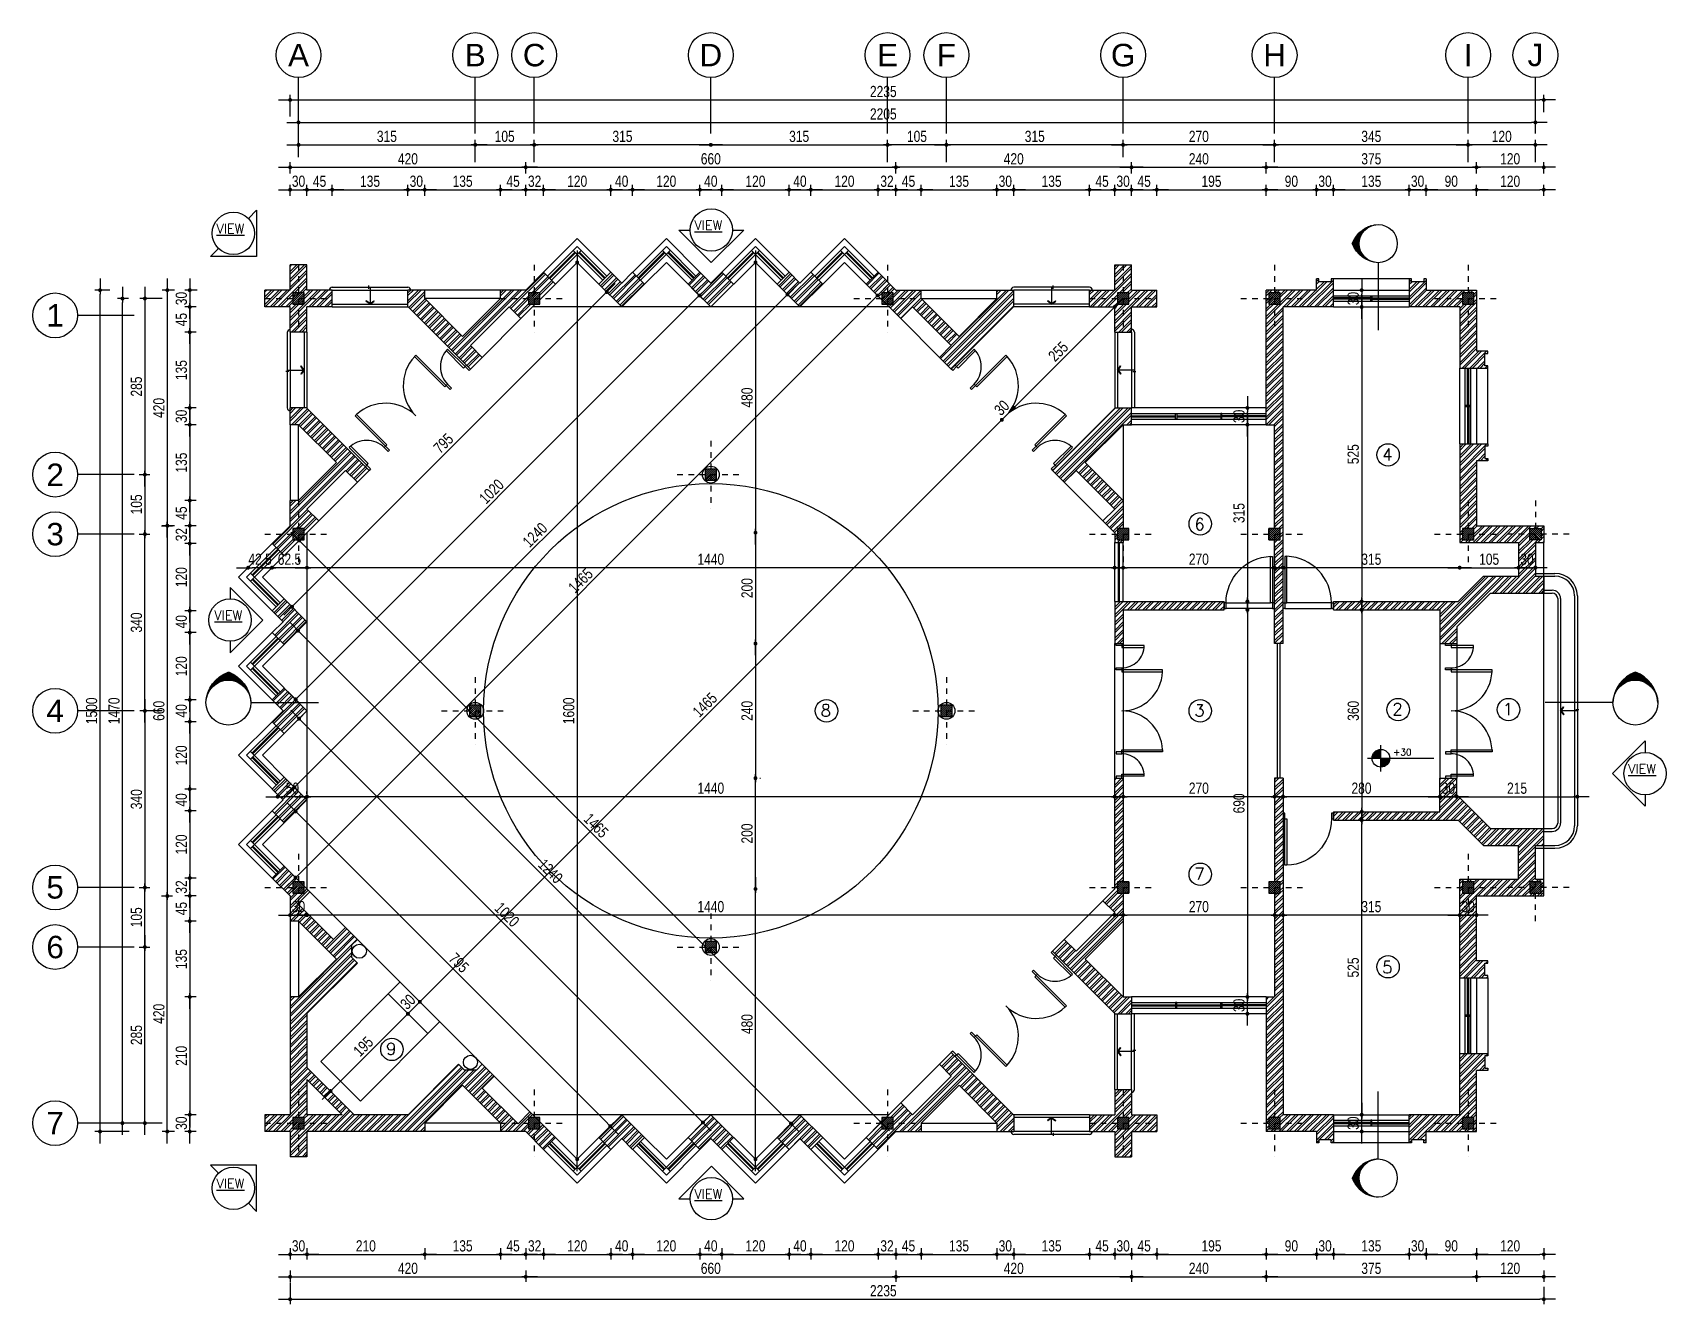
# Model space of a CAD drawing. Header units: millimetres. Extents: x 123626 to 686041, y 667 to 111893.
# Drawn here: x 272181.02 to 272210.14, y 666.71 to 689.38 of the extents above; entities that cross this region are included whole.
import ezdxf
from ezdxf.enums import TextEntityAlignment as Align

# ---------------------------------------------------------------- set-up
doc = ezdxf.new("R2010")
doc.units = ezdxf.units.MM
doc.linetypes.add('CENTER2', pattern=[1.125, 0.75, -0.125, 0.125, -0.125])
for name, color, linetype in [('8', 8, 'Continuous'), ('di', 9, 'Continuous'), ('squar', 255, 'Continuous')]:
    doc.layers.add(name, color=color, linetype=linetype)
doc.styles.add('Arial', font='arial.ttf', dxfattribs={"width": 0.8})
doc.styles.add('rmmg', font='rmmg.shx', dxfattribs={"width": 0.8})
doc.styles.add('ROMAND', font='romand', dxfattribs={"height": 0.3})
doc.styles.add('ROMANS', font='romans.shx')
doc.styles.add('ROMANT', font='romant__.ttf')
doc.dimstyles.new('1-100out', dxfattribs={"dimtxt": 0.25, "dimasz": 0.07, "dimexe": 0.09, "dimexo": 0.09, "dimgap": 0.05, "dimtad": 1, "dimdec": 4, "dimlfac": 100, "dimzin": 12, "dimdsep": 46, "dimtxsty": 'rmmg', "dimblk": 'DOT1', "dimcen": 0.09, "dimclrd": 256, "dimclre": 256, "dimclrt": 3, "dimazin": 0, "dimtfac": 1, "dimtdec": 4, "dimtmove": 1, "dimatfit": 3, "dimldrblk": 'DOT1', "dimfxl": 1, "dimtolj": 1, "dimtzin": 0, "dimarcsym": 0})
pattern_1 = [(45, (-10.47927, -7.99948), (-0.06894291, 0.06894291), []), (45, (-10.43331, -7.99948), (-0.06894291, 0.06894291), [])]

# ---------------------------------------------------------------- blocks, each defined once
blk = doc.blocks.new('DOT1')
at = {"color": 0, "linetype": 'ByBlock'}
blk.add_line((3, 0), (-1, 0), dxfattribs=at)
at = {"color": 0, "linetype": 'ByBlock', "const_width": 0.5}
blk.add_lwpolyline([(-0.25, 0, 1), (0.25, 0, 1)], format="xyb", close=True, dxfattribs=at)
blk = doc.blocks.new('*D152')
at = {"layer": 'Defpoints', "color": 0, "transparency": 16777216}
for p in [(44.632, 16.903), (44.632, 16.903), (47.332, 16.903)]:
    blk.add_point(p, dxfattribs=at)
at = {"layer": 'di', "color": 7, "lineweight": -2, "transparency": 16777216}
blk.add_line((47.262, 16.903), (44.702, 16.903), dxfattribs=at)
at = {"layer": 'di', "color": 7, "lineweight": -2, "transparency": 16777216, "xscale": 0.07, "yscale": 0.07, "zscale": 0.07, "rotation": 180}
blk.add_blockref('DOT1', (44.632, 16.903), dxfattribs=at)
at = {"layer": 'di', "color": 7, "lineweight": -2, "transparency": 16777216, "xscale": 0.07, "yscale": 0.07, "zscale": 0.07}
blk.add_blockref('DOT1', (47.332, 16.903), dxfattribs=at)
at = {"layer": 'di', "color": 7, "transparency": 16777216, "insert": (45.982, 17.053), "char_height": 0.2, "attachment_point": 5, "style": 'rmmg'}
blk.add_mtext('\\A1;270', dxfattribs=at)
blk = doc.blocks.new('*D153')
at = {"layer": 'Defpoints', "color": 0, "transparency": 16777216}
for p in [(47.482, 16.903), (47.482, 16.903), (50.632, 16.903)]:
    blk.add_point(p, dxfattribs=at)
at = {"layer": 'di', "color": 7, "lineweight": -2, "transparency": 16777216}
blk.add_line((50.562, 16.903), (47.552, 16.903), dxfattribs=at)
at = {"layer": 'di', "color": 7, "lineweight": -2, "transparency": 16777216, "xscale": 0.07, "yscale": 0.07, "zscale": 0.07}
for p, rotation in [((47.482, 16.903), 179.9999999999995), ((50.632, 16.903), 359.9999999999995)]:
    blk.add_blockref('DOT1', p, dxfattribs=dict(at, rotation=rotation))
at = {"layer": 'di', "color": 7, "transparency": 16777216, "insert": (49.057, 17.053), "char_height": 0.2, "attachment_point": 5, "style": 'rmmg'}
blk.add_mtext('\\A1;315', dxfattribs=at)
blk = doc.blocks.new('*D154')
at = {"layer": 'Defpoints', "color": 0, "transparency": 16777216}
for p in [(46.848, 19.451), (46.848, 16.301), (46.848, 16.301)]:
    blk.add_point(p, dxfattribs=at)
at = {"layer": 'di', "color": 7, "lineweight": -2, "transparency": 16777216}
blk.add_line((46.848, 19.381), (46.848, 16.371), dxfattribs=at)
at = {"layer": 'di', "color": 7, "lineweight": -2, "transparency": 16777216, "xscale": 0.07, "yscale": 0.07, "zscale": 0.07}
for p, rotation in [((46.848, 19.451), 90), ((46.848, 16.301), 270)]:
    blk.add_blockref('DOT1', p, dxfattribs=dict(at, rotation=rotation))
at = {"layer": 'di', "color": 7, "transparency": 16777216, "insert": (46.698, 17.876), "char_height": 0.2, "attachment_point": 5, "rotation": 90, "style": 'rmmg'}
blk.add_mtext('\\A1;315', dxfattribs=at)
blk = doc.blocks.new('*D155')
at = {"layer": 'Defpoints', "color": 0, "transparency": 16777216}
for p in [(46.848, 16.151), (46.848, 9.251), (46.848, 9.251)]:
    blk.add_point(p, dxfattribs=at)
at = {"layer": 'di', "color": 7, "lineweight": -2, "transparency": 16777216}
blk.add_line((46.848, 16.081), (46.848, 9.321), dxfattribs=at)
at = {"layer": 'di', "color": 7, "lineweight": -2, "transparency": 16777216, "xscale": 0.07, "yscale": 0.07, "zscale": 0.07}
for p, rotation in [((46.848, 16.151), 90), ((46.848, 9.251), 270)]:
    blk.add_blockref('DOT1', p, dxfattribs=dict(at, rotation=rotation))
at = {"layer": 'di', "color": 7, "transparency": 16777216, "insert": (46.698, 12.701), "char_height": 0.2, "attachment_point": 5, "rotation": 90, "style": 'rmmg'}
blk.add_mtext('\\A1;690', dxfattribs=at)
blk = doc.blocks.new('*D156')
at = {"layer": 'Defpoints', "color": 0, "transparency": 16777216}
for p in [(48.886, 16.151), (48.886, 12.551), (48.886, 12.551)]:
    blk.add_point(p, dxfattribs=at)
at = {"layer": 'di', "color": 7, "lineweight": -2, "transparency": 16777216}
blk.add_line((48.886, 16.081), (48.886, 12.621), dxfattribs=at)
at = {"layer": 'di', "color": 7, "lineweight": -2, "transparency": 16777216, "xscale": 0.07, "yscale": 0.07, "zscale": 0.07}
for p, rotation in [((48.886, 16.151), 90), ((48.886, 12.551), 270)]:
    blk.add_blockref('DOT1', p, dxfattribs=dict(at, rotation=rotation))
at = {"layer": 'di', "color": 7, "transparency": 16777216, "insert": (48.736, 14.351), "char_height": 0.2, "attachment_point": 5, "rotation": 90, "style": 'rmmg'}
blk.add_mtext('\\A1;360', dxfattribs=at)
blk = doc.blocks.new('*D157')
at = {"layer": 'Defpoints', "color": 0, "transparency": 16777216}
for p in [(48.885, 21.551), (48.885, 16.301), (48.885, 16.301)]:
    blk.add_point(p, dxfattribs=at)
at = {"layer": 'di', "color": 7, "lineweight": -2, "transparency": 16777216}
blk.add_line((48.885, 21.481), (48.885, 16.371), dxfattribs=at)
at = {"layer": 'di', "color": 7, "lineweight": -2, "transparency": 16777216, "xscale": 0.07, "yscale": 0.07, "zscale": 0.07}
for p, rotation in [((48.885, 21.551), 90), ((48.885, 16.301), 270)]:
    blk.add_blockref('DOT1', p, dxfattribs=dict(at, rotation=rotation))
at = {"layer": 'di', "color": 7, "transparency": 16777216, "insert": (48.735, 18.926), "char_height": 0.2, "attachment_point": 5, "rotation": 90, "style": 'rmmg'}
blk.add_mtext('\\A1;525', dxfattribs=at)
blk = doc.blocks.new('*D158')
at = {"layer": 'Defpoints', "color": 0, "transparency": 16777216}
for p in [(30.082, 16.903), (30.082, 16.903), (44.482, 16.903)]:
    blk.add_point(p, dxfattribs=at)
at = {"layer": 'di', "color": 7, "lineweight": -2, "transparency": 16777216}
blk.add_line((44.412, 16.903), (30.152, 16.903), dxfattribs=at)
at = {"layer": 'di', "color": 7, "lineweight": -2, "transparency": 16777216, "xscale": 0.07, "yscale": 0.07, "zscale": 0.07, "rotation": 180.0000000000002}
blk.add_blockref('DOT1', (30.082, 16.903), dxfattribs=at)
at = {"layer": 'di', "color": 7, "lineweight": -2, "transparency": 16777216, "xscale": 0.07, "yscale": 0.07, "zscale": 0.07}
blk.add_blockref('DOT1', (44.482, 16.903), dxfattribs=at)
at = {"layer": 'di', "color": 7, "transparency": 16777216, "insert": (37.282, 17.053), "char_height": 0.2, "attachment_point": 5, "style": 'rmmg'}
blk.add_mtext('\\A1;1440', dxfattribs=at)
blk = doc.blocks.new('*D17')
at = {"layer": 'Defpoints', "color": 0, "transparency": 16777216}
for p in [(48.885, 12.401), (48.885, 12.401), (48.885, 7.151)]:
    blk.add_point(p, dxfattribs=at)
at = {"layer": 'di', "color": 7, "lineweight": -2, "transparency": 16777216}
blk.add_line((48.885, 7.221), (48.885, 12.331), dxfattribs=at)
at = {"layer": 'di', "color": 7, "lineweight": -2, "transparency": 16777216, "xscale": 0.07, "yscale": 0.07, "zscale": 0.07}
for p, rotation in [((48.885, 12.401), 90), ((48.885, 7.151), 270)]:
    blk.add_blockref('DOT1', p, dxfattribs=dict(at, rotation=rotation))
at = {"layer": 'di', "color": 7, "transparency": 16777216, "insert": (48.735, 9.776), "char_height": 0.2, "attachment_point": 5, "rotation": 90, "style": 'rmmg'}
blk.add_mtext('\\A1;525', dxfattribs=at)
blk = doc.blocks.new('COL')
at = {"layer": '8'}
h = blk.add_hatch(dxfattribs=at)
h.set_pattern_fill('ANSI31', scale=2, style=0)
h.set_pattern_definition([(45, (-144.35852, -494.46227), (-0.1767767, 0.1767767), [])])
h.paths.add_polyline_path([(-1, -1), (1, -1), (1, 1), (-1, 1)])
at = {"color": 7, "linetype": 'CENTER2'}
for p, q in [((0, 6), (0, -6)), ((-6, 0), (6, 0))]:
    blk.add_line(p, q, dxfattribs=at)
at = {"color": 7}
blk.add_lwpolyline([(-1, -1), (1, -1), (1, 1), (-1, 1)], close=True, dxfattribs=at)
blk = doc.blocks.new('*D18')
at = {"layer": 'Defpoints', "color": 0, "transparency": 16777216}
for p in [(26.393, 21.851), (26.656, 21.851), (27.001, 6.851)]:
    blk.add_point(p, dxfattribs=at)
at = {"layer": 'di', "color": 7, "lineweight": -2, "transparency": 16777216}
for p, q in [((26.566, 21.851), (26.303, 21.851)), ((26.393, 6.921), (26.393, 21.781)), ((26.911, 6.851), (26.303, 6.851))]:
    blk.add_line(p, q, dxfattribs=at)
at = {"layer": 'di', "color": 7, "lineweight": -2, "transparency": 16777216, "xscale": 0.07, "yscale": 0.07, "zscale": 0.07}
for p, rotation in [((26.393, 21.851), 90), ((26.393, 6.851), 270)]:
    blk.add_blockref('DOT1', p, dxfattribs=dict(at, rotation=rotation))
at = {"layer": 'di', "color": 7, "transparency": 16777216, "insert": (26.243, 14.351), "char_height": 0.2, "attachment_point": 5, "rotation": 90, "style": 'rmmg'}
blk.add_mtext('\\A1;1500', dxfattribs=at)
blk = doc.blocks.new('*D19')
at = {"layer": 'Defpoints', "color": 0, "transparency": 16777216}
for p in [(26.793, 21.701), (26.993, 21.701), (27.343, 7.001)]:
    blk.add_point(p, dxfattribs=at)
at = {"layer": 'di', "color": 7, "lineweight": -2, "transparency": 16777216}
for p, q in [((26.903, 21.701), (26.703, 21.701)), ((26.793, 7.071), (26.793, 21.631)), ((27.253, 7.001), (26.703, 7.001))]:
    blk.add_line(p, q, dxfattribs=at)
at = {"layer": 'di', "color": 7, "lineweight": -2, "transparency": 16777216, "xscale": 0.07, "yscale": 0.07, "zscale": 0.07}
for p, rotation in [((26.793, 21.701), 90), ((26.793, 7.001), 270)]:
    blk.add_blockref('DOT1', p, dxfattribs=dict(at, rotation=rotation))
at = {"layer": 'di', "color": 7, "transparency": 16777216, "insert": (26.643, 14.351), "char_height": 0.2, "attachment_point": 5, "rotation": 90, "style": 'rmmg'}
blk.add_mtext('\\A1;1470', dxfattribs=at)
blk = doc.blocks.new('*D20')
at = {"layer": 'Defpoints', "color": 0, "transparency": 16777216}
for p in [(27.593, 21.701), (27.001, 18.562), (27.193, 18.562)]:
    blk.add_point(p, dxfattribs=at)
at = {"layer": 'di', "color": 7, "lineweight": -2, "transparency": 16777216}
for p, q in [((27.503, 21.701), (27.103, 21.701)), ((27.193, 21.631), (27.193, 18.632)), ((27.091, 18.562), (27.283, 18.562))]:
    blk.add_line(p, q, dxfattribs=at)
at = {"layer": 'di', "color": 7, "lineweight": -2, "transparency": 16777216, "xscale": 0.07, "yscale": 0.07, "zscale": 0.07}
for p, rotation in [((27.193, 21.701), 90), ((27.193, 18.562), 270)]:
    blk.add_blockref('DOT1', p, dxfattribs=dict(at, rotation=rotation))
at = {"layer": 'di', "color": 7, "transparency": 16777216, "insert": (27.043, 20.132), "char_height": 0.2, "attachment_point": 5, "rotation": 90, "style": 'rmmg'}
blk.add_mtext('\\A1;285', dxfattribs=at)
blk = doc.blocks.new('*D21')
at = {"layer": 'Defpoints', "color": 0, "transparency": 16777216}
for p in [(27.001, 17.501), (27.193, 17.501), (27.593, 14.351)]:
    blk.add_point(p, dxfattribs=at)
at = {"layer": 'di', "color": 7, "lineweight": -2, "transparency": 16777216}
for p, q in [((27.091, 17.501), (27.283, 17.501)), ((27.193, 14.421), (27.193, 17.431)), ((27.503, 14.351), (27.103, 14.351))]:
    blk.add_line(p, q, dxfattribs=at)
at = {"layer": 'di', "color": 7, "lineweight": -2, "transparency": 16777216, "xscale": 0.07, "yscale": 0.07, "zscale": 0.07}
for p, rotation in [((27.193, 17.501), 90), ((27.193, 14.351), 270)]:
    blk.add_blockref('DOT1', p, dxfattribs=dict(at, rotation=rotation))
at = {"layer": 'di', "color": 7, "transparency": 16777216, "insert": (27.043, 15.926), "char_height": 0.2, "attachment_point": 5, "rotation": 90, "style": 'rmmg'}
blk.add_mtext('\\A1;340', dxfattribs=at)
blk = doc.blocks.new('*D22')
at = {"layer": 'Defpoints', "color": 0, "transparency": 16777216}
for p in [(28.213, 21.851), (27.993, 21.551), (28.198, 21.551)]:
    blk.add_point(p, dxfattribs=at)
at = {"layer": 'di', "color": 7, "lineweight": -2, "transparency": 16777216}
for p, q in [((28.123, 21.851), (27.903, 21.851)), ((28.108, 21.551), (27.903, 21.551)), ((27.993, 21.781), (27.993, 21.621))]:
    blk.add_line(p, q, dxfattribs=at)
at = {"layer": 'di', "color": 7, "lineweight": -2, "transparency": 16777216, "xscale": 0.07, "yscale": 0.07, "zscale": 0.07}
for p, rotation in [((27.993, 21.851), 90), ((27.993, 21.551), 270)]:
    blk.add_blockref('DOT1', p, dxfattribs=dict(at, rotation=rotation))
at = {"layer": 'di', "color": 7, "transparency": 16777216, "insert": (27.843, 21.701), "char_height": 0.2, "attachment_point": 5, "rotation": 90, "style": 'rmmg'}
blk.add_mtext('\\A1;30', dxfattribs=at)
blk = doc.blocks.new('*D23')
at = {"layer": 'Defpoints', "color": 0, "transparency": 16777216}
for p in [(52.132, 25.241), (29.782, 24.855), (52.132, 24.931)]:
    blk.add_point(p, dxfattribs=at)
at = {"layer": 'di', "color": 7, "lineweight": -2, "transparency": 16777216}
for p, q in [((29.782, 24.945), (29.782, 25.331)), ((29.852, 25.241), (52.062, 25.241)), ((52.132, 25.021), (52.132, 25.331))]:
    blk.add_line(p, q, dxfattribs=at)
at = {"layer": 'di', "color": 7, "lineweight": -2, "transparency": 16777216, "xscale": 0.07, "yscale": 0.07, "zscale": 0.07, "rotation": 180}
blk.add_blockref('DOT1', (29.782, 25.241), dxfattribs=at)
at = {"layer": 'di', "color": 7, "lineweight": -2, "transparency": 16777216, "xscale": 0.07, "yscale": 0.07, "zscale": 0.07}
blk.add_blockref('DOT1', (52.132, 25.241), dxfattribs=at)
at = {"layer": 'di', "color": 7, "transparency": 16777216, "insert": (40.357, 25.391), "char_height": 0.2, "attachment_point": 5, "style": 'rmmg'}
blk.add_mtext('\\A1;2235', dxfattribs=at)
blk = doc.blocks.new('*D24')
at = {"layer": 'Defpoints', "color": 0, "transparency": 16777216}
for p in [(51.982, 24.841), (51.982, 24.641), (29.932, 24.287)]:
    blk.add_point(p, dxfattribs=at)
at = {"layer": 'di', "color": 7, "lineweight": -2, "transparency": 16777216}
for p, q in [((29.932, 24.377), (29.932, 24.931)), ((30.002, 24.841), (51.912, 24.841)), ((51.982, 24.731), (51.982, 24.931))]:
    blk.add_line(p, q, dxfattribs=at)
at = {"layer": 'di', "color": 7, "lineweight": -2, "transparency": 16777216, "xscale": 0.07, "yscale": 0.07, "zscale": 0.07, "rotation": 180}
blk.add_blockref('DOT1', (29.932, 24.841), dxfattribs=at)
at = {"layer": 'di', "color": 7, "lineweight": -2, "transparency": 16777216, "xscale": 0.07, "yscale": 0.07, "zscale": 0.07}
blk.add_blockref('DOT1', (51.982, 24.841), dxfattribs=at)
at = {"layer": 'di', "color": 7, "transparency": 16777216, "insert": (40.357, 24.991), "char_height": 0.2, "attachment_point": 5, "style": 'rmmg'}
blk.add_mtext('\\A1;2205', dxfattribs=at)
blk = doc.blocks.new('*D25')
at = {"layer": 'Defpoints', "color": 0, "transparency": 16777216}
for p in [(33.082, 24.441), (29.932, 24.131), (33.082, 24.041)]:
    blk.add_point(p, dxfattribs=at)
at = {"layer": 'di', "color": 7, "lineweight": -2, "transparency": 16777216}
for p, q in [((29.932, 24.221), (29.932, 24.531)), ((33.082, 24.131), (33.082, 24.531)), ((30.002, 24.441), (33.012, 24.441))]:
    blk.add_line(p, q, dxfattribs=at)
at = {"layer": 'di', "color": 7, "lineweight": -2, "transparency": 16777216, "xscale": 0.07, "yscale": 0.07, "zscale": 0.07, "rotation": 180}
blk.add_blockref('DOT1', (29.932, 24.441), dxfattribs=at)
at = {"layer": 'di', "color": 7, "lineweight": -2, "transparency": 16777216, "xscale": 0.07, "yscale": 0.07, "zscale": 0.07}
blk.add_blockref('DOT1', (33.082, 24.441), dxfattribs=at)
at = {"layer": 'di', "color": 7, "transparency": 16777216, "insert": (31.507, 24.591), "char_height": 0.2, "attachment_point": 5, "style": 'rmmg'}
blk.add_mtext('\\A1;315', dxfattribs=at)
blk = doc.blocks.new('*D26')
at = {"layer": 'Defpoints', "color": 0, "transparency": 16777216}
for p in [(34.133, 24.441), (33.082, 24.041), (34.133, 24.041)]:
    blk.add_point(p, dxfattribs=at)
at = {"layer": 'di', "color": 7, "lineweight": -2, "transparency": 16777216}
for p, q in [((33.082, 24.131), (33.082, 24.531)), ((34.133, 24.131), (34.133, 24.531)), ((33.152, 24.441), (34.063, 24.441))]:
    blk.add_line(p, q, dxfattribs=at)
at = {"layer": 'di', "color": 7, "lineweight": -2, "transparency": 16777216, "xscale": 0.07, "yscale": 0.07, "zscale": 0.07, "rotation": 180}
blk.add_blockref('DOT1', (33.082, 24.441), dxfattribs=at)
at = {"layer": 'di', "color": 7, "lineweight": -2, "transparency": 16777216, "xscale": 0.07, "yscale": 0.07, "zscale": 0.07}
blk.add_blockref('DOT1', (34.133, 24.441), dxfattribs=at)
at = {"layer": 'di', "color": 7, "transparency": 16777216, "insert": (33.607, 24.591), "char_height": 0.2, "attachment_point": 5, "style": 'rmmg'}
blk.add_mtext('\\A1;105', dxfattribs=at)
blk = doc.blocks.new('*D27')
at = {"layer": 'Defpoints', "color": 0, "transparency": 16777216}
for p in [(30.082, 23.641), (29.782, 23.441), (30.082, 23.441)]:
    blk.add_point(p, dxfattribs=at)
at = {"layer": 'di', "color": 7, "lineweight": -2, "transparency": 16777216}
for p, q in [((29.782, 23.531), (29.782, 23.731)), ((29.852, 23.641), (30.012, 23.641)), ((30.082, 23.531), (30.082, 23.731))]:
    blk.add_line(p, q, dxfattribs=at)
at = {"layer": 'di', "color": 7, "lineweight": -2, "transparency": 16777216, "xscale": 0.07, "yscale": 0.07, "zscale": 0.07, "rotation": 180}
blk.add_blockref('DOT1', (29.782, 23.641), dxfattribs=at)
at = {"layer": 'di', "color": 7, "lineweight": -2, "transparency": 16777216, "xscale": 0.07, "yscale": 0.07, "zscale": 0.07}
blk.add_blockref('DOT1', (30.082, 23.641), dxfattribs=at)
at = {"layer": 'di', "color": 7, "transparency": 16777216, "insert": (29.932, 23.791), "char_height": 0.2, "attachment_point": 5, "style": 'rmmg'}
blk.add_mtext('\\A1;30', dxfattribs=at)
blk = doc.blocks.new('*D28')
at = {"layer": 'Defpoints', "color": 0, "transparency": 16777216}
for p in [(33.982, 24.041), (29.782, 23.841), (33.982, 23.841)]:
    blk.add_point(p, dxfattribs=at)
at = {"layer": 'di', "color": 7, "lineweight": -2, "transparency": 16777216}
for p, q in [((29.782, 23.931), (29.782, 24.131)), ((29.852, 24.041), (33.912, 24.041)), ((33.982, 23.931), (33.982, 24.131))]:
    blk.add_line(p, q, dxfattribs=at)
at = {"layer": 'di', "color": 7, "lineweight": -2, "transparency": 16777216, "xscale": 0.07, "yscale": 0.07, "zscale": 0.07, "rotation": 180}
blk.add_blockref('DOT1', (29.782, 24.041), dxfattribs=at)
at = {"layer": 'di', "color": 7, "lineweight": -2, "transparency": 16777216, "xscale": 0.07, "yscale": 0.07, "zscale": 0.07}
blk.add_blockref('DOT1', (33.982, 24.041), dxfattribs=at)
at = {"layer": 'di', "color": 7, "transparency": 16777216, "insert": (31.882, 24.191), "char_height": 0.2, "attachment_point": 5, "style": 'rmmg'}
blk.add_mtext('\\A1;420', dxfattribs=at)
blk = doc.blocks.new('*D29')
at = {"layer": 'Defpoints', "color": 0, "transparency": 16777216}
for p in [(50.932, 24.041), (47.182, 23.841), (50.932, 23.841)]:
    blk.add_point(p, dxfattribs=at)
at = {"layer": 'di', "color": 7, "lineweight": -2, "transparency": 16777216}
for p, q in [((47.182, 23.931), (47.182, 24.131)), ((47.252, 24.041), (50.862, 24.041)), ((50.932, 23.931), (50.932, 24.131))]:
    blk.add_line(p, q, dxfattribs=at)
at = {"layer": 'di', "color": 7, "lineweight": -2, "transparency": 16777216, "xscale": 0.07, "yscale": 0.07, "zscale": 0.07, "rotation": 180}
blk.add_blockref('DOT1', (47.182, 24.041), dxfattribs=at)
at = {"layer": 'di', "color": 7, "lineweight": -2, "transparency": 16777216, "xscale": 0.07, "yscale": 0.07, "zscale": 0.07}
blk.add_blockref('DOT1', (50.932, 24.041), dxfattribs=at)
at = {"layer": 'di', "color": 7, "transparency": 16777216, "insert": (49.057, 24.191), "char_height": 0.2, "attachment_point": 5, "style": 'rmmg'}
blk.add_mtext('\\A1;375', dxfattribs=at)
blk = doc.blocks.new('*D30')
at = {"layer": 'Defpoints', "color": 0, "transparency": 16777216}
for p in [(44.632, 24.441), (44.632, 24.131), (47.332, 24.041)]:
    blk.add_point(p, dxfattribs=at)
at = {"layer": 'di', "color": 7, "lineweight": -2, "transparency": 16777216}
for p, q in [((44.632, 24.221), (44.632, 24.531)), ((47.332, 24.131), (47.332, 24.531)), ((47.262, 24.441), (44.702, 24.441))]:
    blk.add_line(p, q, dxfattribs=at)
at = {"layer": 'di', "color": 7, "lineweight": -2, "transparency": 16777216, "xscale": 0.07, "yscale": 0.07, "zscale": 0.07, "rotation": 180}
blk.add_blockref('DOT1', (44.632, 24.441), dxfattribs=at)
at = {"layer": 'di', "color": 7, "lineweight": -2, "transparency": 16777216, "xscale": 0.07, "yscale": 0.07, "zscale": 0.07}
blk.add_blockref('DOT1', (47.332, 24.441), dxfattribs=at)
at = {"layer": 'di', "color": 7, "transparency": 16777216, "insert": (45.982, 24.591), "char_height": 0.2, "attachment_point": 5, "style": 'rmmg'}
blk.add_mtext('\\A1;270', dxfattribs=at)
blk = doc.blocks.new('*D31')
at = {"layer": 'Defpoints', "color": 0, "transparency": 16777216}
for p in [(47.332, 24.441), (47.332, 24.131), (50.782, 24.041)]:
    blk.add_point(p, dxfattribs=at)
at = {"layer": 'di', "color": 7, "lineweight": -2, "transparency": 16777216}
for p, q in [((47.332, 24.221), (47.332, 24.531)), ((50.782, 24.131), (50.782, 24.531)), ((50.712, 24.441), (47.402, 24.441))]:
    blk.add_line(p, q, dxfattribs=at)
at = {"layer": 'di', "color": 7, "lineweight": -2, "transparency": 16777216, "xscale": 0.07, "yscale": 0.07, "zscale": 0.07, "rotation": 180}
blk.add_blockref('DOT1', (47.332, 24.441), dxfattribs=at)
at = {"layer": 'di', "color": 7, "lineweight": -2, "transparency": 16777216, "xscale": 0.07, "yscale": 0.07, "zscale": 0.07}
blk.add_blockref('DOT1', (50.782, 24.441), dxfattribs=at)
at = {"layer": 'di', "color": 7, "transparency": 16777216, "insert": (49.057, 24.591), "char_height": 0.2, "attachment_point": 5, "style": 'rmmg'}
blk.add_mtext('\\A1;345', dxfattribs=at)
blk = doc.blocks.new('*D32')
at = {"layer": 'Defpoints', "color": 0, "transparency": 16777216}
for p in [(50.782, 24.441), (50.782, 24.131), (51.982, 24.041)]:
    blk.add_point(p, dxfattribs=at)
at = {"layer": 'di', "color": 7, "lineweight": -2, "transparency": 16777216}
for p, q in [((50.782, 24.221), (50.782, 24.531)), ((51.982, 24.131), (51.982, 24.531)), ((51.912, 24.441), (50.852, 24.441))]:
    blk.add_line(p, q, dxfattribs=at)
at = {"layer": 'di', "color": 7, "lineweight": -2, "transparency": 16777216, "xscale": 0.07, "yscale": 0.07, "zscale": 0.07, "rotation": 180}
blk.add_blockref('DOT1', (50.782, 24.441), dxfattribs=at)
at = {"layer": 'di', "color": 7, "lineweight": -2, "transparency": 16777216, "xscale": 0.07, "yscale": 0.07, "zscale": 0.07}
blk.add_blockref('DOT1', (51.982, 24.441), dxfattribs=at)
at = {"layer": 'di', "color": 7, "transparency": 16777216, "insert": (51.382, 24.591), "char_height": 0.2, "attachment_point": 5, "style": 'rmmg'}
blk.add_mtext('\\A1;120', dxfattribs=at)
blk = doc.blocks.new('*D33')
at = {"layer": 'Defpoints', "color": 0, "transparency": 16777216}
for p in [(27.193, 18.562), (27.193, 17.501), (27.193, 17.501)]:
    blk.add_point(p, dxfattribs=at)
at = {"layer": 'di', "color": 7, "lineweight": -2, "transparency": 16777216}
blk.add_line((27.193, 18.492), (27.193, 17.571), dxfattribs=at)
at = {"layer": 'di', "color": 7, "lineweight": -2, "transparency": 16777216, "xscale": 0.07, "yscale": 0.07, "zscale": 0.07}
for p, rotation in [((27.193, 18.562), 90), ((27.193, 17.501), 270)]:
    blk.add_blockref('DOT1', p, dxfattribs=dict(at, rotation=rotation))
at = {"layer": 'di', "color": 7, "transparency": 16777216, "insert": (27.043, 18.032), "char_height": 0.2, "attachment_point": 5, "rotation": 90, "style": 'rmmg'}
blk.add_mtext('\\A1;105', dxfattribs=at)
blk = doc.blocks.new('*D34')
at = {"layer": 'Defpoints', "color": 0, "transparency": 16777216}
for p in [(27.813, 21.851), (27.401, 17.651), (27.593, 17.651)]:
    blk.add_point(p, dxfattribs=at)
at = {"layer": 'di', "color": 7, "lineweight": -2, "transparency": 16777216}
for p, q in [((27.723, 21.851), (27.503, 21.851)), ((27.593, 21.781), (27.593, 17.721)), ((27.491, 17.651), (27.683, 17.651))]:
    blk.add_line(p, q, dxfattribs=at)
at = {"layer": 'di', "color": 7, "lineweight": -2, "transparency": 16777216, "xscale": 0.07, "yscale": 0.07, "zscale": 0.07}
for p, rotation in [((27.593, 21.851), 90), ((27.593, 17.651), 270)]:
    blk.add_blockref('DOT1', p, dxfattribs=dict(at, rotation=rotation))
at = {"layer": 'di', "color": 7, "transparency": 16777216, "insert": (27.443, 19.751), "char_height": 0.2, "attachment_point": 5, "rotation": 90, "style": 'rmmg'}
blk.add_mtext('\\A1;420', dxfattribs=at)
blk = doc.blocks.new('*D35')
at = {"layer": 'Defpoints', "color": 0, "transparency": 16777216}
for p in [(34.133, 24.441), (34.133, 24.441), (37.282, 24.441)]:
    blk.add_point(p, dxfattribs=at)
at = {"layer": 'di', "color": 7, "lineweight": -2, "transparency": 16777216}
blk.add_line((37.212, 24.441), (34.203, 24.441), dxfattribs=at)
at = {"layer": 'di', "color": 7, "lineweight": -2, "transparency": 16777216, "xscale": 0.07, "yscale": 0.07, "zscale": 0.07, "rotation": 180}
blk.add_blockref('DOT1', (34.133, 24.441), dxfattribs=at)
at = {"layer": 'di', "color": 7, "lineweight": -2, "transparency": 16777216, "xscale": 0.07, "yscale": 0.07, "zscale": 0.07}
blk.add_blockref('DOT1', (37.282, 24.441), dxfattribs=at)
at = {"layer": 'di', "color": 7, "transparency": 16777216, "insert": (35.707, 24.591), "char_height": 0.2, "attachment_point": 5, "style": 'rmmg'}
blk.add_mtext('\\A1;315', dxfattribs=at)
blk = doc.blocks.new('*D36')
at = {"layer": 'Defpoints', "color": 0, "transparency": 16777216}
for p in [(40.432, 24.441), (40.432, 24.041), (41.482, 24.041)]:
    blk.add_point(p, dxfattribs=at)
at = {"layer": 'di', "color": 7, "lineweight": -2, "transparency": 16777216}
for p, q in [((40.432, 24.131), (40.432, 24.531)), ((41.482, 24.131), (41.482, 24.531)), ((41.412, 24.441), (40.502, 24.441))]:
    blk.add_line(p, q, dxfattribs=at)
at = {"layer": 'di', "color": 7, "lineweight": -2, "transparency": 16777216, "xscale": 0.07, "yscale": 0.07, "zscale": 0.07, "rotation": 180}
blk.add_blockref('DOT1', (40.432, 24.441), dxfattribs=at)
at = {"layer": 'di', "color": 7, "lineweight": -2, "transparency": 16777216, "xscale": 0.07, "yscale": 0.07, "zscale": 0.07}
blk.add_blockref('DOT1', (41.482, 24.441), dxfattribs=at)
at = {"layer": 'di', "color": 7, "transparency": 16777216, "insert": (40.957, 24.591), "char_height": 0.2, "attachment_point": 5, "style": 'rmmg'}
blk.add_mtext('\\A1;105', dxfattribs=at)
blk = doc.blocks.new('*D37')
at = {"layer": 'Defpoints', "color": 0, "transparency": 16777216}
for p in [(37.282, 24.441), (40.432, 24.441), (40.432, 24.441)]:
    blk.add_point(p, dxfattribs=at)
at = {"layer": 'di', "color": 7, "lineweight": -2, "transparency": 16777216}
blk.add_line((37.352, 24.441), (40.362, 24.441), dxfattribs=at)
at = {"layer": 'di', "color": 7, "lineweight": -2, "transparency": 16777216, "xscale": 0.07, "yscale": 0.07, "zscale": 0.07, "rotation": 180}
blk.add_blockref('DOT1', (37.282, 24.441), dxfattribs=at)
at = {"layer": 'di', "color": 7, "lineweight": -2, "transparency": 16777216, "xscale": 0.07, "yscale": 0.07, "zscale": 0.07}
blk.add_blockref('DOT1', (40.432, 24.441), dxfattribs=at)
at = {"layer": 'di', "color": 7, "transparency": 16777216, "insert": (38.857, 24.591), "char_height": 0.2, "attachment_point": 5, "style": 'rmmg'}
blk.add_mtext('\\A1;315', dxfattribs=at)
blk = doc.blocks.new('*D38')
at = {"layer": 'Defpoints', "color": 0, "transparency": 16777216}
for p in [(41.482, 24.441), (41.482, 24.441), (44.632, 24.441)]:
    blk.add_point(p, dxfattribs=at)
at = {"layer": 'di', "color": 7, "lineweight": -2, "transparency": 16777216}
blk.add_line((44.562, 24.441), (41.552, 24.441), dxfattribs=at)
at = {"layer": 'di', "color": 7, "lineweight": -2, "transparency": 16777216, "xscale": 0.07, "yscale": 0.07, "zscale": 0.07, "rotation": 180}
blk.add_blockref('DOT1', (41.482, 24.441), dxfattribs=at)
at = {"layer": 'di', "color": 7, "lineweight": -2, "transparency": 16777216, "xscale": 0.07, "yscale": 0.07, "zscale": 0.07}
blk.add_blockref('DOT1', (44.632, 24.441), dxfattribs=at)
at = {"layer": 'di', "color": 7, "transparency": 16777216, "insert": (43.057, 24.591), "char_height": 0.2, "attachment_point": 5, "style": 'rmmg'}
blk.add_mtext('\\A1;315', dxfattribs=at)
blk = doc.blocks.new('*D39')
at = {"layer": 'Defpoints', "color": 0, "transparency": 16777216}
for p in [(40.582, 24.041), (33.982, 23.841), (40.582, 23.841)]:
    blk.add_point(p, dxfattribs=at)
at = {"layer": 'di', "color": 7, "lineweight": -2, "transparency": 16777216}
for p, q in [((33.982, 23.931), (33.982, 24.131)), ((34.052, 24.041), (40.512, 24.041)), ((40.582, 23.931), (40.582, 24.131))]:
    blk.add_line(p, q, dxfattribs=at)
at = {"layer": 'di', "color": 7, "lineweight": -2, "transparency": 16777216, "xscale": 0.07, "yscale": 0.07, "zscale": 0.07, "rotation": 180}
blk.add_blockref('DOT1', (33.982, 24.041), dxfattribs=at)
at = {"layer": 'di', "color": 7, "lineweight": -2, "transparency": 16777216, "xscale": 0.07, "yscale": 0.07, "zscale": 0.07}
blk.add_blockref('DOT1', (40.582, 24.041), dxfattribs=at)
at = {"layer": 'di', "color": 7, "transparency": 16777216, "insert": (37.282, 24.191), "char_height": 0.2, "attachment_point": 5, "style": 'rmmg'}
blk.add_mtext('\\A1;660', dxfattribs=at)
blk = doc.blocks.new('*D40')
at = {"layer": 'Defpoints', "color": 0, "transparency": 16777216}
for p in [(40.582, 24.041), (40.582, 23.841), (44.782, 23.841)]:
    blk.add_point(p, dxfattribs=at)
at = {"layer": 'di', "color": 7, "lineweight": -2, "transparency": 16777216}
for p, q in [((40.582, 23.931), (40.582, 24.131)), ((44.712, 24.041), (40.652, 24.041)), ((44.782, 23.931), (44.782, 24.131))]:
    blk.add_line(p, q, dxfattribs=at)
at = {"layer": 'di', "color": 7, "lineweight": -2, "transparency": 16777216, "xscale": 0.07, "yscale": 0.07, "zscale": 0.07, "rotation": 180}
blk.add_blockref('DOT1', (40.582, 24.041), dxfattribs=at)
at = {"layer": 'di', "color": 7, "lineweight": -2, "transparency": 16777216, "xscale": 0.07, "yscale": 0.07, "zscale": 0.07}
blk.add_blockref('DOT1', (44.782, 24.041), dxfattribs=at)
at = {"layer": 'di', "color": 7, "transparency": 16777216, "insert": (42.682, 24.191), "char_height": 0.2, "attachment_point": 5, "style": 'rmmg'}
blk.add_mtext('\\A1;420', dxfattribs=at)
blk = doc.blocks.new('*D41')
at = {"layer": 'Defpoints', "color": 0, "transparency": 16777216}
for p in [(47.182, 24.041), (44.782, 23.841), (47.182, 23.841)]:
    blk.add_point(p, dxfattribs=at)
at = {"layer": 'di', "color": 7, "lineweight": -2, "transparency": 16777216}
for p, q in [((44.782, 23.931), (44.782, 24.131)), ((44.852, 24.041), (47.112, 24.041)), ((47.182, 23.931), (47.182, 24.131))]:
    blk.add_line(p, q, dxfattribs=at)
at = {"layer": 'di', "color": 7, "lineweight": -2, "transparency": 16777216, "xscale": 0.07, "yscale": 0.07, "zscale": 0.07, "rotation": 180}
blk.add_blockref('DOT1', (44.782, 24.041), dxfattribs=at)
at = {"layer": 'di', "color": 7, "lineweight": -2, "transparency": 16777216, "xscale": 0.07, "yscale": 0.07, "zscale": 0.07}
blk.add_blockref('DOT1', (47.182, 24.041), dxfattribs=at)
at = {"layer": 'di', "color": 7, "transparency": 16777216, "insert": (45.982, 24.191), "char_height": 0.2, "attachment_point": 5, "style": 'rmmg'}
blk.add_mtext('\\A1;240', dxfattribs=at)
blk = doc.blocks.new('*D42')
at = {"layer": 'Defpoints', "color": 0, "transparency": 16777216}
for p in [(50.932, 24.041), (50.932, 23.841), (52.132, 23.841)]:
    blk.add_point(p, dxfattribs=at)
at = {"layer": 'di', "color": 7, "lineweight": -2, "transparency": 16777216}
for p, q in [((50.932, 23.931), (50.932, 24.131)), ((52.062, 24.041), (51.002, 24.041)), ((52.132, 23.931), (52.132, 24.131))]:
    blk.add_line(p, q, dxfattribs=at)
at = {"layer": 'di', "color": 7, "lineweight": -2, "transparency": 16777216, "xscale": 0.07, "yscale": 0.07, "zscale": 0.07, "rotation": 180}
blk.add_blockref('DOT1', (50.932, 24.041), dxfattribs=at)
at = {"layer": 'di', "color": 7, "lineweight": -2, "transparency": 16777216, "xscale": 0.07, "yscale": 0.07, "zscale": 0.07}
blk.add_blockref('DOT1', (52.132, 24.041), dxfattribs=at)
at = {"layer": 'di', "color": 7, "transparency": 16777216, "insert": (51.532, 24.191), "char_height": 0.2, "attachment_point": 5, "style": 'rmmg'}
blk.add_mtext('\\A1;120', dxfattribs=at)
blk = doc.blocks.new('*D43')
at = {"layer": 'Defpoints', "color": 0, "transparency": 16777216}
for p in [(30.532, 23.641), (30.082, 23.441), (30.532, 23.441)]:
    blk.add_point(p, dxfattribs=at)
at = {"layer": 'di', "color": 7, "lineweight": -2, "transparency": 16777216}
for p, q in [((30.082, 23.531), (30.082, 23.731)), ((30.152, 23.641), (30.462, 23.641)), ((30.532, 23.531), (30.532, 23.731))]:
    blk.add_line(p, q, dxfattribs=at)
at = {"layer": 'di', "color": 7, "lineweight": -2, "transparency": 16777216, "xscale": 0.07, "yscale": 0.07, "zscale": 0.07, "rotation": 180}
blk.add_blockref('DOT1', (30.082, 23.641), dxfattribs=at)
at = {"layer": 'di', "color": 7, "lineweight": -2, "transparency": 16777216, "xscale": 0.07, "yscale": 0.07, "zscale": 0.07}
blk.add_blockref('DOT1', (30.532, 23.641), dxfattribs=at)
at = {"layer": 'di', "color": 7, "transparency": 16777216, "insert": (30.307, 23.791), "char_height": 0.2, "attachment_point": 5, "style": 'rmmg'}
blk.add_mtext('\\A1;45', dxfattribs=at)
blk = doc.blocks.new('*D44')
at = {"layer": 'Defpoints', "color": 0, "transparency": 16777216}
for p in [(31.882, 23.641), (30.532, 23.441), (31.882, 23.441)]:
    blk.add_point(p, dxfattribs=at)
at = {"layer": 'di', "color": 7, "lineweight": -2, "transparency": 16777216}
for p, q in [((30.532, 23.531), (30.532, 23.731)), ((30.602, 23.641), (31.812, 23.641)), ((31.882, 23.531), (31.882, 23.731))]:
    blk.add_line(p, q, dxfattribs=at)
at = {"layer": 'di', "color": 7, "lineweight": -2, "transparency": 16777216, "xscale": 0.07, "yscale": 0.07, "zscale": 0.07, "rotation": 180}
blk.add_blockref('DOT1', (30.532, 23.641), dxfattribs=at)
at = {"layer": 'di', "color": 7, "lineweight": -2, "transparency": 16777216, "xscale": 0.07, "yscale": 0.07, "zscale": 0.07}
blk.add_blockref('DOT1', (31.882, 23.641), dxfattribs=at)
at = {"layer": 'di', "color": 7, "transparency": 16777216, "insert": (31.207, 23.791), "char_height": 0.2, "attachment_point": 5, "style": 'rmmg'}
blk.add_mtext('\\A1;135', dxfattribs=at)
blk = doc.blocks.new('*D45')
at = {"layer": 'Defpoints', "color": 0, "transparency": 16777216}
for p in [(32.182, 23.641), (31.882, 23.441), (32.182, 23.441)]:
    blk.add_point(p, dxfattribs=at)
at = {"layer": 'di', "color": 7, "lineweight": -2, "transparency": 16777216}
for p, q in [((31.882, 23.531), (31.882, 23.731)), ((31.952, 23.641), (32.112, 23.641)), ((32.182, 23.531), (32.182, 23.731))]:
    blk.add_line(p, q, dxfattribs=at)
at = {"layer": 'di', "color": 7, "lineweight": -2, "transparency": 16777216, "xscale": 0.07, "yscale": 0.07, "zscale": 0.07, "rotation": 180}
blk.add_blockref('DOT1', (31.882, 23.641), dxfattribs=at)
at = {"layer": 'di', "color": 7, "lineweight": -2, "transparency": 16777216, "xscale": 0.07, "yscale": 0.07, "zscale": 0.07}
blk.add_blockref('DOT1', (32.182, 23.641), dxfattribs=at)
at = {"layer": 'di', "color": 7, "transparency": 16777216, "insert": (32.032, 23.791), "char_height": 0.2, "attachment_point": 5, "style": 'rmmg'}
blk.add_mtext('\\A1;30', dxfattribs=at)
blk = doc.blocks.new('*D46')
at = {"layer": 'Defpoints', "color": 0, "transparency": 16777216}
for p in [(33.532, 23.641), (32.182, 23.441), (33.532, 23.441)]:
    blk.add_point(p, dxfattribs=at)
at = {"layer": 'di', "color": 7, "lineweight": -2, "transparency": 16777216}
for p, q in [((32.182, 23.531), (32.182, 23.731)), ((32.252, 23.641), (33.462, 23.641)), ((33.532, 23.531), (33.532, 23.731))]:
    blk.add_line(p, q, dxfattribs=at)
at = {"layer": 'di', "color": 7, "lineweight": -2, "transparency": 16777216, "xscale": 0.07, "yscale": 0.07, "zscale": 0.07, "rotation": 180}
blk.add_blockref('DOT1', (32.182, 23.641), dxfattribs=at)
at = {"layer": 'di', "color": 7, "lineweight": -2, "transparency": 16777216, "xscale": 0.07, "yscale": 0.07, "zscale": 0.07}
blk.add_blockref('DOT1', (33.532, 23.641), dxfattribs=at)
at = {"layer": 'di', "color": 7, "transparency": 16777216, "insert": (32.857, 23.791), "char_height": 0.2, "attachment_point": 5, "style": 'rmmg'}
blk.add_mtext('\\A1;135', dxfattribs=at)
blk = doc.blocks.new('*D47')
at = {"layer": 'Defpoints', "color": 0, "transparency": 16777216}
for p in [(33.982, 23.641), (33.532, 23.441), (33.982, 23.441)]:
    blk.add_point(p, dxfattribs=at)
at = {"layer": 'di', "color": 7, "lineweight": -2, "transparency": 16777216}
for p, q in [((33.532, 23.531), (33.532, 23.731)), ((33.602, 23.641), (33.912, 23.641)), ((33.982, 23.531), (33.982, 23.731))]:
    blk.add_line(p, q, dxfattribs=at)
at = {"layer": 'di', "color": 7, "lineweight": -2, "transparency": 16777216, "xscale": 0.07, "yscale": 0.07, "zscale": 0.07, "rotation": 180}
blk.add_blockref('DOT1', (33.532, 23.641), dxfattribs=at)
at = {"layer": 'di', "color": 7, "lineweight": -2, "transparency": 16777216, "xscale": 0.07, "yscale": 0.07, "zscale": 0.07}
blk.add_blockref('DOT1', (33.982, 23.641), dxfattribs=at)
at = {"layer": 'di', "color": 7, "transparency": 16777216, "insert": (33.757, 23.791), "char_height": 0.2, "attachment_point": 5, "style": 'rmmg'}
blk.add_mtext('\\A1;45', dxfattribs=at)
blk = doc.blocks.new('*D48')
at = {"layer": 'Defpoints', "color": 0, "transparency": 16777216}
for p in [(34.301, 23.641), (33.982, 23.441), (34.301, 23.441)]:
    blk.add_point(p, dxfattribs=at)
at = {"layer": 'di', "color": 7, "lineweight": -2, "transparency": 16777216}
for p, q in [((33.982, 23.531), (33.982, 23.731)), ((34.052, 23.641), (34.231, 23.641)), ((34.301, 23.531), (34.301, 23.731))]:
    blk.add_line(p, q, dxfattribs=at)
at = {"layer": 'di', "color": 7, "lineweight": -2, "transparency": 16777216, "xscale": 0.07, "yscale": 0.07, "zscale": 0.07, "rotation": 180}
blk.add_blockref('DOT1', (33.982, 23.641), dxfattribs=at)
at = {"layer": 'di', "color": 7, "lineweight": -2, "transparency": 16777216, "xscale": 0.07, "yscale": 0.07, "zscale": 0.07}
blk.add_blockref('DOT1', (34.301, 23.641), dxfattribs=at)
at = {"layer": 'di', "color": 7, "transparency": 16777216, "insert": (34.141, 23.791), "char_height": 0.2, "attachment_point": 5, "style": 'rmmg'}
blk.add_mtext('\\A1;32', dxfattribs=at)
blk = doc.blocks.new('*D49')
at = {"layer": 'Defpoints', "color": 0, "transparency": 16777216}
for p in [(35.499, 23.641), (34.301, 23.441), (35.499, 23.441)]:
    blk.add_point(p, dxfattribs=at)
at = {"layer": 'di', "color": 7, "lineweight": -2, "transparency": 16777216}
for p, q in [((34.301, 23.531), (34.301, 23.731)), ((34.371, 23.641), (35.429, 23.641)), ((35.499, 23.531), (35.499, 23.731))]:
    blk.add_line(p, q, dxfattribs=at)
at = {"layer": 'di', "color": 7, "lineweight": -2, "transparency": 16777216, "xscale": 0.07, "yscale": 0.07, "zscale": 0.07, "rotation": 180}
blk.add_blockref('DOT1', (34.301, 23.641), dxfattribs=at)
at = {"layer": 'di', "color": 7, "lineweight": -2, "transparency": 16777216, "xscale": 0.07, "yscale": 0.07, "zscale": 0.07}
blk.add_blockref('DOT1', (35.499, 23.641), dxfattribs=at)
at = {"layer": 'di', "color": 7, "transparency": 16777216, "insert": (34.9, 23.791), "char_height": 0.2, "attachment_point": 5, "style": 'rmmg'}
blk.add_mtext('\\A1;120', dxfattribs=at)
blk = doc.blocks.new('*D50')
at = {"layer": 'Defpoints', "color": 0, "transparency": 16777216}
for p in [(35.887, 23.641), (35.499, 23.441), (35.887, 23.441)]:
    blk.add_point(p, dxfattribs=at)
at = {"layer": 'di', "color": 7, "lineweight": -2, "transparency": 16777216}
for p, q in [((35.499, 23.531), (35.499, 23.731)), ((35.569, 23.641), (35.817, 23.641)), ((35.887, 23.531), (35.887, 23.731))]:
    blk.add_line(p, q, dxfattribs=at)
at = {"layer": 'di', "color": 7, "lineweight": -2, "transparency": 16777216, "xscale": 0.07, "yscale": 0.07, "zscale": 0.07, "rotation": 180}
blk.add_blockref('DOT1', (35.499, 23.641), dxfattribs=at)
at = {"layer": 'di', "color": 7, "lineweight": -2, "transparency": 16777216, "xscale": 0.07, "yscale": 0.07, "zscale": 0.07}
blk.add_blockref('DOT1', (35.887, 23.641), dxfattribs=at)
at = {"layer": 'di', "color": 7, "transparency": 16777216, "insert": (35.693, 23.791), "char_height": 0.2, "attachment_point": 5, "style": 'rmmg'}
blk.add_mtext('\\A1;40', dxfattribs=at)
blk = doc.blocks.new('*D51')
at = {"layer": 'Defpoints', "color": 0, "transparency": 16777216}
for p in [(37.088, 23.641), (35.887, 23.441), (37.088, 23.441)]:
    blk.add_point(p, dxfattribs=at)
at = {"layer": 'di', "color": 7, "lineweight": -2, "transparency": 16777216}
for p, q in [((35.887, 23.531), (35.887, 23.731)), ((35.957, 23.641), (37.018, 23.641)), ((37.088, 23.531), (37.088, 23.731))]:
    blk.add_line(p, q, dxfattribs=at)
at = {"layer": 'di', "color": 7, "lineweight": -2, "transparency": 16777216, "xscale": 0.07, "yscale": 0.07, "zscale": 0.07, "rotation": 180}
blk.add_blockref('DOT1', (35.887, 23.641), dxfattribs=at)
at = {"layer": 'di', "color": 7, "lineweight": -2, "transparency": 16777216, "xscale": 0.07, "yscale": 0.07, "zscale": 0.07}
blk.add_blockref('DOT1', (37.088, 23.641), dxfattribs=at)
at = {"layer": 'di', "color": 7, "transparency": 16777216, "insert": (36.488, 23.791), "char_height": 0.2, "attachment_point": 5, "style": 'rmmg'}
blk.add_mtext('\\A1;120', dxfattribs=at)
blk = doc.blocks.new('*D52')
at = {"layer": 'Defpoints', "color": 0, "transparency": 16777216}
for p in [(37.476, 23.641), (37.088, 23.441), (37.476, 23.441)]:
    blk.add_point(p, dxfattribs=at)
at = {"layer": 'di', "color": 7, "lineweight": -2, "transparency": 16777216}
for p, q in [((37.088, 23.531), (37.088, 23.731)), ((37.158, 23.641), (37.406, 23.641)), ((37.476, 23.531), (37.476, 23.731))]:
    blk.add_line(p, q, dxfattribs=at)
at = {"layer": 'di', "color": 7, "lineweight": -2, "transparency": 16777216, "xscale": 0.07, "yscale": 0.07, "zscale": 0.07, "rotation": 180}
blk.add_blockref('DOT1', (37.088, 23.641), dxfattribs=at)
at = {"layer": 'di', "color": 7, "lineweight": -2, "transparency": 16777216, "xscale": 0.07, "yscale": 0.07, "zscale": 0.07}
blk.add_blockref('DOT1', (37.476, 23.641), dxfattribs=at)
at = {"layer": 'di', "color": 7, "transparency": 16777216, "insert": (37.282, 23.791), "char_height": 0.2, "attachment_point": 5, "style": 'rmmg'}
blk.add_mtext('\\A1;40', dxfattribs=at)
blk = doc.blocks.new('*D53')
at = {"layer": 'Defpoints', "color": 0, "transparency": 16777216}
for p in [(38.677, 23.641), (37.476, 23.441), (38.677, 23.441)]:
    blk.add_point(p, dxfattribs=at)
at = {"layer": 'di', "color": 7, "lineweight": -2, "transparency": 16777216}
for p, q in [((37.476, 23.531), (37.476, 23.731)), ((37.546, 23.641), (38.607, 23.641)), ((38.677, 23.531), (38.677, 23.731))]:
    blk.add_line(p, q, dxfattribs=at)
at = {"layer": 'di', "color": 7, "lineweight": -2, "transparency": 16777216, "xscale": 0.07, "yscale": 0.07, "zscale": 0.07, "rotation": 180}
blk.add_blockref('DOT1', (37.476, 23.641), dxfattribs=at)
at = {"layer": 'di', "color": 7, "lineweight": -2, "transparency": 16777216, "xscale": 0.07, "yscale": 0.07, "zscale": 0.07}
blk.add_blockref('DOT1', (38.677, 23.641), dxfattribs=at)
at = {"layer": 'di', "color": 7, "transparency": 16777216, "insert": (38.077, 23.791), "char_height": 0.2, "attachment_point": 5, "style": 'rmmg'}
blk.add_mtext('\\A1;120', dxfattribs=at)
blk = doc.blocks.new('*D54')
at = {"layer": 'Defpoints', "color": 0, "transparency": 16777216}
for p in [(39.065, 23.641), (38.677, 23.441), (39.065, 23.441)]:
    blk.add_point(p, dxfattribs=at)
at = {"layer": 'di', "color": 7, "lineweight": -2, "transparency": 16777216}
for p, q in [((38.677, 23.531), (38.677, 23.731)), ((38.747, 23.641), (38.995, 23.641)), ((39.065, 23.531), (39.065, 23.731))]:
    blk.add_line(p, q, dxfattribs=at)
at = {"layer": 'di', "color": 7, "lineweight": -2, "transparency": 16777216, "xscale": 0.07, "yscale": 0.07, "zscale": 0.07, "rotation": 180}
blk.add_blockref('DOT1', (38.677, 23.641), dxfattribs=at)
at = {"layer": 'di', "color": 7, "lineweight": -2, "transparency": 16777216, "xscale": 0.07, "yscale": 0.07, "zscale": 0.07}
blk.add_blockref('DOT1', (39.065, 23.641), dxfattribs=at)
at = {"layer": 'di', "color": 7, "transparency": 16777216, "insert": (38.871, 23.791), "char_height": 0.2, "attachment_point": 5, "style": 'rmmg'}
blk.add_mtext('\\A1;40', dxfattribs=at)
blk = doc.blocks.new('*D55')
at = {"layer": 'Defpoints', "color": 0, "transparency": 16777216}
for p in [(40.264, 23.641), (39.065, 23.441), (40.264, 23.441)]:
    blk.add_point(p, dxfattribs=at)
at = {"layer": 'di', "color": 7, "lineweight": -2, "transparency": 16777216}
for p, q in [((39.065, 23.531), (39.065, 23.731)), ((39.135, 23.641), (40.194, 23.641)), ((40.264, 23.531), (40.264, 23.731))]:
    blk.add_line(p, q, dxfattribs=at)
at = {"layer": 'di', "color": 7, "lineweight": -2, "transparency": 16777216, "xscale": 0.07, "yscale": 0.07, "zscale": 0.07, "rotation": 180}
blk.add_blockref('DOT1', (39.065, 23.641), dxfattribs=at)
at = {"layer": 'di', "color": 7, "lineweight": -2, "transparency": 16777216, "xscale": 0.07, "yscale": 0.07, "zscale": 0.07}
blk.add_blockref('DOT1', (40.264, 23.641), dxfattribs=at)
at = {"layer": 'di', "color": 7, "transparency": 16777216, "insert": (39.665, 23.791), "char_height": 0.2, "attachment_point": 5, "style": 'rmmg'}
blk.add_mtext('\\A1;120', dxfattribs=at)
blk = doc.blocks.new('*D56')
at = {"layer": 'Defpoints', "color": 0, "transparency": 16777216}
for p in [(40.582, 23.641), (40.264, 23.441), (40.582, 23.441)]:
    blk.add_point(p, dxfattribs=at)
at = {"layer": 'di', "color": 7, "lineweight": -2, "transparency": 16777216}
for p, q in [((40.264, 23.531), (40.264, 23.731)), ((40.334, 23.641), (40.512, 23.641)), ((40.582, 23.531), (40.582, 23.731))]:
    blk.add_line(p, q, dxfattribs=at)
at = {"layer": 'di', "color": 7, "lineweight": -2, "transparency": 16777216, "xscale": 0.07, "yscale": 0.07, "zscale": 0.07, "rotation": 180}
blk.add_blockref('DOT1', (40.264, 23.641), dxfattribs=at)
at = {"layer": 'di', "color": 7, "lineweight": -2, "transparency": 16777216, "xscale": 0.07, "yscale": 0.07, "zscale": 0.07}
blk.add_blockref('DOT1', (40.582, 23.641), dxfattribs=at)
at = {"layer": 'di', "color": 7, "transparency": 16777216, "insert": (40.423, 23.791), "char_height": 0.2, "attachment_point": 5, "style": 'rmmg'}
blk.add_mtext('\\A1;32', dxfattribs=at)
blk = doc.blocks.new('*D57')
at = {"layer": 'Defpoints', "color": 0, "transparency": 16777216}
for p in [(41.032, 23.641), (40.582, 23.441), (41.032, 23.441)]:
    blk.add_point(p, dxfattribs=at)
at = {"layer": 'di', "color": 7, "lineweight": -2, "transparency": 16777216}
for p, q in [((40.582, 23.531), (40.582, 23.731)), ((40.652, 23.641), (40.962, 23.641)), ((41.032, 23.531), (41.032, 23.731))]:
    blk.add_line(p, q, dxfattribs=at)
at = {"layer": 'di', "color": 7, "lineweight": -2, "transparency": 16777216, "xscale": 0.07, "yscale": 0.07, "zscale": 0.07, "rotation": 180}
blk.add_blockref('DOT1', (40.582, 23.641), dxfattribs=at)
at = {"layer": 'di', "color": 7, "lineweight": -2, "transparency": 16777216, "xscale": 0.07, "yscale": 0.07, "zscale": 0.07}
blk.add_blockref('DOT1', (41.032, 23.641), dxfattribs=at)
at = {"layer": 'di', "color": 7, "transparency": 16777216, "insert": (40.807, 23.791), "char_height": 0.2, "attachment_point": 5, "style": 'rmmg'}
blk.add_mtext('\\A1;45', dxfattribs=at)
blk = doc.blocks.new('*D58')
at = {"layer": 'Defpoints', "color": 0, "transparency": 16777216}
for p in [(42.382, 23.641), (41.032, 23.441), (42.382, 23.441)]:
    blk.add_point(p, dxfattribs=at)
at = {"layer": 'di', "color": 7, "lineweight": -2, "transparency": 16777216}
for p, q in [((41.032, 23.531), (41.032, 23.731)), ((41.102, 23.641), (42.312, 23.641)), ((42.382, 23.531), (42.382, 23.731))]:
    blk.add_line(p, q, dxfattribs=at)
at = {"layer": 'di', "color": 7, "lineweight": -2, "transparency": 16777216, "xscale": 0.07, "yscale": 0.07, "zscale": 0.07, "rotation": 180}
blk.add_blockref('DOT1', (41.032, 23.641), dxfattribs=at)
at = {"layer": 'di', "color": 7, "lineweight": -2, "transparency": 16777216, "xscale": 0.07, "yscale": 0.07, "zscale": 0.07}
blk.add_blockref('DOT1', (42.382, 23.641), dxfattribs=at)
at = {"layer": 'di', "color": 7, "transparency": 16777216, "insert": (41.707, 23.791), "char_height": 0.2, "attachment_point": 5, "style": 'rmmg'}
blk.add_mtext('\\A1;135', dxfattribs=at)
blk = doc.blocks.new('*D59')
at = {"layer": 'Defpoints', "color": 0, "transparency": 16777216}
for p in [(42.682, 23.641), (42.382, 23.441), (42.682, 23.441)]:
    blk.add_point(p, dxfattribs=at)
at = {"layer": 'di', "color": 7, "lineweight": -2, "transparency": 16777216}
for p, q in [((42.382, 23.531), (42.382, 23.731)), ((42.452, 23.641), (42.612, 23.641)), ((42.682, 23.531), (42.682, 23.731))]:
    blk.add_line(p, q, dxfattribs=at)
at = {"layer": 'di', "color": 7, "lineweight": -2, "transparency": 16777216, "xscale": 0.07, "yscale": 0.07, "zscale": 0.07, "rotation": 180}
blk.add_blockref('DOT1', (42.382, 23.641), dxfattribs=at)
at = {"layer": 'di', "color": 7, "lineweight": -2, "transparency": 16777216, "xscale": 0.07, "yscale": 0.07, "zscale": 0.07}
blk.add_blockref('DOT1', (42.682, 23.641), dxfattribs=at)
at = {"layer": 'di', "color": 7, "transparency": 16777216, "insert": (42.532, 23.791), "char_height": 0.2, "attachment_point": 5, "style": 'rmmg'}
blk.add_mtext('\\A1;30', dxfattribs=at)
blk = doc.blocks.new('*D60')
at = {"layer": 'Defpoints', "color": 0, "transparency": 16777216}
for p in [(44.032, 23.641), (42.682, 23.441), (44.032, 23.441)]:
    blk.add_point(p, dxfattribs=at)
at = {"layer": 'di', "color": 7, "lineweight": -2, "transparency": 16777216}
for p, q in [((42.682, 23.531), (42.682, 23.731)), ((42.752, 23.641), (43.962, 23.641)), ((44.032, 23.531), (44.032, 23.731))]:
    blk.add_line(p, q, dxfattribs=at)
at = {"layer": 'di', "color": 7, "lineweight": -2, "transparency": 16777216, "xscale": 0.07, "yscale": 0.07, "zscale": 0.07, "rotation": 180}
blk.add_blockref('DOT1', (42.682, 23.641), dxfattribs=at)
at = {"layer": 'di', "color": 7, "lineweight": -2, "transparency": 16777216, "xscale": 0.07, "yscale": 0.07, "zscale": 0.07}
blk.add_blockref('DOT1', (44.032, 23.641), dxfattribs=at)
at = {"layer": 'di', "color": 7, "transparency": 16777216, "insert": (43.357, 23.791), "char_height": 0.2, "attachment_point": 5, "style": 'rmmg'}
blk.add_mtext('\\A1;135', dxfattribs=at)
blk = doc.blocks.new('*D61')
at = {"layer": 'Defpoints', "color": 0, "transparency": 16777216}
for p in [(44.482, 23.641), (44.032, 23.441), (44.482, 23.441)]:
    blk.add_point(p, dxfattribs=at)
at = {"layer": 'di', "color": 7, "lineweight": -2, "transparency": 16777216}
for p, q in [((44.032, 23.531), (44.032, 23.731)), ((44.102, 23.641), (44.412, 23.641)), ((44.482, 23.531), (44.482, 23.731))]:
    blk.add_line(p, q, dxfattribs=at)
at = {"layer": 'di', "color": 7, "lineweight": -2, "transparency": 16777216, "xscale": 0.07, "yscale": 0.07, "zscale": 0.07, "rotation": 180}
blk.add_blockref('DOT1', (44.032, 23.641), dxfattribs=at)
at = {"layer": 'di', "color": 7, "lineweight": -2, "transparency": 16777216, "xscale": 0.07, "yscale": 0.07, "zscale": 0.07}
blk.add_blockref('DOT1', (44.482, 23.641), dxfattribs=at)
at = {"layer": 'di', "color": 7, "transparency": 16777216, "insert": (44.257, 23.791), "char_height": 0.2, "attachment_point": 5, "style": 'rmmg'}
blk.add_mtext('\\A1;45', dxfattribs=at)
blk = doc.blocks.new('*D62')
at = {"layer": 'Defpoints', "color": 0, "transparency": 16777216}
for p in [(44.782, 23.641), (44.482, 23.441), (44.782, 23.441)]:
    blk.add_point(p, dxfattribs=at)
at = {"layer": 'di', "color": 7, "lineweight": -2, "transparency": 16777216}
for p, q in [((44.482, 23.531), (44.482, 23.731)), ((44.552, 23.641), (44.712, 23.641)), ((44.782, 23.531), (44.782, 23.731))]:
    blk.add_line(p, q, dxfattribs=at)
at = {"layer": 'di', "color": 7, "lineweight": -2, "transparency": 16777216, "xscale": 0.07, "yscale": 0.07, "zscale": 0.07, "rotation": 180}
blk.add_blockref('DOT1', (44.482, 23.641), dxfattribs=at)
at = {"layer": 'di', "color": 7, "lineweight": -2, "transparency": 16777216, "xscale": 0.07, "yscale": 0.07, "zscale": 0.07}
blk.add_blockref('DOT1', (44.782, 23.641), dxfattribs=at)
at = {"layer": 'di', "color": 7, "transparency": 16777216, "insert": (44.632, 23.791), "char_height": 0.2, "attachment_point": 5, "style": 'rmmg'}
blk.add_mtext('\\A1;30', dxfattribs=at)
blk = doc.blocks.new('*D63')
at = {"layer": 'Defpoints', "color": 0, "transparency": 16777216}
for p in [(45.232, 23.641), (44.782, 23.441), (45.232, 23.441)]:
    blk.add_point(p, dxfattribs=at)
at = {"layer": 'di', "color": 7, "lineweight": -2, "transparency": 16777216}
for p, q in [((44.782, 23.531), (44.782, 23.731)), ((44.852, 23.641), (45.162, 23.641)), ((45.232, 23.531), (45.232, 23.731))]:
    blk.add_line(p, q, dxfattribs=at)
at = {"layer": 'di', "color": 7, "lineweight": -2, "transparency": 16777216, "xscale": 0.07, "yscale": 0.07, "zscale": 0.07, "rotation": 180}
blk.add_blockref('DOT1', (44.782, 23.641), dxfattribs=at)
at = {"layer": 'di', "color": 7, "lineweight": -2, "transparency": 16777216, "xscale": 0.07, "yscale": 0.07, "zscale": 0.07}
blk.add_blockref('DOT1', (45.232, 23.641), dxfattribs=at)
at = {"layer": 'di', "color": 7, "transparency": 16777216, "insert": (45.007, 23.791), "char_height": 0.2, "attachment_point": 5, "style": 'rmmg'}
blk.add_mtext('\\A1;45', dxfattribs=at)
blk = doc.blocks.new('*D64')
at = {"layer": 'Defpoints', "color": 0, "transparency": 16777216}
for p in [(47.182, 23.641), (45.232, 23.441), (47.182, 23.441)]:
    blk.add_point(p, dxfattribs=at)
at = {"layer": 'di', "color": 7, "lineweight": -2, "transparency": 16777216}
for p, q in [((45.232, 23.531), (45.232, 23.731)), ((45.302, 23.641), (47.112, 23.641)), ((47.182, 23.531), (47.182, 23.731))]:
    blk.add_line(p, q, dxfattribs=at)
at = {"layer": 'di', "color": 7, "lineweight": -2, "transparency": 16777216, "xscale": 0.07, "yscale": 0.07, "zscale": 0.07, "rotation": 180}
blk.add_blockref('DOT1', (45.232, 23.641), dxfattribs=at)
at = {"layer": 'di', "color": 7, "lineweight": -2, "transparency": 16777216, "xscale": 0.07, "yscale": 0.07, "zscale": 0.07}
blk.add_blockref('DOT1', (47.182, 23.641), dxfattribs=at)
at = {"layer": 'di', "color": 7, "transparency": 16777216, "insert": (46.207, 23.791), "char_height": 0.2, "attachment_point": 5, "style": 'rmmg'}
blk.add_mtext('\\A1;195', dxfattribs=at)
blk = doc.blocks.new('*D65')
at = {"layer": 'Defpoints', "color": 0, "transparency": 16777216}
for p in [(48.082, 23.641), (47.182, 23.441), (48.082, 23.441)]:
    blk.add_point(p, dxfattribs=at)
at = {"layer": 'di', "color": 7, "lineweight": -2, "transparency": 16777216}
for p, q in [((47.182, 23.531), (47.182, 23.731)), ((47.252, 23.641), (48.012, 23.641)), ((48.082, 23.531), (48.082, 23.731))]:
    blk.add_line(p, q, dxfattribs=at)
at = {"layer": 'di', "color": 7, "lineweight": -2, "transparency": 16777216, "xscale": 0.07, "yscale": 0.07, "zscale": 0.07, "rotation": 180}
blk.add_blockref('DOT1', (47.182, 23.641), dxfattribs=at)
at = {"layer": 'di', "color": 7, "lineweight": -2, "transparency": 16777216, "xscale": 0.07, "yscale": 0.07, "zscale": 0.07}
blk.add_blockref('DOT1', (48.082, 23.641), dxfattribs=at)
at = {"layer": 'di', "color": 7, "transparency": 16777216, "insert": (47.632, 23.791), "char_height": 0.2, "attachment_point": 5, "style": 'rmmg'}
blk.add_mtext('\\A1;90', dxfattribs=at)
blk = doc.blocks.new('*D66')
at = {"layer": 'Defpoints', "color": 0, "transparency": 16777216}
for p in [(48.382, 23.641), (48.082, 23.441), (48.382, 23.441)]:
    blk.add_point(p, dxfattribs=at)
at = {"layer": 'di', "color": 7, "lineweight": -2, "transparency": 16777216}
for p, q in [((48.082, 23.531), (48.082, 23.731)), ((48.152, 23.641), (48.312, 23.641)), ((48.382, 23.531), (48.382, 23.731))]:
    blk.add_line(p, q, dxfattribs=at)
at = {"layer": 'di', "color": 7, "lineweight": -2, "transparency": 16777216, "xscale": 0.07, "yscale": 0.07, "zscale": 0.07, "rotation": 180}
blk.add_blockref('DOT1', (48.082, 23.641), dxfattribs=at)
at = {"layer": 'di', "color": 7, "lineweight": -2, "transparency": 16777216, "xscale": 0.07, "yscale": 0.07, "zscale": 0.07}
blk.add_blockref('DOT1', (48.382, 23.641), dxfattribs=at)
at = {"layer": 'di', "color": 7, "transparency": 16777216, "insert": (48.232, 23.791), "char_height": 0.2, "attachment_point": 5, "style": 'rmmg'}
blk.add_mtext('\\A1;30', dxfattribs=at)
blk = doc.blocks.new('*D67')
at = {"layer": 'Defpoints', "color": 0, "transparency": 16777216}
for p in [(49.732, 23.641), (48.382, 23.441), (49.732, 23.441)]:
    blk.add_point(p, dxfattribs=at)
at = {"layer": 'di', "color": 7, "lineweight": -2, "transparency": 16777216}
for p, q in [((48.382, 23.531), (48.382, 23.731)), ((48.452, 23.641), (49.662, 23.641)), ((49.732, 23.531), (49.732, 23.731))]:
    blk.add_line(p, q, dxfattribs=at)
at = {"layer": 'di', "color": 7, "lineweight": -2, "transparency": 16777216, "xscale": 0.07, "yscale": 0.07, "zscale": 0.07, "rotation": 180}
blk.add_blockref('DOT1', (48.382, 23.641), dxfattribs=at)
at = {"layer": 'di', "color": 7, "lineweight": -2, "transparency": 16777216, "xscale": 0.07, "yscale": 0.07, "zscale": 0.07}
blk.add_blockref('DOT1', (49.732, 23.641), dxfattribs=at)
at = {"layer": 'di', "color": 7, "transparency": 16777216, "insert": (49.057, 23.791), "char_height": 0.2, "attachment_point": 5, "style": 'rmmg'}
blk.add_mtext('\\A1;135', dxfattribs=at)
blk = doc.blocks.new('*D68')
at = {"layer": 'Defpoints', "color": 0, "transparency": 16777216}
for p in [(50.032, 23.641), (49.732, 23.441), (50.032, 23.441)]:
    blk.add_point(p, dxfattribs=at)
at = {"layer": 'di', "color": 7, "lineweight": -2, "transparency": 16777216}
for p, q in [((49.732, 23.531), (49.732, 23.731)), ((49.802, 23.641), (49.962, 23.641)), ((50.032, 23.531), (50.032, 23.731))]:
    blk.add_line(p, q, dxfattribs=at)
at = {"layer": 'di', "color": 7, "lineweight": -2, "transparency": 16777216, "xscale": 0.07, "yscale": 0.07, "zscale": 0.07, "rotation": 180}
blk.add_blockref('DOT1', (49.732, 23.641), dxfattribs=at)
at = {"layer": 'di', "color": 7, "lineweight": -2, "transparency": 16777216, "xscale": 0.07, "yscale": 0.07, "zscale": 0.07}
blk.add_blockref('DOT1', (50.032, 23.641), dxfattribs=at)
at = {"layer": 'di', "color": 7, "transparency": 16777216, "insert": (49.882, 23.791), "char_height": 0.2, "attachment_point": 5, "style": 'rmmg'}
blk.add_mtext('\\A1;30', dxfattribs=at)
blk = doc.blocks.new('*D69')
at = {"layer": 'Defpoints', "color": 0, "transparency": 16777216}
for p in [(50.932, 23.641), (50.032, 23.441), (50.932, 23.441)]:
    blk.add_point(p, dxfattribs=at)
at = {"layer": 'di', "color": 7, "lineweight": -2, "transparency": 16777216}
for p, q in [((50.032, 23.531), (50.032, 23.731)), ((50.102, 23.641), (50.862, 23.641)), ((50.932, 23.531), (50.932, 23.731))]:
    blk.add_line(p, q, dxfattribs=at)
at = {"layer": 'di', "color": 7, "lineweight": -2, "transparency": 16777216, "xscale": 0.07, "yscale": 0.07, "zscale": 0.07, "rotation": 180}
blk.add_blockref('DOT1', (50.032, 23.641), dxfattribs=at)
at = {"layer": 'di', "color": 7, "lineweight": -2, "transparency": 16777216, "xscale": 0.07, "yscale": 0.07, "zscale": 0.07}
blk.add_blockref('DOT1', (50.932, 23.641), dxfattribs=at)
at = {"layer": 'di', "color": 7, "transparency": 16777216, "insert": (50.482, 23.791), "char_height": 0.2, "attachment_point": 5, "style": 'rmmg'}
blk.add_mtext('\\A1;90', dxfattribs=at)
blk = doc.blocks.new('*D70')
at = {"layer": 'Defpoints', "color": 0, "transparency": 16777216}
for p in [(52.132, 23.641), (50.932, 23.441), (52.132, 23.441)]:
    blk.add_point(p, dxfattribs=at)
at = {"layer": 'di', "color": 7, "lineweight": -2, "transparency": 16777216}
for p, q in [((50.932, 23.531), (50.932, 23.731)), ((51.002, 23.641), (52.062, 23.641)), ((52.132, 23.531), (52.132, 23.731))]:
    blk.add_line(p, q, dxfattribs=at)
at = {"layer": 'di', "color": 7, "lineweight": -2, "transparency": 16777216, "xscale": 0.07, "yscale": 0.07, "zscale": 0.07, "rotation": 180}
blk.add_blockref('DOT1', (50.932, 23.641), dxfattribs=at)
at = {"layer": 'di', "color": 7, "lineweight": -2, "transparency": 16777216, "xscale": 0.07, "yscale": 0.07, "zscale": 0.07}
blk.add_blockref('DOT1', (52.132, 23.641), dxfattribs=at)
at = {"layer": 'di', "color": 7, "transparency": 16777216, "insert": (51.532, 23.791), "char_height": 0.2, "attachment_point": 5, "style": 'rmmg'}
blk.add_mtext('\\A1;120', dxfattribs=at)
blk = doc.blocks.new('*D71')
at = {"layer": 'Defpoints', "color": 0, "transparency": 16777216}
for p in [(27.593, 14.351), (27.001, 11.201), (27.193, 11.201)]:
    blk.add_point(p, dxfattribs=at)
at = {"layer": 'di', "color": 7, "lineweight": -2, "transparency": 16777216}
for p, q in [((27.503, 14.351), (27.103, 14.351)), ((27.193, 14.281), (27.193, 11.271)), ((27.091, 11.201), (27.283, 11.201))]:
    blk.add_line(p, q, dxfattribs=at)
at = {"layer": 'di', "color": 7, "lineweight": -2, "transparency": 16777216, "xscale": 0.07, "yscale": 0.07, "zscale": 0.07}
for p, rotation in [((27.193, 14.351), 90), ((27.193, 11.201), 270)]:
    blk.add_blockref('DOT1', p, dxfattribs=dict(at, rotation=rotation))
at = {"layer": 'di', "color": 7, "transparency": 16777216, "insert": (27.043, 12.776), "char_height": 0.2, "attachment_point": 5, "rotation": 90, "style": 'rmmg'}
blk.add_mtext('\\A1;340', dxfattribs=at)
blk = doc.blocks.new('*D72')
at = {"layer": 'Defpoints', "color": 0, "transparency": 16777216}
for p in [(27.193, 11.201), (27.193, 11.201), (27.193, 10.141)]:
    blk.add_point(p, dxfattribs=at)
at = {"layer": 'di', "color": 7, "lineweight": -2, "transparency": 16777216}
blk.add_line((27.193, 10.211), (27.193, 11.131), dxfattribs=at)
at = {"layer": 'di', "color": 7, "lineweight": -2, "transparency": 16777216, "xscale": 0.07, "yscale": 0.07, "zscale": 0.07}
for p, rotation in [((27.193, 11.201), 90), ((27.193, 10.141), 270)]:
    blk.add_blockref('DOT1', p, dxfattribs=dict(at, rotation=rotation))
at = {"layer": 'di', "color": 7, "transparency": 16777216, "insert": (27.043, 10.671), "char_height": 0.2, "attachment_point": 5, "rotation": 90, "style": 'rmmg'}
blk.add_mtext('\\A1;105', dxfattribs=at)
blk = doc.blocks.new('*D73')
at = {"layer": 'Defpoints', "color": 0, "transparency": 16777216}
for p in [(27.001, 10.141), (27.193, 10.141), (27.593, 7.001)]:
    blk.add_point(p, dxfattribs=at)
at = {"layer": 'di', "color": 7, "lineweight": -2, "transparency": 16777216}
for p, q in [((27.091, 10.141), (27.283, 10.141)), ((27.193, 7.071), (27.193, 10.071)), ((27.503, 7.001), (27.103, 7.001))]:
    blk.add_line(p, q, dxfattribs=at)
at = {"layer": 'di', "color": 7, "lineweight": -2, "transparency": 16777216, "xscale": 0.07, "yscale": 0.07, "zscale": 0.07}
for p, rotation in [((27.193, 10.141), 90), ((27.193, 7.001), 270)]:
    blk.add_blockref('DOT1', p, dxfattribs=dict(at, rotation=rotation))
at = {"layer": 'di', "color": 7, "transparency": 16777216, "insert": (27.043, 8.571), "char_height": 0.2, "attachment_point": 5, "rotation": 90, "style": 'rmmg'}
blk.add_mtext('\\A1;285', dxfattribs=at)
blk = doc.blocks.new('*D74')
at = {"layer": 'Defpoints', "color": 0, "transparency": 16777216}
for p in [(27.813, 17.651), (27.401, 11.051), (27.593, 11.051)]:
    blk.add_point(p, dxfattribs=at)
at = {"layer": 'di', "color": 7, "lineweight": -2, "transparency": 16777216}
for p, q in [((27.723, 17.651), (27.503, 17.651)), ((27.593, 17.581), (27.593, 11.121)), ((27.491, 11.051), (27.683, 11.051))]:
    blk.add_line(p, q, dxfattribs=at)
at = {"layer": 'di', "color": 7, "lineweight": -2, "transparency": 16777216, "xscale": 0.07, "yscale": 0.07, "zscale": 0.07}
for p, rotation in [((27.593, 17.651), 90), ((27.593, 11.051), 270)]:
    blk.add_blockref('DOT1', p, dxfattribs=dict(at, rotation=rotation))
at = {"layer": 'di', "color": 7, "transparency": 16777216, "insert": (27.443, 14.351), "char_height": 0.2, "attachment_point": 5, "rotation": 90, "style": 'rmmg'}
blk.add_mtext('\\A1;660', dxfattribs=at)
blk = doc.blocks.new('*D75')
at = {"layer": 'Defpoints', "color": 0, "transparency": 16777216}
for p in [(27.401, 11.051), (27.593, 11.051), (27.813, 6.851)]:
    blk.add_point(p, dxfattribs=at)
at = {"layer": 'di', "color": 7, "lineweight": -2, "transparency": 16777216}
for p, q in [((27.491, 11.051), (27.683, 11.051)), ((27.593, 6.921), (27.593, 10.981)), ((27.723, 6.851), (27.503, 6.851))]:
    blk.add_line(p, q, dxfattribs=at)
at = {"layer": 'di', "color": 7, "lineweight": -2, "transparency": 16777216, "xscale": 0.07, "yscale": 0.07, "zscale": 0.07}
for p, rotation in [((27.593, 11.051), 90), ((27.593, 6.851), 270)]:
    blk.add_blockref('DOT1', p, dxfattribs=dict(at, rotation=rotation))
at = {"layer": 'di', "color": 7, "transparency": 16777216, "insert": (27.443, 8.951), "char_height": 0.2, "attachment_point": 5, "rotation": 90, "style": 'rmmg'}
blk.add_mtext('\\A1;420', dxfattribs=at)
blk = doc.blocks.new('*D76')
at = {"layer": 'Defpoints', "color": 0, "transparency": 16777216}
for p in [(28.198, 21.551), (27.993, 21.101), (28.198, 21.101)]:
    blk.add_point(p, dxfattribs=at)
at = {"layer": 'di', "color": 7, "lineweight": -2, "transparency": 16777216}
for p, q in [((28.108, 21.551), (27.903, 21.551)), ((27.993, 21.481), (27.993, 21.171)), ((28.108, 21.101), (27.903, 21.101))]:
    blk.add_line(p, q, dxfattribs=at)
at = {"layer": 'di', "color": 7, "lineweight": -2, "transparency": 16777216, "xscale": 0.07, "yscale": 0.07, "zscale": 0.07}
for p, rotation in [((27.993, 21.551), 90), ((27.993, 21.101), 270)]:
    blk.add_blockref('DOT1', p, dxfattribs=dict(at, rotation=rotation))
at = {"layer": 'di', "color": 7, "transparency": 16777216, "insert": (27.843, 21.326), "char_height": 0.2, "attachment_point": 5, "rotation": 90, "style": 'rmmg'}
blk.add_mtext('\\A1;45', dxfattribs=at)
blk = doc.blocks.new('*D77')
at = {"layer": 'Defpoints', "color": 0, "transparency": 16777216}
for p in [(28.198, 21.101), (27.993, 19.751), (28.198, 19.751)]:
    blk.add_point(p, dxfattribs=at)
at = {"layer": 'di', "color": 7, "lineweight": -2, "transparency": 16777216}
for p, q in [((28.108, 21.101), (27.903, 21.101)), ((27.993, 21.031), (27.993, 19.821)), ((28.108, 19.751), (27.903, 19.751))]:
    blk.add_line(p, q, dxfattribs=at)
at = {"layer": 'di', "color": 7, "lineweight": -2, "transparency": 16777216, "xscale": 0.07, "yscale": 0.07, "zscale": 0.07}
for p, rotation in [((27.993, 21.101), 90), ((27.993, 19.751), 270)]:
    blk.add_blockref('DOT1', p, dxfattribs=dict(at, rotation=rotation))
at = {"layer": 'di', "color": 7, "transparency": 16777216, "insert": (27.843, 20.426), "char_height": 0.2, "attachment_point": 5, "rotation": 90, "style": 'rmmg'}
blk.add_mtext('\\A1;135', dxfattribs=at)
blk = doc.blocks.new('*D78')
at = {"layer": 'Defpoints', "color": 0, "transparency": 16777216}
for p in [(28.198, 19.751), (27.993, 19.451), (28.198, 19.451)]:
    blk.add_point(p, dxfattribs=at)
at = {"layer": 'di', "color": 7, "lineweight": -2, "transparency": 16777216}
for p, q in [((28.108, 19.751), (27.903, 19.751)), ((27.993, 19.681), (27.993, 19.521)), ((28.108, 19.451), (27.903, 19.451))]:
    blk.add_line(p, q, dxfattribs=at)
at = {"layer": 'di', "color": 7, "lineweight": -2, "transparency": 16777216, "xscale": 0.07, "yscale": 0.07, "zscale": 0.07}
for p, rotation in [((27.993, 19.751), 90), ((27.993, 19.451), 270)]:
    blk.add_blockref('DOT1', p, dxfattribs=dict(at, rotation=rotation))
at = {"layer": 'di', "color": 7, "transparency": 16777216, "insert": (27.843, 19.601), "char_height": 0.2, "attachment_point": 5, "rotation": 90, "style": 'rmmg'}
blk.add_mtext('\\A1;30', dxfattribs=at)
blk = doc.blocks.new('*D79')
at = {"layer": 'Defpoints', "color": 0, "transparency": 16777216}
for p in [(28.198, 19.451), (27.993, 18.101), (28.198, 18.101)]:
    blk.add_point(p, dxfattribs=at)
at = {"layer": 'di', "color": 7, "lineweight": -2, "transparency": 16777216}
for p, q in [((28.108, 19.451), (27.903, 19.451)), ((27.993, 19.381), (27.993, 18.171)), ((28.108, 18.101), (27.903, 18.101))]:
    blk.add_line(p, q, dxfattribs=at)
at = {"layer": 'di', "color": 7, "lineweight": -2, "transparency": 16777216, "xscale": 0.07, "yscale": 0.07, "zscale": 0.07}
for p, rotation in [((27.993, 19.451), 90), ((27.993, 18.101), 270)]:
    blk.add_blockref('DOT1', p, dxfattribs=dict(at, rotation=rotation))
at = {"layer": 'di', "color": 7, "transparency": 16777216, "insert": (27.843, 18.776), "char_height": 0.2, "attachment_point": 5, "rotation": 90, "style": 'rmmg'}
blk.add_mtext('\\A1;135', dxfattribs=at)
blk = doc.blocks.new('*D80')
at = {"layer": 'Defpoints', "color": 0, "transparency": 16777216}
for p in [(28.198, 18.101), (27.993, 17.651), (28.198, 17.651)]:
    blk.add_point(p, dxfattribs=at)
at = {"layer": 'di', "color": 7, "lineweight": -2, "transparency": 16777216}
for p, q in [((28.108, 18.101), (27.903, 18.101)), ((27.993, 18.031), (27.993, 17.721)), ((28.108, 17.651), (27.903, 17.651))]:
    blk.add_line(p, q, dxfattribs=at)
at = {"layer": 'di', "color": 7, "lineweight": -2, "transparency": 16777216, "xscale": 0.07, "yscale": 0.07, "zscale": 0.07}
for p, rotation in [((27.993, 18.101), 90), ((27.993, 17.651), 270)]:
    blk.add_blockref('DOT1', p, dxfattribs=dict(at, rotation=rotation))
at = {"layer": 'di', "color": 7, "transparency": 16777216, "insert": (27.843, 17.876), "char_height": 0.2, "attachment_point": 5, "rotation": 90, "style": 'rmmg'}
blk.add_mtext('\\A1;45', dxfattribs=at)
blk = doc.blocks.new('*D81')
at = {"layer": 'Defpoints', "color": 0, "transparency": 16777216}
for p in [(28.198, 17.651), (27.993, 17.333), (28.198, 17.333)]:
    blk.add_point(p, dxfattribs=at)
at = {"layer": 'di', "color": 7, "lineweight": -2, "transparency": 16777216}
for p, q in [((28.108, 17.651), (27.903, 17.651)), ((27.993, 17.581), (27.993, 17.403)), ((28.108, 17.333), (27.903, 17.333))]:
    blk.add_line(p, q, dxfattribs=at)
at = {"layer": 'di', "color": 7, "lineweight": -2, "transparency": 16777216, "xscale": 0.07, "yscale": 0.07, "zscale": 0.07}
for p, rotation in [((27.993, 17.651), 90), ((27.993, 17.333), 270)]:
    blk.add_blockref('DOT1', p, dxfattribs=dict(at, rotation=rotation))
at = {"layer": 'di', "color": 7, "transparency": 16777216, "insert": (27.843, 17.492), "char_height": 0.2, "attachment_point": 5, "rotation": 90, "style": 'rmmg'}
blk.add_mtext('\\A1;32', dxfattribs=at)
blk = doc.blocks.new('*D82')
at = {"layer": 'Defpoints', "color": 0, "transparency": 16777216}
for p in [(28.198, 17.333), (27.993, 16.134), (28.198, 16.134)]:
    blk.add_point(p, dxfattribs=at)
at = {"layer": 'di', "color": 7, "lineweight": -2, "transparency": 16777216}
for p, q in [((28.108, 17.333), (27.903, 17.333)), ((27.993, 17.263), (27.993, 16.204)), ((28.108, 16.134), (27.903, 16.134))]:
    blk.add_line(p, q, dxfattribs=at)
at = {"layer": 'di', "color": 7, "lineweight": -2, "transparency": 16777216, "xscale": 0.07, "yscale": 0.07, "zscale": 0.07}
for p, rotation in [((27.993, 17.333), 90), ((27.993, 16.134), 270)]:
    blk.add_blockref('DOT1', p, dxfattribs=dict(at, rotation=rotation))
at = {"layer": 'di', "color": 7, "transparency": 16777216, "insert": (27.843, 16.734), "char_height": 0.2, "attachment_point": 5, "rotation": 90, "style": 'rmmg'}
blk.add_mtext('\\A1;120', dxfattribs=at)
blk = doc.blocks.new('*D83')
at = {"layer": 'Defpoints', "color": 0, "transparency": 16777216}
for p in [(28.198, 16.134), (27.993, 15.746), (28.198, 15.746)]:
    blk.add_point(p, dxfattribs=at)
at = {"layer": 'di', "color": 7, "lineweight": -2, "transparency": 16777216}
for p, q in [((28.108, 16.134), (27.903, 16.134)), ((27.993, 16.064), (27.993, 15.816)), ((28.108, 15.746), (27.903, 15.746))]:
    blk.add_line(p, q, dxfattribs=at)
at = {"layer": 'di', "color": 7, "lineweight": -2, "transparency": 16777216, "xscale": 0.07, "yscale": 0.07, "zscale": 0.07}
for p, rotation in [((27.993, 16.134), 90), ((27.993, 15.746), 270)]:
    blk.add_blockref('DOT1', p, dxfattribs=dict(at, rotation=rotation))
at = {"layer": 'di', "color": 7, "transparency": 16777216, "insert": (27.843, 15.94), "char_height": 0.2, "attachment_point": 5, "rotation": 90, "style": 'rmmg'}
blk.add_mtext('\\A1;40', dxfattribs=at)
blk = doc.blocks.new('*D84')
at = {"layer": 'Defpoints', "color": 0, "transparency": 16777216}
for p in [(28.198, 15.746), (27.993, 14.545), (28.198, 14.545)]:
    blk.add_point(p, dxfattribs=at)
at = {"layer": 'di', "color": 7, "lineweight": -2, "transparency": 16777216}
for p, q in [((28.108, 15.746), (27.903, 15.746)), ((27.993, 15.676), (27.993, 14.615)), ((28.108, 14.545), (27.903, 14.545))]:
    blk.add_line(p, q, dxfattribs=at)
at = {"layer": 'di', "color": 7, "lineweight": -2, "transparency": 16777216, "xscale": 0.07, "yscale": 0.07, "zscale": 0.07}
for p, rotation in [((27.993, 15.746), 90), ((27.993, 14.545), 270)]:
    blk.add_blockref('DOT1', p, dxfattribs=dict(at, rotation=rotation))
at = {"layer": 'di', "color": 7, "transparency": 16777216, "insert": (27.843, 15.146), "char_height": 0.2, "attachment_point": 5, "rotation": 90, "style": 'rmmg'}
blk.add_mtext('\\A1;120', dxfattribs=at)
blk = doc.blocks.new('*D85')
at = {"layer": 'Defpoints', "color": 0, "transparency": 16777216}
for p in [(28.198, 14.545), (27.993, 14.158), (28.198, 14.158)]:
    blk.add_point(p, dxfattribs=at)
at = {"layer": 'di', "color": 7, "lineweight": -2, "transparency": 16777216}
for p, q in [((28.108, 14.545), (27.903, 14.545)), ((27.993, 14.475), (27.993, 14.228)), ((28.108, 14.158), (27.903, 14.158))]:
    blk.add_line(p, q, dxfattribs=at)
at = {"layer": 'di', "color": 7, "lineweight": -2, "transparency": 16777216, "xscale": 0.07, "yscale": 0.07, "zscale": 0.07}
for p, rotation in [((27.993, 14.545), 90), ((27.993, 14.158), 270)]:
    blk.add_blockref('DOT1', p, dxfattribs=dict(at, rotation=rotation))
at = {"layer": 'di', "color": 7, "transparency": 16777216, "insert": (27.843, 14.351), "char_height": 0.2, "attachment_point": 5, "rotation": 90, "style": 'rmmg'}
blk.add_mtext('\\A1;40', dxfattribs=at)
blk = doc.blocks.new('*D86')
at = {"layer": 'Defpoints', "color": 0, "transparency": 16777216}
for p in [(28.198, 14.158), (27.993, 12.956), (28.198, 12.956)]:
    blk.add_point(p, dxfattribs=at)
at = {"layer": 'di', "color": 7, "lineweight": -2, "transparency": 16777216}
for p, q in [((28.108, 14.158), (27.903, 14.158)), ((27.993, 14.088), (27.993, 13.026)), ((28.108, 12.956), (27.903, 12.956))]:
    blk.add_line(p, q, dxfattribs=at)
at = {"layer": 'di', "color": 7, "lineweight": -2, "transparency": 16777216, "xscale": 0.07, "yscale": 0.07, "zscale": 0.07}
for p, rotation in [((27.993, 14.158), 90), ((27.993, 12.956), 270)]:
    blk.add_blockref('DOT1', p, dxfattribs=dict(at, rotation=rotation))
at = {"layer": 'di', "color": 7, "transparency": 16777216, "insert": (27.843, 13.557), "char_height": 0.2, "attachment_point": 5, "rotation": 90, "style": 'rmmg'}
blk.add_mtext('\\A1;120', dxfattribs=at)
blk = doc.blocks.new('*D87')
at = {"layer": 'Defpoints', "color": 0, "transparency": 16777216}
for p in [(28.198, 12.956), (27.993, 12.569), (28.198, 12.569)]:
    blk.add_point(p, dxfattribs=at)
at = {"layer": 'di', "color": 7, "lineweight": -2, "transparency": 16777216}
for p, q in [((28.108, 12.956), (27.903, 12.956)), ((27.993, 12.886), (27.993, 12.639)), ((28.108, 12.569), (27.903, 12.569))]:
    blk.add_line(p, q, dxfattribs=at)
at = {"layer": 'di', "color": 7, "lineweight": -2, "transparency": 16777216, "xscale": 0.07, "yscale": 0.07, "zscale": 0.07}
for p, rotation in [((27.993, 12.956), 90), ((27.993, 12.569), 270)]:
    blk.add_blockref('DOT1', p, dxfattribs=dict(at, rotation=rotation))
at = {"layer": 'di', "color": 7, "transparency": 16777216, "insert": (27.843, 12.763), "char_height": 0.2, "attachment_point": 5, "rotation": 90, "style": 'rmmg'}
blk.add_mtext('\\A1;40', dxfattribs=at)
blk = doc.blocks.new('*D88')
at = {"layer": 'Defpoints', "color": 0, "transparency": 16777216}
for p in [(28.198, 12.569), (27.993, 11.37), (28.198, 11.37)]:
    blk.add_point(p, dxfattribs=at)
at = {"layer": 'di', "color": 7, "lineweight": -2, "transparency": 16777216}
for p, q in [((28.108, 12.569), (27.903, 12.569)), ((27.993, 12.499), (27.993, 11.44)), ((28.108, 11.37), (27.903, 11.37))]:
    blk.add_line(p, q, dxfattribs=at)
at = {"layer": 'di', "color": 7, "lineweight": -2, "transparency": 16777216, "xscale": 0.07, "yscale": 0.07, "zscale": 0.07}
for p, rotation in [((27.993, 12.569), 90), ((27.993, 11.37), 270)]:
    blk.add_blockref('DOT1', p, dxfattribs=dict(at, rotation=rotation))
at = {"layer": 'di', "color": 7, "transparency": 16777216, "insert": (27.843, 11.969), "char_height": 0.2, "attachment_point": 5, "rotation": 90, "style": 'rmmg'}
blk.add_mtext('\\A1;120', dxfattribs=at)
blk = doc.blocks.new('*D89')
at = {"layer": 'Defpoints', "color": 0, "transparency": 16777216}
for p in [(28.198, 11.37), (27.993, 11.051), (28.198, 11.051)]:
    blk.add_point(p, dxfattribs=at)
at = {"layer": 'di', "color": 7, "lineweight": -2, "transparency": 16777216}
for p, q in [((28.108, 11.37), (27.903, 11.37)), ((27.993, 11.3), (27.993, 11.121)), ((28.108, 11.051), (27.903, 11.051))]:
    blk.add_line(p, q, dxfattribs=at)
at = {"layer": 'di', "color": 7, "lineweight": -2, "transparency": 16777216, "xscale": 0.07, "yscale": 0.07, "zscale": 0.07}
for p, rotation in [((27.993, 11.37), 90), ((27.993, 11.051), 270)]:
    blk.add_blockref('DOT1', p, dxfattribs=dict(at, rotation=rotation))
at = {"layer": 'di', "color": 7, "transparency": 16777216, "insert": (27.843, 11.211), "char_height": 0.2, "attachment_point": 5, "rotation": 90, "style": 'rmmg'}
blk.add_mtext('\\A1;32', dxfattribs=at)
blk = doc.blocks.new('*D90')
at = {"layer": 'Defpoints', "color": 0, "transparency": 16777216}
for p in [(28.198, 11.051), (27.993, 10.601), (28.198, 10.601)]:
    blk.add_point(p, dxfattribs=at)
at = {"layer": 'di', "color": 7, "lineweight": -2, "transparency": 16777216}
for p, q in [((28.108, 11.051), (27.903, 11.051)), ((27.993, 10.981), (27.993, 10.671)), ((28.108, 10.601), (27.903, 10.601))]:
    blk.add_line(p, q, dxfattribs=at)
at = {"layer": 'di', "color": 7, "lineweight": -2, "transparency": 16777216, "xscale": 0.07, "yscale": 0.07, "zscale": 0.07}
for p, rotation in [((27.993, 11.051), 90), ((27.993, 10.601), 270)]:
    blk.add_blockref('DOT1', p, dxfattribs=dict(at, rotation=rotation))
at = {"layer": 'di', "color": 7, "transparency": 16777216, "insert": (27.843, 10.826), "char_height": 0.2, "attachment_point": 5, "rotation": 90, "style": 'rmmg'}
blk.add_mtext('\\A1;45', dxfattribs=at)
blk = doc.blocks.new('*D91')
at = {"layer": 'Defpoints', "color": 0, "transparency": 16777216}
for p in [(28.198, 10.601), (27.993, 9.251), (28.198, 9.251)]:
    blk.add_point(p, dxfattribs=at)
at = {"layer": 'di', "color": 7, "lineweight": -2, "transparency": 16777216}
for p, q in [((28.108, 10.601), (27.903, 10.601)), ((27.993, 10.531), (27.993, 9.321)), ((28.108, 9.251), (27.903, 9.251))]:
    blk.add_line(p, q, dxfattribs=at)
at = {"layer": 'di', "color": 7, "lineweight": -2, "transparency": 16777216, "xscale": 0.07, "yscale": 0.07, "zscale": 0.07}
for p, rotation in [((27.993, 10.601), 90), ((27.993, 9.251), 270)]:
    blk.add_blockref('DOT1', p, dxfattribs=dict(at, rotation=rotation))
at = {"layer": 'di', "color": 7, "transparency": 16777216, "insert": (27.843, 9.926), "char_height": 0.2, "attachment_point": 5, "rotation": 90, "style": 'rmmg'}
blk.add_mtext('\\A1;135', dxfattribs=at)
blk = doc.blocks.new('*D92')
at = {"layer": 'Defpoints', "color": 0, "transparency": 16777216}
for p in [(28.198, 9.251), (27.993, 7.151), (28.198, 7.151)]:
    blk.add_point(p, dxfattribs=at)
at = {"layer": 'di', "color": 7, "lineweight": -2, "transparency": 16777216}
for p, q in [((28.108, 9.251), (27.903, 9.251)), ((27.993, 9.181), (27.993, 7.221)), ((28.108, 7.151), (27.903, 7.151))]:
    blk.add_line(p, q, dxfattribs=at)
at = {"layer": 'di', "color": 7, "lineweight": -2, "transparency": 16777216, "xscale": 0.07, "yscale": 0.07, "zscale": 0.07}
for p, rotation in [((27.993, 9.251), 90), ((27.993, 7.151), 270)]:
    blk.add_blockref('DOT1', p, dxfattribs=dict(at, rotation=rotation))
at = {"layer": 'di', "color": 7, "transparency": 16777216, "insert": (27.843, 8.201), "char_height": 0.2, "attachment_point": 5, "rotation": 90, "style": 'rmmg'}
blk.add_mtext('\\A1;210', dxfattribs=at)
blk = doc.blocks.new('*D93')
at = {"layer": 'Defpoints', "color": 0, "transparency": 16777216}
for p in [(28.198, 7.151), (27.993, 6.851), (28.198, 6.851)]:
    blk.add_point(p, dxfattribs=at)
at = {"layer": 'di', "color": 7, "lineweight": -2, "transparency": 16777216}
for p, q in [((28.108, 7.151), (27.903, 7.151)), ((27.993, 7.081), (27.993, 6.921)), ((28.108, 6.851), (27.903, 6.851))]:
    blk.add_line(p, q, dxfattribs=at)
at = {"layer": 'di', "color": 7, "lineweight": -2, "transparency": 16777216, "xscale": 0.07, "yscale": 0.07, "zscale": 0.07}
for p, rotation in [((27.993, 7.151), 90), ((27.993, 6.851), 270)]:
    blk.add_blockref('DOT1', p, dxfattribs=dict(at, rotation=rotation))
at = {"layer": 'di', "color": 7, "transparency": 16777216, "insert": (27.843, 7.001), "char_height": 0.2, "attachment_point": 5, "rotation": 90, "style": 'rmmg'}
blk.add_mtext('\\A1;30', dxfattribs=at)
blk = doc.blocks.new('*D94')
at = {"layer": 'Defpoints', "color": 0, "transparency": 16777216}
for p in [(29.782, 4.248), (52.132, 4.172), (52.132, 3.862)]:
    blk.add_point(p, dxfattribs=at)
at = {"layer": 'di', "color": 7, "lineweight": -2, "transparency": 16777216}
for p, q in [((29.782, 4.158), (29.782, 3.772)), ((52.132, 4.082), (52.132, 3.772)), ((29.852, 3.862), (52.062, 3.862))]:
    blk.add_line(p, q, dxfattribs=at)
at = {"layer": 'di', "color": 7, "lineweight": -2, "transparency": 16777216, "xscale": 0.07, "yscale": 0.07, "zscale": 0.07, "rotation": 180}
blk.add_blockref('DOT1', (29.782, 3.862), dxfattribs=at)
at = {"layer": 'di', "color": 7, "lineweight": -2, "transparency": 16777216, "xscale": 0.07, "yscale": 0.07, "zscale": 0.07}
blk.add_blockref('DOT1', (52.132, 3.862), dxfattribs=at)
at = {"layer": 'di', "color": 7, "transparency": 16777216, "insert": (40.357, 4.012), "char_height": 0.2, "attachment_point": 5, "style": 'rmmg'}
blk.add_mtext('\\A1;2235', dxfattribs=at)
blk = doc.blocks.new('*D95')
at = {"layer": 'Defpoints', "color": 0, "transparency": 16777216}
for p in [(29.782, 4.862), (30.082, 4.862), (30.082, 4.662)]:
    blk.add_point(p, dxfattribs=at)
at = {"layer": 'di', "color": 7, "lineweight": -2, "transparency": 16777216}
for p, q in [((29.782, 4.772), (29.782, 4.572)), ((29.852, 4.662), (30.012, 4.662)), ((30.082, 4.772), (30.082, 4.572))]:
    blk.add_line(p, q, dxfattribs=at)
at = {"layer": 'di', "color": 7, "lineweight": -2, "transparency": 16777216, "xscale": 0.07, "yscale": 0.07, "zscale": 0.07, "rotation": 180}
blk.add_blockref('DOT1', (29.782, 4.662), dxfattribs=at)
at = {"layer": 'di', "color": 7, "lineweight": -2, "transparency": 16777216, "xscale": 0.07, "yscale": 0.07, "zscale": 0.07}
blk.add_blockref('DOT1', (30.082, 4.662), dxfattribs=at)
at = {"layer": 'di', "color": 7, "transparency": 16777216, "insert": (29.932, 4.812), "char_height": 0.2, "attachment_point": 5, "style": 'rmmg'}
blk.add_mtext('\\A1;30', dxfattribs=at)
blk = doc.blocks.new('*D96')
at = {"layer": 'Defpoints', "color": 0, "transparency": 16777216}
for p in [(29.782, 4.462), (33.982, 4.462), (33.982, 4.262)]:
    blk.add_point(p, dxfattribs=at)
at = {"layer": 'di', "color": 7, "lineweight": -2, "transparency": 16777216}
for p, q in [((29.782, 4.372), (29.782, 4.172)), ((33.982, 4.372), (33.982, 4.172)), ((29.852, 4.262), (33.912, 4.262))]:
    blk.add_line(p, q, dxfattribs=at)
at = {"layer": 'di', "color": 7, "lineweight": -2, "transparency": 16777216, "xscale": 0.07, "yscale": 0.07, "zscale": 0.07, "rotation": 180}
blk.add_blockref('DOT1', (29.782, 4.262), dxfattribs=at)
at = {"layer": 'di', "color": 7, "lineweight": -2, "transparency": 16777216, "xscale": 0.07, "yscale": 0.07, "zscale": 0.07}
blk.add_blockref('DOT1', (33.982, 4.262), dxfattribs=at)
at = {"layer": 'di', "color": 7, "transparency": 16777216, "insert": (31.882, 4.412), "char_height": 0.2, "attachment_point": 5, "style": 'rmmg'}
blk.add_mtext('\\A1;420', dxfattribs=at)
blk = doc.blocks.new('*D97')
at = {"layer": 'Defpoints', "color": 0, "transparency": 16777216}
for p in [(47.182, 4.462), (50.932, 4.462), (50.932, 4.262)]:
    blk.add_point(p, dxfattribs=at)
at = {"layer": 'di', "color": 7, "lineweight": -2, "transparency": 16777216}
for p, q in [((47.182, 4.372), (47.182, 4.172)), ((50.932, 4.372), (50.932, 4.172)), ((47.252, 4.262), (50.862, 4.262))]:
    blk.add_line(p, q, dxfattribs=at)
at = {"layer": 'di', "color": 7, "lineweight": -2, "transparency": 16777216, "xscale": 0.07, "yscale": 0.07, "zscale": 0.07, "rotation": 180}
blk.add_blockref('DOT1', (47.182, 4.262), dxfattribs=at)
at = {"layer": 'di', "color": 7, "lineweight": -2, "transparency": 16777216, "xscale": 0.07, "yscale": 0.07, "zscale": 0.07}
blk.add_blockref('DOT1', (50.932, 4.262), dxfattribs=at)
at = {"layer": 'di', "color": 7, "transparency": 16777216, "insert": (49.057, 4.412), "char_height": 0.2, "attachment_point": 5, "style": 'rmmg'}
blk.add_mtext('\\A1;375', dxfattribs=at)
blk = doc.blocks.new('*D98')
at = {"layer": 'Defpoints', "color": 0, "transparency": 16777216}
for p in [(33.982, 4.462), (40.582, 4.462), (40.582, 4.262)]:
    blk.add_point(p, dxfattribs=at)
at = {"layer": 'di', "color": 7, "lineweight": -2, "transparency": 16777216}
for p, q in [((33.982, 4.372), (33.982, 4.172)), ((40.582, 4.372), (40.582, 4.172)), ((34.052, 4.262), (40.512, 4.262))]:
    blk.add_line(p, q, dxfattribs=at)
at = {"layer": 'di', "color": 7, "lineweight": -2, "transparency": 16777216, "xscale": 0.07, "yscale": 0.07, "zscale": 0.07, "rotation": 180}
blk.add_blockref('DOT1', (33.982, 4.262), dxfattribs=at)
at = {"layer": 'di', "color": 7, "lineweight": -2, "transparency": 16777216, "xscale": 0.07, "yscale": 0.07, "zscale": 0.07}
blk.add_blockref('DOT1', (40.582, 4.262), dxfattribs=at)
at = {"layer": 'di', "color": 7, "transparency": 16777216, "insert": (37.282, 4.412), "char_height": 0.2, "attachment_point": 5, "style": 'rmmg'}
blk.add_mtext('\\A1;660', dxfattribs=at)
blk = doc.blocks.new('*D99')
at = {"layer": 'Defpoints', "color": 0, "transparency": 16777216}
for p in [(40.582, 4.462), (44.782, 4.462), (40.582, 4.262)]:
    blk.add_point(p, dxfattribs=at)
at = {"layer": 'di', "color": 7, "lineweight": -2, "transparency": 16777216}
for p, q in [((40.582, 4.372), (40.582, 4.172)), ((44.782, 4.372), (44.782, 4.172)), ((44.712, 4.262), (40.652, 4.262))]:
    blk.add_line(p, q, dxfattribs=at)
at = {"layer": 'di', "color": 7, "lineweight": -2, "transparency": 16777216, "xscale": 0.07, "yscale": 0.07, "zscale": 0.07, "rotation": 180}
blk.add_blockref('DOT1', (40.582, 4.262), dxfattribs=at)
at = {"layer": 'di', "color": 7, "lineweight": -2, "transparency": 16777216, "xscale": 0.07, "yscale": 0.07, "zscale": 0.07}
blk.add_blockref('DOT1', (44.782, 4.262), dxfattribs=at)
at = {"layer": 'di', "color": 7, "transparency": 16777216, "insert": (42.682, 4.412), "char_height": 0.2, "attachment_point": 5, "style": 'rmmg'}
blk.add_mtext('\\A1;420', dxfattribs=at)
blk = doc.blocks.new('*D100')
at = {"layer": 'Defpoints', "color": 0, "transparency": 16777216}
for p in [(44.782, 4.462), (47.182, 4.462), (47.182, 4.262)]:
    blk.add_point(p, dxfattribs=at)
at = {"layer": 'di', "color": 7, "lineweight": -2, "transparency": 16777216}
for p, q in [((44.782, 4.372), (44.782, 4.172)), ((47.182, 4.372), (47.182, 4.172)), ((44.852, 4.262), (47.112, 4.262))]:
    blk.add_line(p, q, dxfattribs=at)
at = {"layer": 'di', "color": 7, "lineweight": -2, "transparency": 16777216, "xscale": 0.07, "yscale": 0.07, "zscale": 0.07, "rotation": 180}
blk.add_blockref('DOT1', (44.782, 4.262), dxfattribs=at)
at = {"layer": 'di', "color": 7, "lineweight": -2, "transparency": 16777216, "xscale": 0.07, "yscale": 0.07, "zscale": 0.07}
blk.add_blockref('DOT1', (47.182, 4.262), dxfattribs=at)
at = {"layer": 'di', "color": 7, "transparency": 16777216, "insert": (45.982, 4.412), "char_height": 0.2, "attachment_point": 5, "style": 'rmmg'}
blk.add_mtext('\\A1;240', dxfattribs=at)
blk = doc.blocks.new('*D101')
at = {"layer": 'Defpoints', "color": 0, "transparency": 16777216}
for p in [(50.932, 4.462), (52.132, 4.462), (50.932, 4.262)]:
    blk.add_point(p, dxfattribs=at)
at = {"layer": 'di', "color": 7, "lineweight": -2, "transparency": 16777216}
for p, q in [((50.932, 4.372), (50.932, 4.172)), ((52.132, 4.372), (52.132, 4.172)), ((52.062, 4.262), (51.002, 4.262))]:
    blk.add_line(p, q, dxfattribs=at)
at = {"layer": 'di', "color": 7, "lineweight": -2, "transparency": 16777216, "xscale": 0.07, "yscale": 0.07, "zscale": 0.07, "rotation": 180}
blk.add_blockref('DOT1', (50.932, 4.262), dxfattribs=at)
at = {"layer": 'di', "color": 7, "lineweight": -2, "transparency": 16777216, "xscale": 0.07, "yscale": 0.07, "zscale": 0.07}
blk.add_blockref('DOT1', (52.132, 4.262), dxfattribs=at)
at = {"layer": 'di', "color": 7, "transparency": 16777216, "insert": (51.532, 4.412), "char_height": 0.2, "attachment_point": 5, "style": 'rmmg'}
blk.add_mtext('\\A1;120', dxfattribs=at)
blk = doc.blocks.new('*D102')
at = {"layer": 'Defpoints', "color": 0, "transparency": 16777216}
for p in [(30.082, 4.862), (32.182, 4.862), (32.182, 4.662)]:
    blk.add_point(p, dxfattribs=at)
at = {"layer": 'di', "color": 7, "lineweight": -2, "transparency": 16777216}
for p, q in [((30.082, 4.772), (30.082, 4.572)), ((30.152, 4.662), (32.112, 4.662)), ((32.182, 4.772), (32.182, 4.572))]:
    blk.add_line(p, q, dxfattribs=at)
at = {"layer": 'di', "color": 7, "lineweight": -2, "transparency": 16777216, "xscale": 0.07, "yscale": 0.07, "zscale": 0.07, "rotation": 180}
blk.add_blockref('DOT1', (30.082, 4.662), dxfattribs=at)
at = {"layer": 'di', "color": 7, "lineweight": -2, "transparency": 16777216, "xscale": 0.07, "yscale": 0.07, "zscale": 0.07}
blk.add_blockref('DOT1', (32.182, 4.662), dxfattribs=at)
at = {"layer": 'di', "color": 7, "transparency": 16777216, "insert": (31.132, 4.812), "char_height": 0.2, "attachment_point": 5, "style": 'rmmg'}
blk.add_mtext('\\A1;210', dxfattribs=at)
blk = doc.blocks.new('*D103')
at = {"layer": 'Defpoints', "color": 0, "transparency": 16777216}
for p in [(32.182, 4.862), (33.532, 4.862), (33.532, 4.662)]:
    blk.add_point(p, dxfattribs=at)
at = {"layer": 'di', "color": 7, "lineweight": -2, "transparency": 16777216}
for p, q in [((32.182, 4.772), (32.182, 4.572)), ((32.252, 4.662), (33.462, 4.662)), ((33.532, 4.772), (33.532, 4.572))]:
    blk.add_line(p, q, dxfattribs=at)
at = {"layer": 'di', "color": 7, "lineweight": -2, "transparency": 16777216, "xscale": 0.07, "yscale": 0.07, "zscale": 0.07, "rotation": 180}
blk.add_blockref('DOT1', (32.182, 4.662), dxfattribs=at)
at = {"layer": 'di', "color": 7, "lineweight": -2, "transparency": 16777216, "xscale": 0.07, "yscale": 0.07, "zscale": 0.07}
blk.add_blockref('DOT1', (33.532, 4.662), dxfattribs=at)
at = {"layer": 'di', "color": 7, "transparency": 16777216, "insert": (32.857, 4.812), "char_height": 0.2, "attachment_point": 5, "style": 'rmmg'}
blk.add_mtext('\\A1;135', dxfattribs=at)
blk = doc.blocks.new('*D104')
at = {"layer": 'Defpoints', "color": 0, "transparency": 16777216}
for p in [(33.532, 4.862), (33.982, 4.862), (33.982, 4.662)]:
    blk.add_point(p, dxfattribs=at)
at = {"layer": 'di', "color": 7, "lineweight": -2, "transparency": 16777216}
for p, q in [((33.532, 4.772), (33.532, 4.572)), ((33.602, 4.662), (33.912, 4.662)), ((33.982, 4.772), (33.982, 4.572))]:
    blk.add_line(p, q, dxfattribs=at)
at = {"layer": 'di', "color": 7, "lineweight": -2, "transparency": 16777216, "xscale": 0.07, "yscale": 0.07, "zscale": 0.07, "rotation": 180}
blk.add_blockref('DOT1', (33.532, 4.662), dxfattribs=at)
at = {"layer": 'di', "color": 7, "lineweight": -2, "transparency": 16777216, "xscale": 0.07, "yscale": 0.07, "zscale": 0.07}
blk.add_blockref('DOT1', (33.982, 4.662), dxfattribs=at)
at = {"layer": 'di', "color": 7, "transparency": 16777216, "insert": (33.757, 4.812), "char_height": 0.2, "attachment_point": 5, "style": 'rmmg'}
blk.add_mtext('\\A1;45', dxfattribs=at)
blk = doc.blocks.new('*D105')
at = {"layer": 'Defpoints', "color": 0, "transparency": 16777216}
for p in [(33.982, 4.862), (34.301, 4.862), (34.301, 4.662)]:
    blk.add_point(p, dxfattribs=at)
at = {"layer": 'di', "color": 7, "lineweight": -2, "transparency": 16777216}
for p, q in [((33.982, 4.772), (33.982, 4.572)), ((34.052, 4.662), (34.231, 4.662)), ((34.301, 4.772), (34.301, 4.572))]:
    blk.add_line(p, q, dxfattribs=at)
at = {"layer": 'di', "color": 7, "lineweight": -2, "transparency": 16777216, "xscale": 0.07, "yscale": 0.07, "zscale": 0.07, "rotation": 180}
blk.add_blockref('DOT1', (33.982, 4.662), dxfattribs=at)
at = {"layer": 'di', "color": 7, "lineweight": -2, "transparency": 16777216, "xscale": 0.07, "yscale": 0.07, "zscale": 0.07}
blk.add_blockref('DOT1', (34.301, 4.662), dxfattribs=at)
at = {"layer": 'di', "color": 7, "transparency": 16777216, "insert": (34.141, 4.812), "char_height": 0.2, "attachment_point": 5, "style": 'rmmg'}
blk.add_mtext('\\A1;32', dxfattribs=at)
blk = doc.blocks.new('*D106')
at = {"layer": 'Defpoints', "color": 0, "transparency": 16777216}
for p in [(34.301, 4.862), (35.499, 4.862), (35.499, 4.662)]:
    blk.add_point(p, dxfattribs=at)
at = {"layer": 'di', "color": 7, "lineweight": -2, "transparency": 16777216}
for p, q in [((34.301, 4.772), (34.301, 4.572)), ((34.371, 4.662), (35.429, 4.662)), ((35.499, 4.772), (35.499, 4.572))]:
    blk.add_line(p, q, dxfattribs=at)
at = {"layer": 'di', "color": 7, "lineweight": -2, "transparency": 16777216, "xscale": 0.07, "yscale": 0.07, "zscale": 0.07, "rotation": 180}
blk.add_blockref('DOT1', (34.301, 4.662), dxfattribs=at)
at = {"layer": 'di', "color": 7, "lineweight": -2, "transparency": 16777216, "xscale": 0.07, "yscale": 0.07, "zscale": 0.07}
blk.add_blockref('DOT1', (35.499, 4.662), dxfattribs=at)
at = {"layer": 'di', "color": 7, "transparency": 16777216, "insert": (34.9, 4.812), "char_height": 0.2, "attachment_point": 5, "style": 'rmmg'}
blk.add_mtext('\\A1;120', dxfattribs=at)
blk = doc.blocks.new('*D107')
at = {"layer": 'Defpoints', "color": 0, "transparency": 16777216}
for p in [(35.499, 4.862), (35.887, 4.862), (35.887, 4.662)]:
    blk.add_point(p, dxfattribs=at)
at = {"layer": 'di', "color": 7, "lineweight": -2, "transparency": 16777216}
for p, q in [((35.499, 4.772), (35.499, 4.572)), ((35.569, 4.662), (35.817, 4.662)), ((35.887, 4.772), (35.887, 4.572))]:
    blk.add_line(p, q, dxfattribs=at)
at = {"layer": 'di', "color": 7, "lineweight": -2, "transparency": 16777216, "xscale": 0.07, "yscale": 0.07, "zscale": 0.07, "rotation": 180}
blk.add_blockref('DOT1', (35.499, 4.662), dxfattribs=at)
at = {"layer": 'di', "color": 7, "lineweight": -2, "transparency": 16777216, "xscale": 0.07, "yscale": 0.07, "zscale": 0.07}
blk.add_blockref('DOT1', (35.887, 4.662), dxfattribs=at)
at = {"layer": 'di', "color": 7, "transparency": 16777216, "insert": (35.693, 4.812), "char_height": 0.2, "attachment_point": 5, "style": 'rmmg'}
blk.add_mtext('\\A1;40', dxfattribs=at)
blk = doc.blocks.new('*D108')
at = {"layer": 'Defpoints', "color": 0, "transparency": 16777216}
for p in [(35.887, 4.862), (37.088, 4.862), (37.088, 4.662)]:
    blk.add_point(p, dxfattribs=at)
at = {"layer": 'di', "color": 7, "lineweight": -2, "transparency": 16777216}
for p, q in [((35.887, 4.772), (35.887, 4.572)), ((35.957, 4.662), (37.018, 4.662)), ((37.088, 4.772), (37.088, 4.572))]:
    blk.add_line(p, q, dxfattribs=at)
at = {"layer": 'di', "color": 7, "lineweight": -2, "transparency": 16777216, "xscale": 0.07, "yscale": 0.07, "zscale": 0.07, "rotation": 180}
blk.add_blockref('DOT1', (35.887, 4.662), dxfattribs=at)
at = {"layer": 'di', "color": 7, "lineweight": -2, "transparency": 16777216, "xscale": 0.07, "yscale": 0.07, "zscale": 0.07}
blk.add_blockref('DOT1', (37.088, 4.662), dxfattribs=at)
at = {"layer": 'di', "color": 7, "transparency": 16777216, "insert": (36.488, 4.812), "char_height": 0.2, "attachment_point": 5, "style": 'rmmg'}
blk.add_mtext('\\A1;120', dxfattribs=at)
blk = doc.blocks.new('*D109')
at = {"layer": 'Defpoints', "color": 0, "transparency": 16777216}
for p in [(37.088, 4.862), (37.476, 4.862), (37.476, 4.662)]:
    blk.add_point(p, dxfattribs=at)
at = {"layer": 'di', "color": 7, "lineweight": -2, "transparency": 16777216}
for p, q in [((37.088, 4.772), (37.088, 4.572)), ((37.158, 4.662), (37.406, 4.662)), ((37.476, 4.772), (37.476, 4.572))]:
    blk.add_line(p, q, dxfattribs=at)
at = {"layer": 'di', "color": 7, "lineweight": -2, "transparency": 16777216, "xscale": 0.07, "yscale": 0.07, "zscale": 0.07, "rotation": 180}
blk.add_blockref('DOT1', (37.088, 4.662), dxfattribs=at)
at = {"layer": 'di', "color": 7, "lineweight": -2, "transparency": 16777216, "xscale": 0.07, "yscale": 0.07, "zscale": 0.07}
blk.add_blockref('DOT1', (37.476, 4.662), dxfattribs=at)
at = {"layer": 'di', "color": 7, "transparency": 16777216, "insert": (37.282, 4.812), "char_height": 0.2, "attachment_point": 5, "style": 'rmmg'}
blk.add_mtext('\\A1;40', dxfattribs=at)
blk = doc.blocks.new('*D110')
at = {"layer": 'Defpoints', "color": 0, "transparency": 16777216}
for p in [(37.476, 4.862), (38.677, 4.862), (38.677, 4.662)]:
    blk.add_point(p, dxfattribs=at)
at = {"layer": 'di', "color": 7, "lineweight": -2, "transparency": 16777216}
for p, q in [((37.476, 4.772), (37.476, 4.572)), ((37.546, 4.662), (38.607, 4.662)), ((38.677, 4.772), (38.677, 4.572))]:
    blk.add_line(p, q, dxfattribs=at)
at = {"layer": 'di', "color": 7, "lineweight": -2, "transparency": 16777216, "xscale": 0.07, "yscale": 0.07, "zscale": 0.07, "rotation": 180}
blk.add_blockref('DOT1', (37.476, 4.662), dxfattribs=at)
at = {"layer": 'di', "color": 7, "lineweight": -2, "transparency": 16777216, "xscale": 0.07, "yscale": 0.07, "zscale": 0.07}
blk.add_blockref('DOT1', (38.677, 4.662), dxfattribs=at)
at = {"layer": 'di', "color": 7, "transparency": 16777216, "insert": (38.077, 4.812), "char_height": 0.2, "attachment_point": 5, "style": 'rmmg'}
blk.add_mtext('\\A1;120', dxfattribs=at)
blk = doc.blocks.new('*D111')
at = {"layer": 'Defpoints', "color": 0, "transparency": 16777216}
for p in [(38.677, 4.862), (39.065, 4.862), (39.065, 4.662)]:
    blk.add_point(p, dxfattribs=at)
at = {"layer": 'di', "color": 7, "lineweight": -2, "transparency": 16777216}
for p, q in [((38.677, 4.772), (38.677, 4.572)), ((38.747, 4.662), (38.995, 4.662)), ((39.065, 4.772), (39.065, 4.572))]:
    blk.add_line(p, q, dxfattribs=at)
at = {"layer": 'di', "color": 7, "lineweight": -2, "transparency": 16777216, "xscale": 0.07, "yscale": 0.07, "zscale": 0.07, "rotation": 180}
blk.add_blockref('DOT1', (38.677, 4.662), dxfattribs=at)
at = {"layer": 'di', "color": 7, "lineweight": -2, "transparency": 16777216, "xscale": 0.07, "yscale": 0.07, "zscale": 0.07}
blk.add_blockref('DOT1', (39.065, 4.662), dxfattribs=at)
at = {"layer": 'di', "color": 7, "transparency": 16777216, "insert": (38.871, 4.812), "char_height": 0.2, "attachment_point": 5, "style": 'rmmg'}
blk.add_mtext('\\A1;40', dxfattribs=at)
blk = doc.blocks.new('*D112')
at = {"layer": 'Defpoints', "color": 0, "transparency": 16777216}
for p in [(39.065, 4.862), (40.264, 4.862), (40.264, 4.662)]:
    blk.add_point(p, dxfattribs=at)
at = {"layer": 'di', "color": 7, "lineweight": -2, "transparency": 16777216}
for p, q in [((39.065, 4.772), (39.065, 4.572)), ((39.135, 4.662), (40.194, 4.662)), ((40.264, 4.772), (40.264, 4.572))]:
    blk.add_line(p, q, dxfattribs=at)
at = {"layer": 'di', "color": 7, "lineweight": -2, "transparency": 16777216, "xscale": 0.07, "yscale": 0.07, "zscale": 0.07, "rotation": 180}
blk.add_blockref('DOT1', (39.065, 4.662), dxfattribs=at)
at = {"layer": 'di', "color": 7, "lineweight": -2, "transparency": 16777216, "xscale": 0.07, "yscale": 0.07, "zscale": 0.07}
blk.add_blockref('DOT1', (40.264, 4.662), dxfattribs=at)
at = {"layer": 'di', "color": 7, "transparency": 16777216, "insert": (39.665, 4.812), "char_height": 0.2, "attachment_point": 5, "style": 'rmmg'}
blk.add_mtext('\\A1;120', dxfattribs=at)
blk = doc.blocks.new('*D113')
at = {"layer": 'Defpoints', "color": 0, "transparency": 16777216}
for p in [(40.264, 4.862), (40.582, 4.862), (40.582, 4.662)]:
    blk.add_point(p, dxfattribs=at)
at = {"layer": 'di', "color": 7, "lineweight": -2, "transparency": 16777216}
for p, q in [((40.264, 4.772), (40.264, 4.572)), ((40.334, 4.662), (40.512, 4.662)), ((40.582, 4.772), (40.582, 4.572))]:
    blk.add_line(p, q, dxfattribs=at)
at = {"layer": 'di', "color": 7, "lineweight": -2, "transparency": 16777216, "xscale": 0.07, "yscale": 0.07, "zscale": 0.07, "rotation": 180}
blk.add_blockref('DOT1', (40.264, 4.662), dxfattribs=at)
at = {"layer": 'di', "color": 7, "lineweight": -2, "transparency": 16777216, "xscale": 0.07, "yscale": 0.07, "zscale": 0.07}
blk.add_blockref('DOT1', (40.582, 4.662), dxfattribs=at)
at = {"layer": 'di', "color": 7, "transparency": 16777216, "insert": (40.423, 4.812), "char_height": 0.2, "attachment_point": 5, "style": 'rmmg'}
blk.add_mtext('\\A1;32', dxfattribs=at)
blk = doc.blocks.new('*D114')
at = {"layer": 'Defpoints', "color": 0, "transparency": 16777216}
for p in [(40.582, 4.862), (41.032, 4.862), (41.032, 4.662)]:
    blk.add_point(p, dxfattribs=at)
at = {"layer": 'di', "color": 7, "lineweight": -2, "transparency": 16777216}
for p, q in [((40.582, 4.772), (40.582, 4.572)), ((40.652, 4.662), (40.962, 4.662)), ((41.032, 4.772), (41.032, 4.572))]:
    blk.add_line(p, q, dxfattribs=at)
at = {"layer": 'di', "color": 7, "lineweight": -2, "transparency": 16777216, "xscale": 0.07, "yscale": 0.07, "zscale": 0.07, "rotation": 180}
blk.add_blockref('DOT1', (40.582, 4.662), dxfattribs=at)
at = {"layer": 'di', "color": 7, "lineweight": -2, "transparency": 16777216, "xscale": 0.07, "yscale": 0.07, "zscale": 0.07}
blk.add_blockref('DOT1', (41.032, 4.662), dxfattribs=at)
at = {"layer": 'di', "color": 7, "transparency": 16777216, "insert": (40.807, 4.812), "char_height": 0.2, "attachment_point": 5, "style": 'rmmg'}
blk.add_mtext('\\A1;45', dxfattribs=at)
blk = doc.blocks.new('*D115')
at = {"layer": 'Defpoints', "color": 0, "transparency": 16777216}
for p in [(41.032, 4.862), (42.382, 4.862), (42.382, 4.662)]:
    blk.add_point(p, dxfattribs=at)
at = {"layer": 'di', "color": 7, "lineweight": -2, "transparency": 16777216}
for p, q in [((41.032, 4.772), (41.032, 4.572)), ((41.102, 4.662), (42.312, 4.662)), ((42.382, 4.772), (42.382, 4.572))]:
    blk.add_line(p, q, dxfattribs=at)
at = {"layer": 'di', "color": 7, "lineweight": -2, "transparency": 16777216, "xscale": 0.07, "yscale": 0.07, "zscale": 0.07, "rotation": 180}
blk.add_blockref('DOT1', (41.032, 4.662), dxfattribs=at)
at = {"layer": 'di', "color": 7, "lineweight": -2, "transparency": 16777216, "xscale": 0.07, "yscale": 0.07, "zscale": 0.07}
blk.add_blockref('DOT1', (42.382, 4.662), dxfattribs=at)
at = {"layer": 'di', "color": 7, "transparency": 16777216, "insert": (41.707, 4.812), "char_height": 0.2, "attachment_point": 5, "style": 'rmmg'}
blk.add_mtext('\\A1;135', dxfattribs=at)
blk = doc.blocks.new('*D116')
at = {"layer": 'Defpoints', "color": 0, "transparency": 16777216}
for p in [(42.382, 4.862), (42.682, 4.862), (42.682, 4.662)]:
    blk.add_point(p, dxfattribs=at)
at = {"layer": 'di', "color": 7, "lineweight": -2, "transparency": 16777216}
for p, q in [((42.382, 4.772), (42.382, 4.572)), ((42.452, 4.662), (42.612, 4.662)), ((42.682, 4.772), (42.682, 4.572))]:
    blk.add_line(p, q, dxfattribs=at)
at = {"layer": 'di', "color": 7, "lineweight": -2, "transparency": 16777216, "xscale": 0.07, "yscale": 0.07, "zscale": 0.07, "rotation": 180}
blk.add_blockref('DOT1', (42.382, 4.662), dxfattribs=at)
at = {"layer": 'di', "color": 7, "lineweight": -2, "transparency": 16777216, "xscale": 0.07, "yscale": 0.07, "zscale": 0.07}
blk.add_blockref('DOT1', (42.682, 4.662), dxfattribs=at)
at = {"layer": 'di', "color": 7, "transparency": 16777216, "insert": (42.532, 4.812), "char_height": 0.2, "attachment_point": 5, "style": 'rmmg'}
blk.add_mtext('\\A1;30', dxfattribs=at)
blk = doc.blocks.new('*D117')
at = {"layer": 'Defpoints', "color": 0, "transparency": 16777216}
for p in [(42.682, 4.862), (44.032, 4.862), (44.032, 4.662)]:
    blk.add_point(p, dxfattribs=at)
at = {"layer": 'di', "color": 7, "lineweight": -2, "transparency": 16777216}
for p, q in [((42.682, 4.772), (42.682, 4.572)), ((42.752, 4.662), (43.962, 4.662)), ((44.032, 4.772), (44.032, 4.572))]:
    blk.add_line(p, q, dxfattribs=at)
at = {"layer": 'di', "color": 7, "lineweight": -2, "transparency": 16777216, "xscale": 0.07, "yscale": 0.07, "zscale": 0.07, "rotation": 180}
blk.add_blockref('DOT1', (42.682, 4.662), dxfattribs=at)
at = {"layer": 'di', "color": 7, "lineweight": -2, "transparency": 16777216, "xscale": 0.07, "yscale": 0.07, "zscale": 0.07}
blk.add_blockref('DOT1', (44.032, 4.662), dxfattribs=at)
at = {"layer": 'di', "color": 7, "transparency": 16777216, "insert": (43.357, 4.812), "char_height": 0.2, "attachment_point": 5, "style": 'rmmg'}
blk.add_mtext('\\A1;135', dxfattribs=at)
blk = doc.blocks.new('*D118')
at = {"layer": 'Defpoints', "color": 0, "transparency": 16777216}
for p in [(44.032, 4.862), (44.482, 4.862), (44.482, 4.662)]:
    blk.add_point(p, dxfattribs=at)
at = {"layer": 'di', "color": 7, "lineweight": -2, "transparency": 16777216}
for p, q in [((44.032, 4.772), (44.032, 4.572)), ((44.102, 4.662), (44.412, 4.662)), ((44.482, 4.772), (44.482, 4.572))]:
    blk.add_line(p, q, dxfattribs=at)
at = {"layer": 'di', "color": 7, "lineweight": -2, "transparency": 16777216, "xscale": 0.07, "yscale": 0.07, "zscale": 0.07, "rotation": 180}
blk.add_blockref('DOT1', (44.032, 4.662), dxfattribs=at)
at = {"layer": 'di', "color": 7, "lineweight": -2, "transparency": 16777216, "xscale": 0.07, "yscale": 0.07, "zscale": 0.07}
blk.add_blockref('DOT1', (44.482, 4.662), dxfattribs=at)
at = {"layer": 'di', "color": 7, "transparency": 16777216, "insert": (44.257, 4.812), "char_height": 0.2, "attachment_point": 5, "style": 'rmmg'}
blk.add_mtext('\\A1;45', dxfattribs=at)
blk = doc.blocks.new('*D119')
at = {"layer": 'Defpoints', "color": 0, "transparency": 16777216}
for p in [(44.482, 4.862), (44.782, 4.862), (44.782, 4.662)]:
    blk.add_point(p, dxfattribs=at)
at = {"layer": 'di', "color": 7, "lineweight": -2, "transparency": 16777216}
for p, q in [((44.482, 4.772), (44.482, 4.572)), ((44.552, 4.662), (44.712, 4.662)), ((44.782, 4.772), (44.782, 4.572))]:
    blk.add_line(p, q, dxfattribs=at)
at = {"layer": 'di', "color": 7, "lineweight": -2, "transparency": 16777216, "xscale": 0.07, "yscale": 0.07, "zscale": 0.07, "rotation": 180}
blk.add_blockref('DOT1', (44.482, 4.662), dxfattribs=at)
at = {"layer": 'di', "color": 7, "lineweight": -2, "transparency": 16777216, "xscale": 0.07, "yscale": 0.07, "zscale": 0.07}
blk.add_blockref('DOT1', (44.782, 4.662), dxfattribs=at)
at = {"layer": 'di', "color": 7, "transparency": 16777216, "insert": (44.632, 4.812), "char_height": 0.2, "attachment_point": 5, "style": 'rmmg'}
blk.add_mtext('\\A1;30', dxfattribs=at)
blk = doc.blocks.new('*D120')
at = {"layer": 'Defpoints', "color": 0, "transparency": 16777216}
for p in [(44.782, 4.862), (45.232, 4.862), (45.232, 4.662)]:
    blk.add_point(p, dxfattribs=at)
at = {"layer": 'di', "color": 7, "lineweight": -2, "transparency": 16777216}
for p, q in [((44.782, 4.772), (44.782, 4.572)), ((44.852, 4.662), (45.162, 4.662)), ((45.232, 4.772), (45.232, 4.572))]:
    blk.add_line(p, q, dxfattribs=at)
at = {"layer": 'di', "color": 7, "lineweight": -2, "transparency": 16777216, "xscale": 0.07, "yscale": 0.07, "zscale": 0.07, "rotation": 180}
blk.add_blockref('DOT1', (44.782, 4.662), dxfattribs=at)
at = {"layer": 'di', "color": 7, "lineweight": -2, "transparency": 16777216, "xscale": 0.07, "yscale": 0.07, "zscale": 0.07}
blk.add_blockref('DOT1', (45.232, 4.662), dxfattribs=at)
at = {"layer": 'di', "color": 7, "transparency": 16777216, "insert": (45.007, 4.812), "char_height": 0.2, "attachment_point": 5, "style": 'rmmg'}
blk.add_mtext('\\A1;45', dxfattribs=at)
blk = doc.blocks.new('*D121')
at = {"layer": 'Defpoints', "color": 0, "transparency": 16777216}
for p in [(45.232, 4.862), (47.182, 4.862), (47.182, 4.662)]:
    blk.add_point(p, dxfattribs=at)
at = {"layer": 'di', "color": 7, "lineweight": -2, "transparency": 16777216}
for p, q in [((45.232, 4.772), (45.232, 4.572)), ((45.302, 4.662), (47.112, 4.662)), ((47.182, 4.772), (47.182, 4.572))]:
    blk.add_line(p, q, dxfattribs=at)
at = {"layer": 'di', "color": 7, "lineweight": -2, "transparency": 16777216, "xscale": 0.07, "yscale": 0.07, "zscale": 0.07, "rotation": 180}
blk.add_blockref('DOT1', (45.232, 4.662), dxfattribs=at)
at = {"layer": 'di', "color": 7, "lineweight": -2, "transparency": 16777216, "xscale": 0.07, "yscale": 0.07, "zscale": 0.07}
blk.add_blockref('DOT1', (47.182, 4.662), dxfattribs=at)
at = {"layer": 'di', "color": 7, "transparency": 16777216, "insert": (46.207, 4.812), "char_height": 0.2, "attachment_point": 5, "style": 'rmmg'}
blk.add_mtext('\\A1;195', dxfattribs=at)
blk = doc.blocks.new('*D122')
at = {"layer": 'Defpoints', "color": 0, "transparency": 16777216}
for p in [(47.182, 4.862), (48.082, 4.862), (48.082, 4.662)]:
    blk.add_point(p, dxfattribs=at)
at = {"layer": 'di', "color": 7, "lineweight": -2, "transparency": 16777216}
for p, q in [((47.182, 4.772), (47.182, 4.572)), ((47.252, 4.662), (48.012, 4.662)), ((48.082, 4.772), (48.082, 4.572))]:
    blk.add_line(p, q, dxfattribs=at)
at = {"layer": 'di', "color": 7, "lineweight": -2, "transparency": 16777216, "xscale": 0.07, "yscale": 0.07, "zscale": 0.07, "rotation": 180}
blk.add_blockref('DOT1', (47.182, 4.662), dxfattribs=at)
at = {"layer": 'di', "color": 7, "lineweight": -2, "transparency": 16777216, "xscale": 0.07, "yscale": 0.07, "zscale": 0.07}
blk.add_blockref('DOT1', (48.082, 4.662), dxfattribs=at)
at = {"layer": 'di', "color": 7, "transparency": 16777216, "insert": (47.632, 4.812), "char_height": 0.2, "attachment_point": 5, "style": 'rmmg'}
blk.add_mtext('\\A1;90', dxfattribs=at)
blk = doc.blocks.new('*D123')
at = {"layer": 'Defpoints', "color": 0, "transparency": 16777216}
for p in [(48.082, 4.862), (48.382, 4.862), (48.382, 4.662)]:
    blk.add_point(p, dxfattribs=at)
at = {"layer": 'di', "color": 7, "lineweight": -2, "transparency": 16777216}
for p, q in [((48.082, 4.772), (48.082, 4.572)), ((48.152, 4.662), (48.312, 4.662)), ((48.382, 4.772), (48.382, 4.572))]:
    blk.add_line(p, q, dxfattribs=at)
at = {"layer": 'di', "color": 7, "lineweight": -2, "transparency": 16777216, "xscale": 0.07, "yscale": 0.07, "zscale": 0.07, "rotation": 180}
blk.add_blockref('DOT1', (48.082, 4.662), dxfattribs=at)
at = {"layer": 'di', "color": 7, "lineweight": -2, "transparency": 16777216, "xscale": 0.07, "yscale": 0.07, "zscale": 0.07}
blk.add_blockref('DOT1', (48.382, 4.662), dxfattribs=at)
at = {"layer": 'di', "color": 7, "transparency": 16777216, "insert": (48.232, 4.812), "char_height": 0.2, "attachment_point": 5, "style": 'rmmg'}
blk.add_mtext('\\A1;30', dxfattribs=at)
blk = doc.blocks.new('*D124')
at = {"layer": 'Defpoints', "color": 0, "transparency": 16777216}
for p in [(48.382, 4.862), (49.732, 4.862), (49.732, 4.662)]:
    blk.add_point(p, dxfattribs=at)
at = {"layer": 'di', "color": 7, "lineweight": -2, "transparency": 16777216}
for p, q in [((48.382, 4.772), (48.382, 4.572)), ((48.452, 4.662), (49.662, 4.662)), ((49.732, 4.772), (49.732, 4.572))]:
    blk.add_line(p, q, dxfattribs=at)
at = {"layer": 'di', "color": 7, "lineweight": -2, "transparency": 16777216, "xscale": 0.07, "yscale": 0.07, "zscale": 0.07, "rotation": 180}
blk.add_blockref('DOT1', (48.382, 4.662), dxfattribs=at)
at = {"layer": 'di', "color": 7, "lineweight": -2, "transparency": 16777216, "xscale": 0.07, "yscale": 0.07, "zscale": 0.07}
blk.add_blockref('DOT1', (49.732, 4.662), dxfattribs=at)
at = {"layer": 'di', "color": 7, "transparency": 16777216, "insert": (49.057, 4.812), "char_height": 0.2, "attachment_point": 5, "style": 'rmmg'}
blk.add_mtext('\\A1;135', dxfattribs=at)
blk = doc.blocks.new('*D125')
at = {"layer": 'Defpoints', "color": 0, "transparency": 16777216}
for p in [(49.732, 4.862), (50.032, 4.862), (50.032, 4.662)]:
    blk.add_point(p, dxfattribs=at)
at = {"layer": 'di', "color": 7, "lineweight": -2, "transparency": 16777216}
for p, q in [((49.732, 4.772), (49.732, 4.572)), ((49.802, 4.662), (49.962, 4.662)), ((50.032, 4.772), (50.032, 4.572))]:
    blk.add_line(p, q, dxfattribs=at)
at = {"layer": 'di', "color": 7, "lineweight": -2, "transparency": 16777216, "xscale": 0.07, "yscale": 0.07, "zscale": 0.07, "rotation": 180}
blk.add_blockref('DOT1', (49.732, 4.662), dxfattribs=at)
at = {"layer": 'di', "color": 7, "lineweight": -2, "transparency": 16777216, "xscale": 0.07, "yscale": 0.07, "zscale": 0.07}
blk.add_blockref('DOT1', (50.032, 4.662), dxfattribs=at)
at = {"layer": 'di', "color": 7, "transparency": 16777216, "insert": (49.882, 4.812), "char_height": 0.2, "attachment_point": 5, "style": 'rmmg'}
blk.add_mtext('\\A1;30', dxfattribs=at)
blk = doc.blocks.new('*D126')
at = {"layer": 'Defpoints', "color": 0, "transparency": 16777216}
for p in [(50.032, 4.862), (50.932, 4.862), (50.932, 4.662)]:
    blk.add_point(p, dxfattribs=at)
at = {"layer": 'di', "color": 7, "lineweight": -2, "transparency": 16777216}
for p, q in [((50.032, 4.772), (50.032, 4.572)), ((50.102, 4.662), (50.862, 4.662)), ((50.932, 4.772), (50.932, 4.572))]:
    blk.add_line(p, q, dxfattribs=at)
at = {"layer": 'di', "color": 7, "lineweight": -2, "transparency": 16777216, "xscale": 0.07, "yscale": 0.07, "zscale": 0.07, "rotation": 180}
blk.add_blockref('DOT1', (50.032, 4.662), dxfattribs=at)
at = {"layer": 'di', "color": 7, "lineweight": -2, "transparency": 16777216, "xscale": 0.07, "yscale": 0.07, "zscale": 0.07}
blk.add_blockref('DOT1', (50.932, 4.662), dxfattribs=at)
at = {"layer": 'di', "color": 7, "transparency": 16777216, "insert": (50.482, 4.812), "char_height": 0.2, "attachment_point": 5, "style": 'rmmg'}
blk.add_mtext('\\A1;90', dxfattribs=at)
blk = doc.blocks.new('*D127')
at = {"layer": 'Defpoints', "color": 0, "transparency": 16777216}
for p in [(50.932, 4.862), (52.132, 4.862), (52.132, 4.662)]:
    blk.add_point(p, dxfattribs=at)
at = {"layer": 'di', "color": 7, "lineweight": -2, "transparency": 16777216}
for p, q in [((50.932, 4.772), (50.932, 4.572)), ((51.002, 4.662), (52.062, 4.662)), ((52.132, 4.772), (52.132, 4.572))]:
    blk.add_line(p, q, dxfattribs=at)
at = {"layer": 'di', "color": 7, "lineweight": -2, "transparency": 16777216, "xscale": 0.07, "yscale": 0.07, "zscale": 0.07, "rotation": 180}
blk.add_blockref('DOT1', (50.932, 4.662), dxfattribs=at)
at = {"layer": 'di', "color": 7, "lineweight": -2, "transparency": 16777216, "xscale": 0.07, "yscale": 0.07, "zscale": 0.07}
blk.add_blockref('DOT1', (52.132, 4.662), dxfattribs=at)
at = {"layer": 'di', "color": 7, "transparency": 16777216, "insert": (51.532, 4.812), "char_height": 0.2, "attachment_point": 5, "style": 'rmmg'}
blk.add_mtext('\\A1;120', dxfattribs=at)
blk = doc.blocks.new('D90')
for points in [[(0.1, 0), (0.1, -0.035), (0, -0.035), (0, 0)], [(0.929, -0.035), (0.1, -0.035), (0.1, -0.07), (0.929, -0.07)], [(0.1, -0.865), (0.1, -0.9), (0, -0.9), (0, -0.865)]]:
    blk.add_lwpolyline(points, close=True)
blk.add_arc((0.1, -0.035), 0.83, 270, 357.5832)
blk = doc.blocks.new('*D128')
at = {"layer": 'Defpoints', "color": 0, "transparency": 16777216}
for p in [(51.682, 16.903), (51.982, 16.903), (51.982, 16.903)]:
    blk.add_point(p, dxfattribs=at)
at = {"layer": 'di', "color": 7, "lineweight": -2, "transparency": 16777216}
blk.add_line((51.752, 16.903), (51.912, 16.903), dxfattribs=at)
at = {"layer": 'di', "color": 7, "lineweight": -2, "transparency": 16777216, "xscale": 0.07, "yscale": 0.07, "zscale": 0.07, "rotation": 180}
blk.add_blockref('DOT1', (51.682, 16.903), dxfattribs=at)
at = {"layer": 'di', "color": 7, "lineweight": -2, "transparency": 16777216, "xscale": 0.07, "yscale": 0.07, "zscale": 0.07}
blk.add_blockref('DOT1', (51.982, 16.903), dxfattribs=at)
at = {"layer": 'di', "color": 7, "transparency": 16777216, "insert": (51.832, 17.053), "char_height": 0.2, "attachment_point": 5, "style": 'rmmg'}
blk.add_mtext('\\A1;30', dxfattribs=at)
blk = doc.blocks.new('*D159')
at = {"layer": 'Defpoints', "color": 0, "transparency": 16777216}
for p in [(50.632, 16.903), (51.682, 16.903), (51.682, 16.903)]:
    blk.add_point(p, dxfattribs=at)
at = {"layer": 'di', "color": 7, "lineweight": -2, "transparency": 16777216}
blk.add_line((50.702, 16.903), (51.612, 16.903), dxfattribs=at)
at = {"layer": 'di', "color": 7, "lineweight": -2, "transparency": 16777216, "xscale": 0.07, "yscale": 0.07, "zscale": 0.07, "rotation": 180}
blk.add_blockref('DOT1', (50.632, 16.903), dxfattribs=at)
at = {"layer": 'di', "color": 7, "lineweight": -2, "transparency": 16777216, "xscale": 0.07, "yscale": 0.07, "zscale": 0.07}
blk.add_blockref('DOT1', (51.682, 16.903), dxfattribs=at)
at = {"layer": 'di', "color": 7, "transparency": 16777216, "insert": (51.157, 17.053), "char_height": 0.2, "attachment_point": 5, "style": 'rmmg'}
blk.add_mtext('\\A1;105', dxfattribs=at)
blk = doc.blocks.new('*D129')
at = {"layer": 'Defpoints', "color": 0, "transparency": 16777216}
for p in [(29.458, 16.903), (29.458, 16.903), (30.082, 16.903)]:
    blk.add_point(p, dxfattribs=at)
at = {"layer": 'di', "color": 7, "lineweight": -2, "transparency": 16777216}
blk.add_line((30.012, 16.903), (29.528, 16.903), dxfattribs=at)
at = {"layer": 'di', "color": 7, "lineweight": -2, "transparency": 16777216, "xscale": 0.07, "yscale": 0.07, "zscale": 0.07, "rotation": 180}
blk.add_blockref('DOT1', (29.458, 16.903), dxfattribs=at)
at = {"layer": 'di', "color": 7, "lineweight": -2, "transparency": 16777216, "xscale": 0.07, "yscale": 0.07, "zscale": 0.07}
blk.add_blockref('DOT1', (30.082, 16.903), dxfattribs=at)
at = {"layer": 'di', "color": 7, "transparency": 16777216, "insert": (29.77, 17.053), "char_height": 0.2, "attachment_point": 5, "style": 'rmmg'}
blk.add_mtext('\\A1;62.5', dxfattribs=at)
blk = doc.blocks.new('*D130')
at = {"layer": 'Defpoints', "color": 0, "transparency": 16777216}
for p in [(29.034, 16.903), (29.034, 16.903), (29.458, 16.903)]:
    blk.add_point(p, dxfattribs=at)
at = {"layer": 'di', "color": 7, "lineweight": -2, "transparency": 16777216}
blk.add_line((29.388, 16.903), (29.104, 16.903), dxfattribs=at)
at = {"layer": 'di', "color": 7, "lineweight": -2, "transparency": 16777216, "xscale": 0.07, "yscale": 0.07, "zscale": 0.07, "rotation": 180}
blk.add_blockref('DOT1', (29.034, 16.903), dxfattribs=at)
at = {"layer": 'di', "color": 7, "lineweight": -2, "transparency": 16777216, "xscale": 0.07, "yscale": 0.07, "zscale": 0.07}
blk.add_blockref('DOT1', (29.458, 16.903), dxfattribs=at)
at = {"layer": 'di', "color": 7, "transparency": 16777216, "insert": (29.246, 17.053), "char_height": 0.2, "attachment_point": 5, "style": 'rmmg'}
blk.add_mtext('\\A1;42.5', dxfattribs=at)
blk = doc.blocks.new('*D131')
at = {"layer": 'Defpoints', "color": 0, "transparency": 16777216}
for p in [(44.632, 12.821), (44.632, 12.821), (47.332, 12.821)]:
    blk.add_point(p, dxfattribs=at)
at = {"layer": 'di', "color": 7, "lineweight": -2, "transparency": 16777216}
blk.add_line((47.262, 12.821), (44.702, 12.821), dxfattribs=at)
at = {"layer": 'di', "color": 7, "lineweight": -2, "transparency": 16777216, "xscale": 0.07, "yscale": 0.07, "zscale": 0.07, "rotation": 180}
blk.add_blockref('DOT1', (44.632, 12.821), dxfattribs=at)
at = {"layer": 'di', "color": 7, "lineweight": -2, "transparency": 16777216, "xscale": 0.07, "yscale": 0.07, "zscale": 0.07}
blk.add_blockref('DOT1', (47.332, 12.821), dxfattribs=at)
at = {"layer": 'di', "color": 7, "transparency": 16777216, "insert": (45.982, 12.971), "char_height": 0.2, "attachment_point": 5, "style": 'rmmg'}
blk.add_mtext('\\A1;270', dxfattribs=at)
blk = doc.blocks.new('*D132')
at = {"layer": 'Defpoints', "color": 0, "transparency": 16777216}
for p in [(47.482, 12.821), (47.482, 12.821), (50.28, 12.821)]:
    blk.add_point(p, dxfattribs=at)
at = {"layer": 'di', "color": 7, "lineweight": -2, "transparency": 16777216}
blk.add_line((50.21, 12.821), (47.552, 12.821), dxfattribs=at)
at = {"layer": 'di', "color": 7, "lineweight": -2, "transparency": 16777216, "xscale": 0.07, "yscale": 0.07, "zscale": 0.07}
for p, rotation in [((47.482, 12.821), 180.0000000000061), ((50.28, 12.821), 6.075140390748856e-12)]:
    blk.add_blockref('DOT1', p, dxfattribs=dict(at, rotation=rotation))
at = {"layer": 'di', "color": 7, "transparency": 16777216, "insert": (48.881, 12.971), "char_height": 0.2, "attachment_point": 5, "style": 'rmmg'}
blk.add_mtext('\\A1;280', dxfattribs=at)
blk = doc.blocks.new('*D133')
at = {"layer": 'Defpoints', "color": 0, "transparency": 16777216}
for p in [(30.082, 12.821), (30.082, 12.821), (44.482, 12.821)]:
    blk.add_point(p, dxfattribs=at)
at = {"layer": 'di', "color": 7, "lineweight": -2, "transparency": 16777216}
blk.add_line((44.412, 12.821), (30.152, 12.821), dxfattribs=at)
at = {"layer": 'di', "color": 7, "lineweight": -2, "transparency": 16777216, "xscale": 0.07, "yscale": 0.07, "zscale": 0.07, "rotation": 180.0000000000002}
blk.add_blockref('DOT1', (30.082, 12.821), dxfattribs=at)
at = {"layer": 'di', "color": 7, "lineweight": -2, "transparency": 16777216, "xscale": 0.07, "yscale": 0.07, "zscale": 0.07}
blk.add_blockref('DOT1', (44.482, 12.821), dxfattribs=at)
at = {"layer": 'di', "color": 7, "transparency": 16777216, "insert": (37.282, 12.971), "char_height": 0.2, "attachment_point": 5, "style": 'rmmg'}
blk.add_mtext('\\A1;1440', dxfattribs=at)
blk = doc.blocks.new('*D134')
at = {"layer": 'Defpoints', "color": 0, "transparency": 16777216}
for p in [(29.561, 12.821), (29.561, 12.821), (30.082, 12.783)]:
    blk.add_point(p, dxfattribs=at)
at = {"layer": 'di', "color": 7, "lineweight": -2, "transparency": 16777216}
for p, q in [((30.012, 12.821), (29.631, 12.821)), ((30.082, 12.873), (30.082, 12.911))]:
    blk.add_line(p, q, dxfattribs=at)
at = {"layer": 'di', "color": 7, "lineweight": -2, "transparency": 16777216, "xscale": 0.07, "yscale": 0.07, "zscale": 0.07, "rotation": 180}
blk.add_blockref('DOT1', (29.561, 12.821), dxfattribs=at)
at = {"layer": 'di', "color": 7, "lineweight": -2, "transparency": 16777216, "xscale": 0.07, "yscale": 0.07, "zscale": 0.07}
blk.add_blockref('DOT1', (30.082, 12.821), dxfattribs=at)
at = {"layer": 'di', "color": 7, "transparency": 16777216, "insert": (29.822, 12.971), "char_height": 0.2, "attachment_point": 5, "style": 'rmmg'}
blk.add_mtext('\\A1;50', dxfattribs=at)
blk = doc.blocks.new('*D135')
at = {"layer": 'Defpoints', "color": 0, "transparency": 16777216}
for p in [(50.58, 12.821), (50.58, 12.821), (50.28, 12.791)]:
    blk.add_point(p, dxfattribs=at)
at = {"layer": 'di', "color": 7, "lineweight": -2, "transparency": 16777216}
for p, q in [((50.28, 12.881), (50.28, 12.911)), ((50.35, 12.821), (50.51, 12.821))]:
    blk.add_line(p, q, dxfattribs=at)
at = {"layer": 'di', "color": 7, "lineweight": -2, "transparency": 16777216, "xscale": 0.07, "yscale": 0.07, "zscale": 0.07, "rotation": 180}
blk.add_blockref('DOT1', (50.28, 12.821), dxfattribs=at)
at = {"layer": 'di', "color": 7, "lineweight": -2, "transparency": 16777216, "xscale": 0.07, "yscale": 0.07, "zscale": 0.07}
blk.add_blockref('DOT1', (50.58, 12.821), dxfattribs=at)
at = {"layer": 'di', "color": 7, "transparency": 16777216, "insert": (50.43, 12.971), "char_height": 0.2, "attachment_point": 5, "style": 'rmmg'}
blk.add_mtext('\\A1;30', dxfattribs=at)
blk = doc.blocks.new('*D160')
at = {"layer": 'Defpoints', "color": 0, "transparency": 16777216}
for p in [(50.58, 12.821), (52.73, 12.821), (52.73, 12.821)]:
    blk.add_point(p, dxfattribs=at)
at = {"layer": 'di', "color": 7, "lineweight": -2, "transparency": 16777216}
blk.add_line((50.65, 12.821), (52.66, 12.821), dxfattribs=at)
at = {"layer": 'di', "color": 7, "lineweight": -2, "transparency": 16777216, "xscale": 0.07, "yscale": 0.07, "zscale": 0.07, "rotation": 180}
blk.add_blockref('DOT1', (50.58, 12.821), dxfattribs=at)
at = {"layer": 'di', "color": 7, "lineweight": -2, "transparency": 16777216, "xscale": 0.07, "yscale": 0.07, "zscale": 0.07}
blk.add_blockref('DOT1', (52.73, 12.821), dxfattribs=at)
at = {"layer": 'di', "color": 7, "transparency": 16777216, "insert": (51.655, 12.971), "char_height": 0.2, "attachment_point": 5, "style": 'rmmg'}
blk.add_mtext('\\A1;215', dxfattribs=at)
blk = doc.blocks.new('*D136')
at = {"layer": 'Defpoints', "color": 0, "transparency": 16777216}
for p in [(44.632, 10.71), (44.632, 10.71), (47.332, 10.71)]:
    blk.add_point(p, dxfattribs=at)
at = {"layer": 'di', "color": 7, "lineweight": -2, "transparency": 16777216}
blk.add_line((47.262, 10.71), (44.702, 10.71), dxfattribs=at)
at = {"layer": 'di', "color": 7, "lineweight": -2, "transparency": 16777216, "xscale": 0.07, "yscale": 0.07, "zscale": 0.07, "rotation": 180}
blk.add_blockref('DOT1', (44.632, 10.71), dxfattribs=at)
at = {"layer": 'di', "color": 7, "lineweight": -2, "transparency": 16777216, "xscale": 0.07, "yscale": 0.07, "zscale": 0.07}
blk.add_blockref('DOT1', (47.332, 10.71), dxfattribs=at)
at = {"layer": 'di', "color": 7, "transparency": 16777216, "insert": (45.982, 10.86), "char_height": 0.2, "attachment_point": 5, "style": 'rmmg'}
blk.add_mtext('\\A1;270', dxfattribs=at)
blk = doc.blocks.new('*D137')
at = {"layer": 'Defpoints', "color": 0, "transparency": 16777216}
for p in [(47.482, 10.71), (47.482, 10.71), (50.632, 10.71)]:
    blk.add_point(p, dxfattribs=at)
at = {"layer": 'di', "color": 7, "lineweight": -2, "transparency": 16777216}
blk.add_line((50.562, 10.71), (47.552, 10.71), dxfattribs=at)
at = {"layer": 'di', "color": 7, "lineweight": -2, "transparency": 16777216, "xscale": 0.07, "yscale": 0.07, "zscale": 0.07}
for p, rotation in [((47.482, 10.71), 179.9999999999995), ((50.632, 10.71), 359.9999999999995)]:
    blk.add_blockref('DOT1', p, dxfattribs=dict(at, rotation=rotation))
at = {"layer": 'di', "color": 7, "transparency": 16777216, "insert": (49.057, 10.86), "char_height": 0.2, "attachment_point": 5, "style": 'rmmg'}
blk.add_mtext('\\A1;315', dxfattribs=at)
blk = doc.blocks.new('*D138')
at = {"layer": 'Defpoints', "color": 0, "transparency": 16777216}
for p in [(30.082, 10.71), (30.082, 10.71), (44.482, 10.71)]:
    blk.add_point(p, dxfattribs=at)
at = {"layer": 'di', "color": 7, "lineweight": -2, "transparency": 16777216}
blk.add_line((44.412, 10.71), (30.152, 10.71), dxfattribs=at)
at = {"layer": 'di', "color": 7, "lineweight": -2, "transparency": 16777216, "xscale": 0.07, "yscale": 0.07, "zscale": 0.07, "rotation": 180.0000000000002}
blk.add_blockref('DOT1', (30.082, 10.71), dxfattribs=at)
at = {"layer": 'di', "color": 7, "lineweight": -2, "transparency": 16777216, "xscale": 0.07, "yscale": 0.07, "zscale": 0.07}
blk.add_blockref('DOT1', (44.482, 10.71), dxfattribs=at)
at = {"layer": 'di', "color": 7, "transparency": 16777216, "insert": (37.282, 10.86), "char_height": 0.2, "attachment_point": 5, "style": 'rmmg'}
blk.add_mtext('\\A1;1440', dxfattribs=at)
blk = doc.blocks.new('*D139')
at = {"layer": 'Defpoints', "color": 0, "transparency": 16777216}
for p in [(50.632, 10.71), (50.932, 10.71), (50.932, 10.71)]:
    blk.add_point(p, dxfattribs=at)
at = {"layer": 'di', "color": 7, "lineweight": -2, "transparency": 16777216}
blk.add_line((50.702, 10.71), (50.862, 10.71), dxfattribs=at)
at = {"layer": 'di', "color": 7, "lineweight": -2, "transparency": 16777216, "xscale": 0.07, "yscale": 0.07, "zscale": 0.07, "rotation": 180}
blk.add_blockref('DOT1', (50.632, 10.71), dxfattribs=at)
at = {"layer": 'di', "color": 7, "lineweight": -2, "transparency": 16777216, "xscale": 0.07, "yscale": 0.07, "zscale": 0.07}
blk.add_blockref('DOT1', (50.932, 10.71), dxfattribs=at)
at = {"layer": 'di', "color": 7, "transparency": 16777216, "insert": (50.782, 10.86), "char_height": 0.2, "attachment_point": 5, "style": 'rmmg'}
blk.add_mtext('\\A1;30', dxfattribs=at)
blk = doc.blocks.new('*D161')
at = {"layer": 'Defpoints', "color": 0, "transparency": 16777216}
for p in [(29.782, 10.71), (29.782, 10.71), (30.082, 10.71)]:
    blk.add_point(p, dxfattribs=at)
at = {"layer": 'di', "color": 7, "lineweight": -2, "transparency": 16777216}
blk.add_line((30.012, 10.71), (29.852, 10.71), dxfattribs=at)
at = {"layer": 'di', "color": 7, "lineweight": -2, "transparency": 16777216, "xscale": 0.07, "yscale": 0.07, "zscale": 0.07, "rotation": 180}
blk.add_blockref('DOT1', (29.782, 10.71), dxfattribs=at)
at = {"layer": 'di', "color": 7, "lineweight": -2, "transparency": 16777216, "xscale": 0.07, "yscale": 0.07, "zscale": 0.07}
blk.add_blockref('DOT1', (30.082, 10.71), dxfattribs=at)
at = {"layer": 'di', "color": 7, "transparency": 16777216, "insert": (29.932, 10.86), "char_height": 0.2, "attachment_point": 5, "style": 'rmmg'}
blk.add_mtext('\\A1;30', dxfattribs=at)
blk = doc.blocks.new('*D162')
at = {"layer": 'Defpoints', "color": 0, "transparency": 16777216}
for p in [(48.885, 21.851), (48.885, 21.851), (48.885, 21.551)]:
    blk.add_point(p, dxfattribs=at)
at = {"layer": 'di', "color": 7, "lineweight": -2, "transparency": 16777216}
blk.add_line((48.885, 21.621), (48.885, 21.781), dxfattribs=at)
at = {"layer": 'di', "color": 7, "lineweight": -2, "transparency": 16777216, "xscale": 0.07, "yscale": 0.07, "zscale": 0.07}
for p, rotation in [((48.885, 21.851), 90), ((48.885, 21.551), 270)]:
    blk.add_blockref('DOT1', p, dxfattribs=dict(at, rotation=rotation))
at = {"layer": 'di', "color": 7, "transparency": 16777216, "insert": (48.735, 21.701), "char_height": 0.2, "attachment_point": 5, "rotation": 90, "style": 'rmmg'}
blk.add_mtext('\\A1;30', dxfattribs=at)
blk = doc.blocks.new('*D140')
at = {"layer": 'Defpoints', "color": 0, "transparency": 16777216}
for p in [(48.885, 7.151), (48.885, 7.151), (48.885, 6.851)]:
    blk.add_point(p, dxfattribs=at)
at = {"layer": 'di', "color": 7, "lineweight": -2, "transparency": 16777216}
blk.add_line((48.885, 6.921), (48.885, 7.081), dxfattribs=at)
at = {"layer": 'di', "color": 7, "lineweight": -2, "transparency": 16777216, "xscale": 0.07, "yscale": 0.07, "zscale": 0.07}
for p, rotation in [((48.885, 7.151), 90), ((48.885, 6.851), 270)]:
    blk.add_blockref('DOT1', p, dxfattribs=dict(at, rotation=rotation))
at = {"layer": 'di', "color": 7, "transparency": 16777216, "insert": (48.735, 7.001), "char_height": 0.2, "attachment_point": 5, "rotation": 90, "style": 'rmmg'}
blk.add_mtext('\\A1;30', dxfattribs=at)
blk = doc.blocks.new('*D141')
at = {"layer": 'Defpoints', "color": 0, "transparency": 16777216}
for p in [(46.848, 19.751), (46.848, 19.751), (46.848, 19.451)]:
    blk.add_point(p, dxfattribs=at)
at = {"layer": 'di', "color": 7, "lineweight": -2, "transparency": 16777216}
blk.add_line((46.848, 19.521), (46.848, 19.681), dxfattribs=at)
at = {"layer": 'di', "color": 7, "lineweight": -2, "transparency": 16777216, "xscale": 0.07, "yscale": 0.07, "zscale": 0.07}
for p, rotation in [((46.848, 19.751), 90), ((46.848, 19.451), 270)]:
    blk.add_blockref('DOT1', p, dxfattribs=dict(at, rotation=rotation))
at = {"layer": 'di', "color": 7, "transparency": 16777216, "insert": (46.698, 19.601), "char_height": 0.2, "attachment_point": 5, "rotation": 90, "style": 'rmmg'}
blk.add_mtext('\\A1;30', dxfattribs=at)
blk = doc.blocks.new('*D142')
at = {"layer": 'Defpoints', "color": 0, "transparency": 16777216}
for p in [(46.848, 9.251), (46.848, 9.251), (46.848, 8.951)]:
    blk.add_point(p, dxfattribs=at)
at = {"layer": 'di', "color": 7, "lineweight": -2, "transparency": 16777216}
blk.add_line((46.848, 9.021), (46.848, 9.181), dxfattribs=at)
at = {"layer": 'di', "color": 7, "lineweight": -2, "transparency": 16777216, "xscale": 0.07, "yscale": 0.07, "zscale": 0.07}
for p, rotation in [((46.848, 9.251), 90), ((46.848, 8.951), 270)]:
    blk.add_blockref('DOT1', p, dxfattribs=dict(at, rotation=rotation))
at = {"layer": 'di', "color": 7, "transparency": 16777216, "insert": (46.698, 9.101), "char_height": 0.2, "attachment_point": 5, "rotation": 90, "style": 'rmmg'}
blk.add_mtext('\\A1;30', dxfattribs=at)
blk = doc.blocks.new('*D163')
at = {"layer": 'Defpoints', "color": 0, "transparency": 16777216}
for p in [(34.9, 22.345), (34.9, 6.358), (34.9, 6.358)]:
    blk.add_point(p, dxfattribs=at)
at = {"layer": 'di', "color": 7, "lineweight": -2, "transparency": 16777216}
blk.add_line((34.9, 22.275), (34.9, 6.428), dxfattribs=at)
at = {"layer": 'di', "color": 7, "lineweight": -2, "transparency": 16777216, "xscale": 0.07, "yscale": 0.07, "zscale": 0.07}
for p, rotation in [((34.9, 22.345), 90), ((34.9, 6.358), 270)]:
    blk.add_blockref('DOT1', p, dxfattribs=dict(at, rotation=rotation))
at = {"layer": 'di', "color": 7, "transparency": 16777216, "insert": (34.75, 14.351), "char_height": 0.2, "attachment_point": 5, "rotation": 90, "style": 'rmmg'}
blk.add_mtext('\\A1;1600', dxfattribs=at)
blk = doc.blocks.new('*D164')
at = {"layer": 'Defpoints', "color": 0, "transparency": 16777216}
for p in [(38.078, 22.345), (38.078, 17.527), (38.078, 17.527)]:
    blk.add_point(p, dxfattribs=at)
at = {"layer": 'di', "color": 7, "lineweight": -2, "transparency": 16777216}
blk.add_line((38.078, 22.275), (38.078, 17.597), dxfattribs=at)
at = {"layer": 'di', "color": 7, "lineweight": -2, "transparency": 16777216, "xscale": 0.07, "yscale": 0.07, "zscale": 0.07}
for p, rotation in [((38.078, 22.345), 90), ((38.078, 17.527), 270)]:
    blk.add_blockref('DOT1', p, dxfattribs=dict(at, rotation=rotation))
at = {"layer": 'di', "color": 7, "transparency": 16777216, "insert": (37.928, 19.936), "char_height": 0.2, "attachment_point": 5, "rotation": 90, "style": 'rmmg'}
blk.add_mtext('\\A1;480', dxfattribs=at)
blk = doc.blocks.new('*D143')
at = {"layer": 'Defpoints', "color": 0, "transparency": 16777216}
for p in [(38.078, 17.527), (38.078, 15.551), (38.078, 15.551)]:
    blk.add_point(p, dxfattribs=at)
at = {"layer": 'di', "color": 7, "lineweight": -2, "transparency": 16777216}
blk.add_line((38.078, 17.457), (38.078, 15.621), dxfattribs=at)
at = {"layer": 'di', "color": 7, "lineweight": -2, "transparency": 16777216, "xscale": 0.07, "yscale": 0.07, "zscale": 0.07}
for p, rotation in [((38.078, 17.527), 90), ((38.078, 15.551), 270)]:
    blk.add_blockref('DOT1', p, dxfattribs=dict(at, rotation=rotation))
at = {"layer": 'di', "color": 7, "transparency": 16777216, "insert": (37.928, 16.539), "char_height": 0.2, "attachment_point": 5, "rotation": 90, "style": 'rmmg'}
blk.add_mtext('\\A1;200', dxfattribs=at)
blk = doc.blocks.new('*D144')
at = {"layer": 'Defpoints', "color": 0, "transparency": 16777216}
for p in [(38.078, 15.551), (38.063, 13.151), (38.078, 13.151)]:
    blk.add_point(p, dxfattribs=at)
at = {"layer": 'di', "color": 7, "lineweight": -2, "transparency": 16777216}
for p, q in [((38.078, 15.481), (38.078, 13.221)), ((38.153, 13.151), (38.168, 13.151))]:
    blk.add_line(p, q, dxfattribs=at)
at = {"layer": 'di', "color": 7, "lineweight": -2, "transparency": 16777216, "xscale": 0.07, "yscale": 0.07, "zscale": 0.07}
for p, rotation in [((38.078, 15.551), 90), ((38.078, 13.151), 270)]:
    blk.add_blockref('DOT1', p, dxfattribs=dict(at, rotation=rotation))
at = {"layer": 'di', "color": 7, "transparency": 16777216, "insert": (37.928, 14.351), "char_height": 0.2, "attachment_point": 5, "rotation": 90, "style": 'rmmg'}
blk.add_mtext('\\A1;240', dxfattribs=at)
blk = doc.blocks.new('*D145')
at = {"layer": 'Defpoints', "color": 0, "transparency": 16777216}
for p in [(38.078, 11.176), (38.078, 11.176), (38.078, 6.358)]:
    blk.add_point(p, dxfattribs=at)
at = {"layer": 'di', "color": 7, "lineweight": -2, "transparency": 16777216}
blk.add_line((38.078, 6.428), (38.078, 11.106), dxfattribs=at)
at = {"layer": 'di', "color": 7, "lineweight": -2, "transparency": 16777216, "xscale": 0.07, "yscale": 0.07, "zscale": 0.07}
for p, rotation in [((38.078, 11.176), 90), ((38.078, 6.358), 270)]:
    blk.add_blockref('DOT1', p, dxfattribs=dict(at, rotation=rotation))
at = {"layer": 'di', "color": 7, "transparency": 16777216, "insert": (37.928, 8.767), "char_height": 0.2, "attachment_point": 5, "rotation": 90, "style": 'rmmg'}
blk.add_mtext('\\A1;480', dxfattribs=at)
blk = doc.blocks.new('*D146')
at = {"layer": 'Defpoints', "color": 0, "transparency": 16777216}
for p in [(38.078, 13.151), (38.078, 13.151), (38.078, 11.176)]:
    blk.add_point(p, dxfattribs=at)
at = {"layer": 'di', "color": 7, "lineweight": -2, "transparency": 16777216}
blk.add_line((38.078, 11.246), (38.078, 13.081), dxfattribs=at)
at = {"layer": 'di', "color": 7, "lineweight": -2, "transparency": 16777216, "xscale": 0.07, "yscale": 0.07, "zscale": 0.07}
for p, rotation in [((38.078, 13.151), 90), ((38.078, 11.176), 270)]:
    blk.add_blockref('DOT1', p, dxfattribs=dict(at, rotation=rotation))
at = {"layer": 'di', "color": 7, "transparency": 16777216, "insert": (37.928, 12.164), "char_height": 0.2, "attachment_point": 5, "rotation": 90, "style": 'rmmg'}
blk.add_mtext('\\A1;200', dxfattribs=at)
blk = doc.blocks.new('*D165')
at = {"layer": 'Defpoints', "color": 0, "transparency": 16777216}
for p in [(35.287, 21.958), (29.676, 16.346), (29.816, 16.207)]:
    blk.add_point(p, dxfattribs=at)
at = {"layer": 'di', "color": 7, "lineweight": -2, "transparency": 16777216}
for p, q in [((35.351, 21.894), (35.49, 21.755)), ((35.377, 21.769), (29.865, 16.257)), ((29.74, 16.283), (29.879, 16.144))]:
    blk.add_line(p, q, dxfattribs=at)
at = {"layer": 'di', "color": 7, "lineweight": -2, "transparency": 16777216, "xscale": 0.07, "yscale": 0.07, "zscale": 0.07}
for p, rotation in [((35.427, 21.818), 45.00000000012621), ((29.816, 16.207), 225.0000000001262)]:
    blk.add_blockref('DOT1', p, dxfattribs=dict(at, rotation=rotation))
at = {"layer": 'di', "color": 7, "transparency": 16777216, "insert": (32.515, 19.119), "char_height": 0.2, "attachment_point": 5, "rotation": 45, "style": 'rmmg'}
blk.add_mtext('\\A1;795', dxfattribs=at)
blk = doc.blocks.new('*D166')
at = {"layer": 'Defpoints', "color": 0, "transparency": 16777216}
for p in [(36.875, 21.959), (37.079, 21.755), (29.676, 14.76)]:
    blk.add_point(p, dxfattribs=at)
at = {"layer": 'di', "color": 7, "lineweight": -2, "transparency": 16777216}
for p, q in [((36.939, 21.895), (37.142, 21.691)), ((29.929, 14.606), (37.029, 21.706)), ((29.74, 14.696), (29.943, 14.492))]:
    blk.add_line(p, q, dxfattribs=at)
at = {"layer": 'di', "color": 7, "lineweight": -2, "transparency": 16777216, "xscale": 0.07, "yscale": 0.07, "zscale": 0.07}
for p, rotation in [((37.079, 21.755), 45.00000000000804), ((29.88, 14.556), 225.000000000008)]:
    blk.add_blockref('DOT1', p, dxfattribs=dict(at, rotation=rotation))
at = {"layer": 'di', "color": 7, "transparency": 16777216, "insert": (33.373, 18.262), "char_height": 0.2, "attachment_point": 5, "rotation": 45, "style": 'rmmg'}
blk.add_mtext('\\A1;1020', dxfattribs=at)
blk = doc.blocks.new('*D167')
at = {"layer": 'Defpoints', "color": 0, "transparency": 16777216}
for p in [(38.465, 21.958), (29.677, 13.17), (29.86, 12.987)]:
    blk.add_point(p, dxfattribs=at)
at = {"layer": 'di', "color": 7, "lineweight": -2, "transparency": 16777216}
for p, q in [((38.529, 21.894), (38.712, 21.711)), ((38.599, 21.725), (29.91, 13.036)), ((29.741, 13.106), (29.924, 12.923))]:
    blk.add_line(p, q, dxfattribs=at)
at = {"layer": 'di', "color": 7, "lineweight": -2, "transparency": 16777216, "xscale": 0.07, "yscale": 0.07, "zscale": 0.07}
for p, rotation in [((38.648, 21.775), 44.9999999999992), ((29.86, 12.987), 224.9999999999992)]:
    blk.add_blockref('DOT1', p, dxfattribs=dict(at, rotation=rotation))
at = {"layer": 'di', "color": 7, "transparency": 16777216, "insert": (34.148, 17.487), "char_height": 0.2, "attachment_point": 5, "rotation": 45, "style": 'rmmg'}
blk.add_mtext('\\A1;1240', dxfattribs=at)
blk = doc.blocks.new('*D168')
at = {"layer": 'Defpoints', "color": 0, "transparency": 16777216}
for p in [(40.052, 21.958), (40.255, 21.755), (29.676, 11.582)]:
    blk.add_point(p, dxfattribs=at)
at = {"layer": 'di', "color": 7, "lineweight": -2, "transparency": 16777216}
for p, q in [((40.116, 21.894), (40.319, 21.691)), ((29.929, 11.428), (40.206, 21.705)), ((29.74, 11.518), (29.943, 11.315))]:
    blk.add_line(p, q, dxfattribs=at)
at = {"layer": 'di', "color": 7, "lineweight": -2, "transparency": 16777216, "xscale": 0.07, "yscale": 0.07, "zscale": 0.07}
for p, rotation in [((40.255, 21.755), 45.00000000000298), ((29.879, 11.379), 225.000000000003)]:
    blk.add_blockref('DOT1', p, dxfattribs=dict(at, rotation=rotation))
at = {"layer": 'di', "color": 7, "transparency": 16777216, "insert": (34.961, 16.673), "char_height": 0.2, "attachment_point": 5, "rotation": 45, "style": 'rmmg'}
blk.add_mtext('\\A1;1465', dxfattribs=at)
blk = doc.blocks.new('*D147')
at = {"layer": 'Defpoints', "color": 0, "transparency": 16777216}
for p in [(29.74, 12.42), (35.351, 6.809), (35.49, 6.948)]:
    blk.add_point(p, dxfattribs=at)
at = {"layer": 'di', "color": 7, "lineweight": -2, "transparency": 16777216}
for p, q in [((29.804, 12.484), (29.943, 12.623)), ((29.929, 12.51), (35.441, 6.998)), ((35.415, 6.873), (35.554, 7.012))]:
    blk.add_line(p, q, dxfattribs=at)
at = {"layer": 'di', "color": 7, "lineweight": -2, "transparency": 16777216, "xscale": 0.07, "yscale": 0.07, "zscale": 0.07}
for p, rotation in [((29.879, 12.56), 135.0000000001262), ((35.49, 6.948), 315.0000000001262)]:
    blk.add_blockref('DOT1', p, dxfattribs=dict(at, rotation=rotation))
at = {"layer": 'di', "color": 7, "transparency": 16777216, "insert": (32.791, 9.86), "char_height": 0.2, "attachment_point": 5, "rotation": 315, "style": 'rmmg'}
blk.add_mtext('\\A1;795', dxfattribs=at)
blk = doc.blocks.new('*D148')
at = {"layer": 'Defpoints', "color": 0, "transparency": 16777216}
for p in [(29.739, 14.008), (29.942, 14.212), (36.938, 6.809)]:
    blk.add_point(p, dxfattribs=at)
at = {"layer": 'di', "color": 7, "lineweight": -2, "transparency": 16777216}
for p, q in [((29.803, 14.072), (30.006, 14.275)), ((37.092, 7.062), (29.992, 14.162)), ((37.002, 6.873), (37.205, 7.076))]:
    blk.add_line(p, q, dxfattribs=at)
at = {"layer": 'di', "color": 7, "lineweight": -2, "transparency": 16777216, "xscale": 0.07, "yscale": 0.07, "zscale": 0.07}
for p, rotation in [((29.942, 14.212), 135.000000000008), ((37.141, 7.013), 315.000000000008)]:
    blk.add_blockref('DOT1', p, dxfattribs=dict(at, rotation=rotation))
at = {"layer": 'di', "color": 7, "transparency": 16777216, "insert": (33.648, 10.718), "char_height": 0.2, "attachment_point": 5, "rotation": 315, "style": 'rmmg'}
blk.add_mtext('\\A1;1020', dxfattribs=at)
blk = doc.blocks.new('*D149')
at = {"layer": 'Defpoints', "color": 0, "transparency": 16777216}
for p in [(29.74, 15.598), (38.711, 6.993), (38.528, 6.81)]:
    blk.add_point(p, dxfattribs=at)
at = {"layer": 'di', "color": 7, "lineweight": -2, "transparency": 16777216}
for p, q in [((29.804, 15.662), (29.986, 15.845)), ((29.972, 15.731), (38.661, 7.043)), ((38.591, 6.874), (38.774, 7.057))]:
    blk.add_line(p, q, dxfattribs=at)
at = {"layer": 'di', "color": 7, "lineweight": -2, "transparency": 16777216, "xscale": 0.07, "yscale": 0.07, "zscale": 0.07}
for p, rotation in [((29.923, 15.781), 134.9999999999992), ((38.711, 6.993), 314.9999999999992)]:
    blk.add_blockref('DOT1', p, dxfattribs=dict(at, rotation=rotation))
at = {"layer": 'di', "color": 7, "transparency": 16777216, "insert": (34.423, 11.493), "char_height": 0.2, "attachment_point": 5, "rotation": 315, "style": 'rmmg'}
blk.add_mtext('\\A1;1240', dxfattribs=at)
blk = doc.blocks.new('*D150')
at = {"layer": 'Defpoints', "color": 0, "transparency": 16777216}
for p in [(29.74, 17.185), (29.943, 17.388), (40.116, 6.809)]:
    blk.add_point(p, dxfattribs=at)
at = {"layer": 'di', "color": 7, "lineweight": -2, "transparency": 16777216}
for p, q in [((29.804, 17.249), (30.007, 17.452)), ((40.269, 7.062), (29.993, 17.338)), ((40.179, 6.873), (40.382, 7.076))]:
    blk.add_line(p, q, dxfattribs=at)
at = {"layer": 'di', "color": 7, "lineweight": -2, "transparency": 16777216, "xscale": 0.07, "yscale": 0.07, "zscale": 0.07}
for p, rotation in [((29.943, 17.388), 135.000000000003), ((40.319, 7.012), 315.000000000003)]:
    blk.add_blockref('DOT1', p, dxfattribs=dict(at, rotation=rotation))
at = {"layer": 'di', "color": 7, "transparency": 16777216, "insert": (35.237, 12.306), "char_height": 0.2, "attachment_point": 5, "rotation": 315, "style": 'rmmg'}
blk.add_mtext('\\A1;1465', dxfattribs=at)
blk = doc.blocks.new('*D169')
at = {"layer": 'Defpoints', "color": 0, "transparency": 16777216}
for p in [(31.882, 8.951), (31.882, 8.951), (30.503, 7.573)]:
    blk.add_point(p, dxfattribs=at)
at = {"layer": 'di', "color": 7, "lineweight": -2, "transparency": 16777216}
blk.add_line((30.553, 7.622), (31.833, 8.902), dxfattribs=at)
at = {"layer": 'di', "color": 7, "lineweight": -2, "transparency": 16777216, "xscale": 0.07, "yscale": 0.07, "zscale": 0.07}
for p, rotation in [((31.882, 8.951), 45.00000000000679), ((30.503, 7.573), 225.0000000000068)]:
    blk.add_blockref('DOT1', p, dxfattribs=dict(at, rotation=rotation))
at = {"layer": 'di', "color": 7, "transparency": 16777216, "insert": (31.087, 8.368), "char_height": 0.2, "attachment_point": 5, "rotation": 45, "style": 'rmmg'}
blk.add_mtext('\\A1;195', dxfattribs=at)
blk = doc.blocks.new('*D170')
at = {"layer": 'Defpoints', "color": 0, "transparency": 16777216}
for p in [(32.094, 9.164), (32.094, 9.164), (31.882, 8.951)]:
    blk.add_point(p, dxfattribs=at)
at = {"layer": 'di', "color": 7, "lineweight": -2, "transparency": 16777216}
blk.add_line((31.932, 9.001), (32.045, 9.114), dxfattribs=at)
at = {"layer": 'di', "color": 7, "lineweight": -2, "transparency": 16777216, "xscale": 0.07, "yscale": 0.07, "zscale": 0.07}
for p, rotation in [((32.094, 9.164), 45.00000000000723), ((31.882, 8.951), 225.0000000000072)]:
    blk.add_blockref('DOT1', p, dxfattribs=dict(at, rotation=rotation))
at = {"layer": 'di', "color": 7, "transparency": 16777216, "insert": (31.882, 9.164), "char_height": 0.2, "attachment_point": 5, "rotation": 45, "style": 'rmmg'}
blk.add_mtext('\\A1;30', dxfattribs=at)
blk = doc.blocks.new('*D171')
at = {"layer": 'Defpoints', "color": 0, "transparency": 16777216}
for p in [(42.47, 19.539), (42.47, 19.539), (32.094, 9.164)]:
    blk.add_point(p, dxfattribs=at)
at = {"layer": 'di', "color": 7, "lineweight": -2, "transparency": 16777216}
blk.add_line((32.144, 9.213), (42.421, 19.49), dxfattribs=at)
at = {"layer": 'di', "color": 7, "lineweight": -2, "transparency": 16777216, "xscale": 0.07, "yscale": 0.07, "zscale": 0.07}
for p, rotation in [((42.47, 19.539), 45.00000000000725), ((32.094, 9.164), 225.0000000000072)]:
    blk.add_blockref('DOT1', p, dxfattribs=dict(at, rotation=rotation))
at = {"layer": 'di', "color": 7, "transparency": 16777216, "insert": (37.176, 14.458), "char_height": 0.2, "attachment_point": 5, "rotation": 45, "style": 'rmmg'}
blk.add_mtext('\\A1;1465', dxfattribs=at)
blk = doc.blocks.new('*D151')
at = {"layer": 'Defpoints', "color": 0, "transparency": 16777216}
for p in [(42.47, 19.539), (42.682, 19.751), (42.682, 19.751)]:
    blk.add_point(p, dxfattribs=at)
at = {"layer": 'di', "color": 7, "lineweight": -2, "transparency": 16777216}
blk.add_line((42.52, 19.589), (42.633, 19.702), dxfattribs=at)
at = {"layer": 'di', "color": 7, "lineweight": -2, "transparency": 16777216, "xscale": 0.07, "yscale": 0.07, "zscale": 0.07}
for p, rotation in [((42.682, 19.751), 45.00000000000384), ((42.47, 19.539), 225.0000000000038)]:
    blk.add_blockref('DOT1', p, dxfattribs=dict(at, rotation=rotation))
at = {"layer": 'di', "color": 7, "transparency": 16777216, "insert": (42.469, 19.753), "char_height": 0.2, "attachment_point": 5, "rotation": 45, "style": 'rmmg'}
blk.add_mtext('\\A1;30', dxfattribs=at)
blk = doc.blocks.new('*D172')
at = {"layer": 'Defpoints', "color": 0, "transparency": 16777216}
for p in [(44.482, 21.551), (44.482, 21.551), (42.682, 19.751)]:
    blk.add_point(p, dxfattribs=at)
at = {"layer": 'di', "color": 7, "lineweight": -2, "transparency": 16777216}
blk.add_line((42.732, 19.801), (44.433, 21.502), dxfattribs=at)
at = {"layer": 'di', "color": 7, "lineweight": -2, "transparency": 16777216, "xscale": 0.07, "yscale": 0.07, "zscale": 0.07}
for p, rotation in [((44.482, 21.551), 45.00000000000611), ((42.682, 19.751), 225.0000000000061)]:
    blk.add_blockref('DOT1', p, dxfattribs=dict(at, rotation=rotation))
at = {"layer": 'di', "color": 7, "transparency": 16777216, "insert": (43.476, 20.758), "char_height": 0.2, "attachment_point": 5, "rotation": 45, "style": 'rmmg'}
blk.add_mtext('\\A1;255', dxfattribs=at)
blk = doc.blocks.new('NIVO')
for p, q in [((-4.5, 0), (18, 0)), ((0, -4.5), (0, 4.5))]:
    blk.add_line(p, q)
at = {"const_width": 3, "flags": 128}
for points in [[(0, 1.5, 0.414214), (-1.5, 0, 1)], [(0, -1.5, 0.414214), (1.5, 0, 1)]]:
    blk.add_lwpolyline(points, format="xyb", dxfattribs=at)
blk.add_circle((0, 0), 3)
at = {"color": 2, "style": 'ROMANS', "flags": 4}
blk.add_attdef('%%P00.00', (4.15, 0.98), '', height=2.2, dxfattribs=at)
blk = doc.blocks.new('*X16')
at = {"color": 0}
for p, q in [((1118.91, 691.3), (1123.11, 695.51)), ((1118.96, 691.4), (1123.01, 695.46)), ((1119, 691.51), (1122.91, 695.41)), ((1119.06, 691.61), (1122.8, 695.36)), ((1119.11, 691.72), (1122.69, 695.3)), ((1119.17, 691.83), (1122.58, 695.24)), ((1119.24, 691.95), (1122.46, 695.17)), ((1119.31, 692.08), (1122.34, 695.1)), ((1119.39, 692.21), (1122.2, 695.02)), ((1119.48, 692.35), (1122.06, 694.93)), ((1119.58, 692.51), (1121.91, 694.83)), ((1119.7, 692.68), (1121.74, 694.72)), ((1119.84, 692.87), (1121.54, 694.57)), ((1120.02, 692.36), (1123.21, 695.55)), ((1120.03, 693.11), (1121.3, 694.39)), ((1120.31, 692.6), (1123.3, 695.59)), ((1120.34, 693.48), (1120.94, 694.08)), ((1120.51, 692.74), (1123.39, 695.63)), ((1120.67, 692.85), (1123.48, 695.66)), ((1120.81, 692.94), (1123.57, 695.7)), ((1120.94, 693.01), (1123.65, 695.73)), ((1121.06, 693.08), (1123.69, 695.72)), ((1121.17, 693.14), (1123.73, 695.7)), ((1121.27, 693.19), (1123.77, 695.69)), ((1121.37, 693.24), (1123.81, 695.67)), ((1121.47, 693.28), (1123.84, 695.66)), ((1121.56, 693.32), (1123.88, 695.64)), ((1121.65, 693.35), (1123.92, 695.62)), ((1121.73, 693.39), (1123.96, 695.61)), ((1121.82, 693.42), (1123.99, 695.59)), ((1121.9, 693.44), (1124.03, 695.58)), ((1121.98, 693.47), (1124.07, 695.56)), ((1122.05, 693.49), (1124.1, 695.55)), ((1122.13, 693.52), (1124.14, 695.53)), ((1122.2, 693.54), (1124.18, 695.51)), ((1122.27, 693.56), (1124.21, 695.5)), ((1122.35, 693.57), (1124.25, 695.48)), ((1122.41, 693.59), (1124.29, 695.46)), ((1122.48, 693.61), (1124.32, 695.44)), ((1122.55, 693.62), (1124.36, 695.43)), ((1122.62, 693.63), (1124.39, 695.41)), ((1122.68, 693.64), (1124.43, 695.39)), ((1122.75, 693.66), (1124.47, 695.38)), ((1122.81, 693.67), (1124.5, 695.36)), ((1122.87, 693.68), (1124.54, 695.34)), ((1122.93, 693.68), (1124.57, 695.32)), ((1122.99, 693.69), (1124.61, 695.3)), ((1123.05, 693.7), (1124.64, 695.29)), ((1123.11, 693.7), (1124.67, 695.27)), ((1123.17, 693.71), (1124.71, 695.25)), ((1123.23, 693.71), (1124.74, 695.23)), ((1123.29, 693.72), (1124.78, 695.21)), ((1123.34, 693.72), (1124.81, 695.19)), ((1123.4, 693.72), (1124.85, 695.17)), ((1123.45, 693.73), (1124.88, 695.15)), ((1123.51, 693.73), (1124.91, 695.13)), ((1123.56, 693.73), (1124.95, 695.11)), ((1123.62, 693.73), (1124.98, 695.09)), ((1123.67, 693.73), (1125.01, 695.07)), ((1123.72, 693.73), (1125.05, 695.06)), ((1123.77, 693.73), (1125.08, 695.04)), ((1123.83, 693.73), (1125.11, 695.01)), ((1123.88, 693.73), (1125.15, 694.99)), ((1123.93, 693.72), (1125.18, 694.97)), ((1123.98, 693.72), (1125.21, 694.95)), ((1124.03, 693.72), (1125.24, 694.93)), ((1124.08, 693.71), (1125.28, 694.91)), ((1124.13, 693.71), (1125.31, 694.89)), ((1124.17, 693.71), (1125.34, 694.87)), ((1124.22, 693.7), (1125.37, 694.85)), ((1124.27, 693.7), (1125.4, 694.83)), ((1124.32, 693.69), (1125.43, 694.81)), ((1124.37, 693.68), (1125.47, 694.79)), ((1124.41, 693.68), (1125.5, 694.76)), ((1124.46, 693.67), (1125.53, 694.74)), ((1124.5, 693.66), (1125.56, 694.72)), ((1124.55, 693.66), (1125.59, 694.7)), ((1124.6, 693.65), (1125.62, 694.68)), ((1124.64, 693.64), (1125.65, 694.65)), ((1124.69, 693.63), (1125.68, 694.63)), ((1124.73, 693.62), (1125.71, 694.61)), ((1124.77, 693.62), (1125.74, 694.59)), ((1124.82, 693.61), (1125.77, 694.56)), ((1124.86, 693.6), (1125.81, 694.54)), ((1124.9, 693.59), (1125.84, 694.52)), ((1124.95, 693.58), (1125.87, 694.49)), ((1124.99, 693.57), (1125.89, 694.47)), ((1125.03, 693.55), (1125.92, 694.45)), ((1125.07, 693.54), (1125.95, 694.42)), ((1125.12, 693.53), (1125.98, 694.4)), ((1125.16, 693.52), (1126.01, 694.38)), ((1125.2, 693.51), (1126.04, 694.35)), ((1125.24, 693.5), (1126.07, 694.33)), ((1125.28, 693.48), (1126.1, 694.31)), ((1125.32, 693.47), (1126.13, 694.28)), ((1125.36, 693.46), (1126.16, 694.26)), ((1125.4, 693.45), (1126.19, 694.23)), ((1125.44, 693.43), (1126.22, 694.21)), ((1125.48, 693.42), (1126.24, 694.18)), ((1125.52, 693.4), (1126.27, 694.16)), ((1125.56, 693.39), (1126.3, 694.13)), ((1125.6, 693.38), (1126.33, 694.11)), ((1125.63, 693.36), (1126.36, 694.08)), ((1125.67, 693.35), (1126.38, 694.06)), ((1125.71, 693.33), (1126.41, 694.03)), ((1125.75, 693.32), (1126.44, 694.01)), ((1125.78, 693.3), (1126.47, 693.98)), ((1125.82, 693.28), (1126.49, 693.96)), ((1125.86, 693.27), (1126.52, 693.93)), ((1125.9, 693.25), (1126.55, 693.9)), ((1125.93, 693.24), (1126.58, 693.88)), ((1125.97, 693.22), (1126.6, 693.85)), ((1126, 693.2), (1126.63, 693.83)), ((1126.04, 693.19), (1126.66, 693.8)), ((1126.08, 693.17), (1126.68, 693.77)), ((1126.11, 693.15), (1126.71, 693.75)), ((1126.15, 693.13), (1126.73, 693.72)), ((1126.18, 693.11), (1126.76, 693.69)), ((1126.22, 693.1), (1126.79, 693.67)), ((1126.25, 693.08), (1126.81, 693.64)), ((1126.29, 693.06), (1126.84, 693.61)), ((1126.32, 693.04), (1126.86, 693.58)), ((1126.35, 693.02), (1126.89, 693.56)), ((1126.39, 693), (1126.92, 693.53)), ((1126.42, 692.98), (1126.94, 693.5)), ((1126.45, 692.96), (1126.97, 693.47)), ((1126.49, 692.94), (1126.99, 693.45)), ((1126.52, 692.92), (1127.02, 693.42)), ((1126.55, 692.9), (1127.04, 693.39)), ((1126.59, 692.88), (1127.07, 693.36)), ((1126.62, 692.86), (1127.09, 693.33)), ((1126.65, 692.84), (1127.12, 693.31)), ((1126.68, 692.82), (1127.14, 693.28)), ((1126.71, 692.8), (1127.16, 693.25)), ((1126.75, 692.78), (1127.19, 693.22)), ((1126.78, 692.76), (1127.21, 693.19)), ((1126.81, 692.73), (1127.24, 693.16)), ((1126.84, 692.71), (1127.26, 693.13)), ((1126.87, 692.69), (1127.28, 693.1)), ((1126.9, 692.67), (1127.31, 693.07)), ((1126.93, 692.65), (1127.33, 693.04)), ((1126.96, 692.62), (1127.35, 693.01)), ((1126.99, 692.6), (1127.38, 692.98)), ((1127.02, 692.58), (1127.4, 692.95)), ((1127.05, 692.55), (1127.42, 692.92)), ((1127.08, 692.53), (1127.45, 692.89)), ((1127.11, 692.51), (1127.47, 692.86)), ((1127.14, 692.48), (1127.49, 692.83)), ((1127.17, 692.46), (1127.51, 692.8)), ((1118.43, 689.98), (1118.44, 689.99)), ((1118.45, 690.05), (1118.47, 690.07)), ((1118.47, 690.12), (1118.5, 690.15)), ((1118.49, 690.2), (1118.53, 690.24)), ((1118.52, 690.28), (1118.57, 690.32)), ((1118.54, 690.35), (1118.6, 690.42)), ((1118.57, 690.43), (1118.65, 690.51)), ((1118.59, 690.51), (1118.69, 690.61)), ((1118.62, 690.59), (1118.75, 690.72)), ((1118.65, 690.68), (1118.8, 690.83)), ((1118.68, 690.76), (1118.87, 690.94)), ((1118.72, 690.85), (1118.94, 691.07)), ((1118.75, 690.93), (1119.03, 691.21)), ((1118.79, 691.02), (1119.14, 691.37)), ((1118.82, 691.11), (1119.28, 691.57)), ((1118.87, 691.21), (1119.53, 691.87)), ((1127.2, 692.43), (1127.54, 692.77)), ((1127.23, 692.41), (1127.56, 692.74)), ((1127.26, 692.39), (1127.58, 692.71)), ((1127.28, 692.36), (1127.6, 692.68)), ((1127.31, 692.34), (1127.62, 692.65)), ((1127.34, 692.31), (1127.65, 692.62)), ((1127.37, 692.29), (1127.67, 692.59)), ((1127.4, 692.26), (1127.69, 692.55)), ((1127.42, 692.23), (1127.71, 692.52)), ((1127.45, 692.21), (1127.73, 692.49)), ((1127.48, 692.18), (1127.75, 692.46)), ((1127.5, 692.16), (1127.77, 692.43)), ((1127.53, 692.13), (1127.8, 692.39)), ((1127.56, 692.1), (1127.82, 692.36)), ((1127.58, 692.08), (1127.84, 692.33)), ((1127.61, 692.05), (1127.86, 692.3)), ((1127.64, 692.02), (1127.88, 692.27)), ((1127.66, 692), (1127.9, 692.23)), ((1127.69, 691.97), (1127.92, 692.2)), ((1127.71, 691.94), (1127.94, 692.17)), ((1127.74, 691.91), (1127.96, 692.13)), ((1127.76, 691.88), (1127.98, 692.1)), ((1127.79, 691.86), (1128, 692.07)), ((1127.81, 691.83), (1128.02, 692.03)), ((1127.84, 691.8), (1128.04, 692)), ((1127.86, 691.77), (1128.06, 691.97)), ((1127.89, 691.74), (1128.08, 691.93)), ((1127.91, 691.71), (1128.09, 691.9)), ((1127.93, 691.68), (1128.11, 691.86)), ((1127.96, 691.65), (1128.13, 691.83)), ((1127.98, 691.62), (1128.15, 691.79)), ((1128, 691.59), (1128.17, 691.76)), ((1128.03, 691.56), (1128.19, 691.73)), ((1128.05, 691.53), (1128.21, 691.69)), ((1128.07, 691.5), (1128.22, 691.66)), ((1128.09, 691.47), (1128.24, 691.62)), ((1128.12, 691.44), (1128.26, 691.59)), ((1128.14, 691.41), (1128.28, 691.55)), ((1128.16, 691.38), (1128.29, 691.51)), ((1128.18, 691.35), (1128.31, 691.48)), ((1128.2, 691.32), (1128.33, 691.44)), ((1128.23, 691.29), (1128.35, 691.41)), ((1128.25, 691.25), (1128.36, 691.37)), ((1128.27, 691.22), (1128.38, 691.34)), ((1128.29, 691.19), (1128.4, 691.3)), ((1128.31, 691.16), (1128.41, 691.26)), ((1128.33, 691.12), (1128.43, 691.23)), ((1128.35, 691.09), (1128.45, 691.19)), ((1128.37, 691.06), (1128.46, 691.15)), ((1128.39, 691.03), (1128.48, 691.11)), ((1128.41, 690.99), (1128.49, 691.08)), ((1128.43, 690.96), (1128.51, 691.04)), ((1128.45, 690.92), (1128.53, 691)), ((1128.47, 690.89), (1128.54, 690.97)), ((1128.48, 690.86), (1128.56, 690.93)), ((1128.5, 690.82), (1128.57, 690.89)), ((1128.52, 690.79), (1128.59, 690.85)), ((1128.54, 690.75), (1128.6, 690.81)), ((1128.56, 690.72), (1128.62, 690.77)), ((1128.58, 690.68), (1128.63, 690.74)), ((1128.59, 690.65), (1128.64, 690.7)), ((1128.61, 690.61), (1128.66, 690.66)), ((1128.63, 690.57), (1128.67, 690.62)), ((1128.64, 690.54), (1128.69, 690.58)), ((1128.66, 690.5), (1128.7, 690.54)), ((1128.68, 690.47), (1128.71, 690.5)), ((1128.69, 690.43), (1128.73, 690.46)), ((1128.71, 690.39), (1128.74, 690.42)), ((1128.73, 690.35), (1128.75, 690.38)), ((1128.74, 690.32), (1128.77, 690.34)), ((1128.76, 690.28), (1128.78, 690.3)), ((1128.77, 690.24), (1128.79, 690.26)), ((1128.79, 690.2), (1128.8, 690.22)), ((1128.8, 690.16), (1128.82, 690.18)), ((1128.81, 690.13), (1128.83, 690.14)), ((1128.83, 690.09), (1128.84, 690.1)), ((1128.84, 690.05), (1128.85, 690.06))]:
    blk.add_line(p, q, dxfattribs=at)
blk = doc.blocks.new('*X14')
at = {"color": 0}
for p, q in [((1118.91, 691.3), (1123.11, 695.51)), ((1118.96, 691.4), (1123.01, 695.46)), ((1119, 691.51), (1122.91, 695.41)), ((1119.06, 691.61), (1122.8, 695.36)), ((1119.11, 691.72), (1122.69, 695.3)), ((1119.17, 691.83), (1122.58, 695.24)), ((1119.24, 691.95), (1122.46, 695.17)), ((1119.31, 692.08), (1122.34, 695.1)), ((1119.39, 692.21), (1122.2, 695.02)), ((1119.48, 692.35), (1122.06, 694.93)), ((1119.58, 692.51), (1121.91, 694.83)), ((1119.7, 692.68), (1121.74, 694.72)), ((1119.84, 692.87), (1121.54, 694.57)), ((1120.02, 692.36), (1123.21, 695.55)), ((1120.03, 693.11), (1121.3, 694.39)), ((1120.31, 692.6), (1123.3, 695.59)), ((1120.34, 693.48), (1120.94, 694.08)), ((1120.51, 692.74), (1123.39, 695.63)), ((1120.67, 692.85), (1123.48, 695.66)), ((1120.81, 692.94), (1123.57, 695.7)), ((1120.94, 693.01), (1123.65, 695.73)), ((1121.06, 693.08), (1123.69, 695.72)), ((1121.17, 693.14), (1123.73, 695.7)), ((1121.27, 693.19), (1123.77, 695.69)), ((1121.37, 693.24), (1123.81, 695.67)), ((1121.47, 693.28), (1123.84, 695.66)), ((1121.56, 693.32), (1123.88, 695.64)), ((1121.65, 693.35), (1123.92, 695.62)), ((1121.73, 693.39), (1123.96, 695.61)), ((1121.82, 693.42), (1123.99, 695.59)), ((1121.9, 693.44), (1124.03, 695.58)), ((1121.98, 693.47), (1124.07, 695.56)), ((1122.05, 693.49), (1124.1, 695.55)), ((1122.13, 693.52), (1124.14, 695.53)), ((1122.2, 693.54), (1124.18, 695.51)), ((1122.27, 693.56), (1124.21, 695.5)), ((1122.35, 693.57), (1124.25, 695.48)), ((1122.41, 693.59), (1124.29, 695.46)), ((1122.48, 693.61), (1124.32, 695.44)), ((1122.55, 693.62), (1124.36, 695.43)), ((1122.62, 693.63), (1124.39, 695.41)), ((1122.68, 693.64), (1124.43, 695.39)), ((1122.75, 693.66), (1124.47, 695.38)), ((1122.81, 693.67), (1124.5, 695.36)), ((1122.87, 693.68), (1124.54, 695.34)), ((1122.93, 693.68), (1124.57, 695.32)), ((1122.99, 693.69), (1124.61, 695.3)), ((1123.05, 693.7), (1124.64, 695.29)), ((1123.11, 693.7), (1124.67, 695.27)), ((1123.17, 693.71), (1124.71, 695.25)), ((1123.23, 693.71), (1124.74, 695.23)), ((1123.29, 693.72), (1124.78, 695.21)), ((1123.34, 693.72), (1124.81, 695.19)), ((1123.4, 693.72), (1124.85, 695.17)), ((1123.45, 693.73), (1124.88, 695.15)), ((1123.51, 693.73), (1124.91, 695.13)), ((1123.56, 693.73), (1124.95, 695.11)), ((1123.62, 693.73), (1124.98, 695.09)), ((1123.67, 693.73), (1125.01, 695.07)), ((1123.72, 693.73), (1125.05, 695.06)), ((1123.77, 693.73), (1125.08, 695.04)), ((1123.83, 693.73), (1125.11, 695.01)), ((1123.88, 693.73), (1125.15, 694.99)), ((1123.93, 693.72), (1125.18, 694.97)), ((1123.98, 693.72), (1125.21, 694.95)), ((1124.03, 693.72), (1125.24, 694.93)), ((1124.08, 693.71), (1125.28, 694.91)), ((1124.13, 693.71), (1125.31, 694.89)), ((1124.17, 693.71), (1125.34, 694.87)), ((1124.22, 693.7), (1125.37, 694.85)), ((1124.27, 693.7), (1125.4, 694.83)), ((1124.32, 693.69), (1125.43, 694.81)), ((1124.37, 693.68), (1125.47, 694.79)), ((1124.41, 693.68), (1125.5, 694.76)), ((1124.46, 693.67), (1125.53, 694.74)), ((1124.5, 693.66), (1125.56, 694.72)), ((1124.55, 693.66), (1125.59, 694.7)), ((1124.6, 693.65), (1125.62, 694.68)), ((1124.64, 693.64), (1125.65, 694.65)), ((1124.69, 693.63), (1125.68, 694.63)), ((1124.73, 693.62), (1125.71, 694.61)), ((1124.77, 693.62), (1125.74, 694.59)), ((1124.82, 693.61), (1125.77, 694.56)), ((1124.86, 693.6), (1125.81, 694.54)), ((1124.9, 693.59), (1125.84, 694.52)), ((1124.95, 693.58), (1125.87, 694.49)), ((1124.99, 693.57), (1125.89, 694.47)), ((1125.03, 693.55), (1125.92, 694.45)), ((1125.07, 693.54), (1125.95, 694.42)), ((1125.12, 693.53), (1125.98, 694.4)), ((1125.16, 693.52), (1126.01, 694.38)), ((1125.2, 693.51), (1126.04, 694.35)), ((1125.24, 693.5), (1126.07, 694.33)), ((1125.28, 693.48), (1126.1, 694.31)), ((1125.32, 693.47), (1126.13, 694.28)), ((1125.36, 693.46), (1126.16, 694.26)), ((1125.4, 693.45), (1126.19, 694.23)), ((1125.44, 693.43), (1126.22, 694.21)), ((1125.48, 693.42), (1126.24, 694.18)), ((1125.52, 693.4), (1126.27, 694.16)), ((1125.56, 693.39), (1126.3, 694.13)), ((1125.6, 693.38), (1126.33, 694.11)), ((1125.63, 693.36), (1126.36, 694.08)), ((1125.67, 693.35), (1126.38, 694.06)), ((1125.71, 693.33), (1126.41, 694.03)), ((1125.75, 693.32), (1126.44, 694.01)), ((1125.78, 693.3), (1126.47, 693.98)), ((1125.82, 693.28), (1126.49, 693.96)), ((1125.86, 693.27), (1126.52, 693.93)), ((1125.9, 693.25), (1126.55, 693.9)), ((1125.93, 693.24), (1126.58, 693.88)), ((1125.97, 693.22), (1126.6, 693.85)), ((1126, 693.2), (1126.63, 693.83)), ((1126.04, 693.19), (1126.66, 693.8)), ((1126.08, 693.17), (1126.68, 693.77)), ((1126.11, 693.15), (1126.71, 693.75)), ((1126.15, 693.13), (1126.73, 693.72)), ((1126.18, 693.11), (1126.76, 693.69)), ((1126.22, 693.1), (1126.79, 693.67)), ((1126.25, 693.08), (1126.81, 693.64)), ((1126.29, 693.06), (1126.84, 693.61)), ((1126.32, 693.04), (1126.86, 693.58)), ((1126.35, 693.02), (1126.89, 693.56)), ((1126.39, 693), (1126.92, 693.53)), ((1126.42, 692.98), (1126.94, 693.5)), ((1126.45, 692.96), (1126.97, 693.47)), ((1126.49, 692.94), (1126.99, 693.45)), ((1126.52, 692.92), (1127.02, 693.42)), ((1126.55, 692.9), (1127.04, 693.39)), ((1126.59, 692.88), (1127.07, 693.36)), ((1126.62, 692.86), (1127.09, 693.33)), ((1126.65, 692.84), (1127.12, 693.31)), ((1126.68, 692.82), (1127.14, 693.28)), ((1126.71, 692.8), (1127.16, 693.25)), ((1126.75, 692.78), (1127.19, 693.22)), ((1126.78, 692.76), (1127.21, 693.19)), ((1126.81, 692.73), (1127.24, 693.16)), ((1126.84, 692.71), (1127.26, 693.13)), ((1126.87, 692.69), (1127.28, 693.1)), ((1126.9, 692.67), (1127.31, 693.07)), ((1126.93, 692.65), (1127.33, 693.04)), ((1126.96, 692.62), (1127.35, 693.01)), ((1126.99, 692.6), (1127.38, 692.98)), ((1127.02, 692.58), (1127.4, 692.95)), ((1127.05, 692.55), (1127.42, 692.92)), ((1127.08, 692.53), (1127.45, 692.89)), ((1127.11, 692.51), (1127.47, 692.86)), ((1127.14, 692.48), (1127.49, 692.83)), ((1127.17, 692.46), (1127.51, 692.8)), ((1127.2, 692.43), (1127.54, 692.77)), ((1127.23, 692.41), (1127.56, 692.74)), ((1127.26, 692.39), (1127.58, 692.71)), ((1127.28, 692.36), (1127.6, 692.68)), ((1127.31, 692.34), (1127.62, 692.65)), ((1127.34, 692.31), (1127.65, 692.62)), ((1127.37, 692.29), (1127.67, 692.59)), ((1127.4, 692.26), (1127.69, 692.55)), ((1118.43, 689.98), (1118.44, 689.99)), ((1118.45, 690.05), (1118.47, 690.07)), ((1118.47, 690.12), (1118.5, 690.15)), ((1118.49, 690.2), (1118.53, 690.24)), ((1118.52, 690.28), (1118.57, 690.32)), ((1118.54, 690.35), (1118.6, 690.42)), ((1118.57, 690.43), (1118.65, 690.51)), ((1118.59, 690.51), (1118.69, 690.61)), ((1118.62, 690.59), (1118.75, 690.72)), ((1118.65, 690.68), (1118.8, 690.83)), ((1118.68, 690.76), (1118.87, 690.94)), ((1118.72, 690.85), (1118.94, 691.07)), ((1118.75, 690.93), (1119.03, 691.21)), ((1118.79, 691.02), (1119.14, 691.37)), ((1118.82, 691.11), (1119.28, 691.57)), ((1118.87, 691.21), (1119.53, 691.87)), ((1127.42, 692.23), (1127.71, 692.52)), ((1127.45, 692.21), (1127.73, 692.49)), ((1127.48, 692.18), (1127.75, 692.46)), ((1127.5, 692.16), (1127.77, 692.43)), ((1127.53, 692.13), (1127.8, 692.39)), ((1127.56, 692.1), (1127.82, 692.36)), ((1127.58, 692.08), (1127.84, 692.33)), ((1127.61, 692.05), (1127.86, 692.3)), ((1127.64, 692.02), (1127.88, 692.27)), ((1127.66, 692), (1127.9, 692.23)), ((1127.69, 691.97), (1127.92, 692.2)), ((1127.71, 691.94), (1127.94, 692.17)), ((1127.74, 691.91), (1127.96, 692.13)), ((1127.76, 691.88), (1127.98, 692.1)), ((1127.79, 691.86), (1128, 692.07)), ((1127.81, 691.83), (1128.02, 692.03)), ((1127.84, 691.8), (1128.04, 692)), ((1127.86, 691.77), (1128.06, 691.97)), ((1127.89, 691.74), (1128.08, 691.93)), ((1127.91, 691.71), (1128.09, 691.9)), ((1127.93, 691.68), (1128.11, 691.86)), ((1127.96, 691.65), (1128.13, 691.83)), ((1127.98, 691.62), (1128.15, 691.79)), ((1128, 691.59), (1128.17, 691.76)), ((1128.03, 691.56), (1128.19, 691.73)), ((1128.05, 691.53), (1128.21, 691.69)), ((1128.07, 691.5), (1128.22, 691.66)), ((1128.09, 691.47), (1128.24, 691.62)), ((1128.12, 691.44), (1128.26, 691.59)), ((1128.14, 691.41), (1128.28, 691.55)), ((1128.16, 691.38), (1128.29, 691.51)), ((1128.18, 691.35), (1128.31, 691.48)), ((1128.2, 691.32), (1128.33, 691.44)), ((1128.23, 691.29), (1128.35, 691.41)), ((1128.25, 691.25), (1128.36, 691.37)), ((1128.27, 691.22), (1128.38, 691.34)), ((1128.29, 691.19), (1128.4, 691.3)), ((1128.31, 691.16), (1128.41, 691.26)), ((1128.33, 691.12), (1128.43, 691.23)), ((1128.35, 691.09), (1128.45, 691.19)), ((1128.37, 691.06), (1128.46, 691.15)), ((1128.39, 691.03), (1128.48, 691.11)), ((1128.41, 690.99), (1128.49, 691.08)), ((1128.43, 690.96), (1128.51, 691.04)), ((1128.45, 690.92), (1128.53, 691)), ((1128.47, 690.89), (1128.54, 690.97)), ((1128.48, 690.86), (1128.56, 690.93)), ((1128.5, 690.82), (1128.57, 690.89)), ((1128.52, 690.79), (1128.59, 690.85)), ((1128.54, 690.75), (1128.6, 690.81)), ((1128.56, 690.72), (1128.62, 690.77)), ((1128.58, 690.68), (1128.63, 690.74)), ((1128.59, 690.65), (1128.64, 690.7)), ((1128.61, 690.61), (1128.66, 690.66)), ((1128.63, 690.57), (1128.67, 690.62)), ((1128.64, 690.54), (1128.69, 690.58)), ((1128.66, 690.5), (1128.7, 690.54)), ((1128.68, 690.47), (1128.71, 690.5)), ((1128.69, 690.43), (1128.73, 690.46)), ((1128.71, 690.39), (1128.74, 690.42)), ((1128.73, 690.35), (1128.75, 690.38)), ((1128.74, 690.32), (1128.77, 690.34)), ((1128.76, 690.28), (1128.78, 690.3)), ((1128.77, 690.24), (1128.79, 690.26)), ((1128.79, 690.2), (1128.8, 690.22)), ((1128.8, 690.16), (1128.82, 690.18)), ((1128.81, 690.13), (1128.83, 690.14)), ((1128.83, 690.09), (1128.84, 690.1)), ((1128.84, 690.05), (1128.85, 690.06))]:
    blk.add_line(p, q, dxfattribs=at)
blk = doc.blocks.new('A$C95c94d28')
at = {"layer": 'di'}
h = blk.add_hatch(dxfattribs=at)
h.set_pattern_fill('ANSI32', scale=0.26, style=0)
h.set_pattern_definition(pattern_1)
h.paths.add_polyline_path([(22.2897388, 7.4297388), (22.2397388, 7.4297388), (22.2397388, 7.3297388), (22.1397388, 7.3297388), (22.1397388, 6.8297388), (22.1397388, 5.4797388), (21.9897388, 5.4797388), (21.9897388, 3.2297388), (22.0397388, 3.2297388), (22.0397388, 3.3297388), (22.2397388, 3.3297388), (22.2397388, 3.1297388), (22.1397388, 3.1297388), (22.1397388, 3.0797388), (22.8897388, 3.0797388), (22.8897388, 2.8797388), (22.9297388, 2.8797388), (22.9297388, 2.9297388), (23.1497388, 2.9297388), (23.1497388, 2.8797388), (23.1897388, 2.8797388), (23.1897388, 3.3797388), (22.2897388, 3.3797388)])
h.paths.add_polyline_path([(17.4897388, 17.7828611), (17.4897388, 18.0797388), (17.1897388, 18.0797388), (17.1897388, 17.9297388), (16.5147388, 17.2547388), (15.8397388, 17.9297388), (15.3397388, 17.9297388), (15.3397388, 17.8297388), (15.2397388, 17.8297388), (15.2397388, 17.8054748), (15.4744844, 17.5707291), (15.6866165, 17.7828611), (16.3760456, 17.093432), (16.1639135, 16.8813), (16.3760456, 16.6691679), (16.4467562, 16.7398786)])
h.paths.add_polyline_path([(4.7397388, 18.5297388), (4.5897388, 18.5297388), (4.5897388, 18.0797388), (4.1397388, 18.0797388), (4.1397388, 17.9297388), (4.6397388, 17.9297388), (4.6397388, 18.0297388), (4.7397388, 18.0297388)])
h.paths.add_polyline_path([(4.8897388, 18.5297388), (4.7397388, 18.5297388), (4.7397388, 18.0297388), (4.8397388, 18.0297388), (4.8397388, 17.9297388), (5.3397388, 17.9297388), (5.3397388, 18.0797388), (4.8897388, 18.0797388)])
h.paths.add_polyline_path([(5.3397388, 17.9297388), (4.8397388, 17.9297388), (4.8397388, 17.8297388), (4.7397388, 17.8297388), (4.7397388, 17.3297388), (4.8897388, 17.3297388), (4.8897388, 17.7797388), (5.3397388, 17.7797388)])
h.paths.add_polyline_path([(4.6397388, 17.9297388), (4.1397388, 17.9297388), (4.1397388, 17.7797388), (4.5897388, 17.7797388), (4.5897388, 17.3297388), (4.7397388, 17.3297388), (4.7397388, 17.8297388), (4.6397388, 17.8297388)])
h.paths.add_polyline_path([(6.9897388, 17.9297388), (6.9897388, 18.0797388), (6.6897388, 18.0797388), (6.6897388, 17.7797388), (6.692861, 17.7797388), (7.8034319, 16.6691679), (8.015564, 16.8813), (7.8034319, 17.093432), (8.492861, 17.7828611), (8.7049931, 17.5707291), (8.9397388, 17.8054748), (8.9397388, 17.8297388), (8.8397388, 17.8297388), (8.8397388, 17.9297388), (8.3397388, 17.9297388), (7.6647388, 17.2547388)])
h.paths.add_polyline_path([(8.8397388, 18.0297388), (8.9397388, 18.0297388), (8.9397388, 18.2297388), (8.7897388, 18.0797388), (8.3397388, 18.0797388), (8.3397388, 17.9297388), (8.8397388, 17.9297388)])
h.paths.add_polyline_path([(9.3200688, 18.1858048), (9.1079368, 18.3979369), (8.9397388, 18.2297388), (8.9397388, 18.0297388), (9.0397388, 18.0297388), (9.0397388, 17.9297388), (9.0640028, 17.9297388)])
h.paths.add_polyline_path([(10.9068855, 18.1858048), (10.6947535, 18.3979369), (10.5008195, 18.2040029), (10.3068855, 18.3979369), (10.0947535, 18.1858048), (10.5008195, 17.7797388)])
h.paths.add_polyline_path([(12.4958048, 18.1858048), (12.2836727, 18.3979369), (12.0897388, 18.2040029), (11.8958048, 18.3979369), (11.6836727, 18.1858048), (12.0897388, 17.7797388)])
h.paths.add_polyline_path([(14.084724, 18.1858048), (13.872592, 18.3979369), (13.678658, 18.2040029), (13.484724, 18.3979369), (13.272592, 18.1858048), (13.678658, 17.7797388)])
h.paths.add_polyline_path([(15.2397388, 18.2297388), (15.0715407, 18.3979369), (14.8594087, 18.1858048), (15.1154747, 17.9297388), (15.1397388, 17.9297388), (15.1397388, 18.0297388), (15.2397388, 18.0297388)])
h.paths.add_polyline_path([(15.8397388, 18.0797388), (15.3897388, 18.0797388), (15.2397388, 18.2297388), (15.2397388, 18.0297388), (15.3397388, 18.0297388), (15.3397388, 17.9297388), (15.8397388, 17.9297388)])
h.paths.add_polyline_path([(19.3397388, 17.9297388), (18.8397388, 17.9297388), (18.8397388, 17.7797388), (19.2897388, 17.7797388), (19.2897388, 17.3297388), (19.4397388, 17.3297388), (19.4397388, 17.8297388), (19.3397388, 17.8297388)])
h.paths.add_polyline_path([(19.3397388, 18.0297388), (19.4397388, 18.0297388), (19.4397388, 18.5297388), (19.2897388, 18.5297388), (19.2897388, 18.0797388), (18.8397388, 18.0797388), (18.8397388, 17.9297388), (19.3397388, 17.9297388)])
h.paths.add_polyline_path([(19.5897388, 18.5297388), (19.4397388, 18.5297388), (19.4397388, 18.0297388), (19.5397388, 18.0297388), (19.5397388, 17.9297388), (20.0397388, 17.9297388), (20.0397388, 18.0797388), (19.5897388, 18.0797388)])
h.paths.add_polyline_path([(19.5897388, 17.7797388), (20.0397388, 17.7797388), (20.0397388, 17.9297388), (19.5397388, 17.9297388), (19.5397388, 17.8297388), (19.4397388, 17.8297388), (19.4397388, 17.3297388), (19.5897388, 17.3297388)])
h.paths.add_polyline_path([(19.5897388, 15.9797388), (19.292861, 15.9797388), (18.1791679, 14.8660457), (18.3912999, 14.6539136), (18.6034319, 14.8660457), (19.292861, 14.1766165), (19.080729, 13.9644845), (19.2897388, 13.7554748), (19.2897388, 13.7297388), (19.3397388, 13.7297388), (19.3397388, 13.8297388), (19.4397388, 13.8297388), (19.4397388, 14.3297388), (18.7647388, 15.0047388), (19.4397388, 15.6797388), (19.5897388, 15.6797388)])
h.paths.add_polyline_path([(19.4397388, 13.6297388), (19.3397388, 13.6297388), (19.3397388, 13.7297388), (19.2897388, 13.7297388), (19.2897388, 13.5797388), (19.4397388, 13.5797388)])
h.paths.add_polyline_path([(21.2397388, 12.5297388), (19.2897388, 12.5297388), (19.2897388, 11.7797388), (19.3147388, 11.7797388), (19.3147388, 11.7797405), (19.4147388, 11.7797405), (19.4147388, 11.7797388), (19.4397388, 11.7797388), (19.4397388, 12.3797388), (21.2397388, 12.3797388)])
h.paths.add_polyline_path([(19.4397388, 9.3797388), (19.2897388, 9.3797388), (19.2897388, 7.4297388), (19.3397388, 7.4297388), (19.3397388, 7.5297388), (19.4397388, 7.5297388), (19.4397388, 8.0297388)])
h.paths.add_polyline_path([(19.4397388, 7.3297388), (19.3397388, 7.3297388), (19.3397388, 7.4297388), (19.2897388, 7.4297388), (19.2897388, 7.4040029), (19.080729, 7.1949932), (19.292861, 6.9828611), (18.6034319, 6.293432), (18.3912999, 6.505564), (18.1791679, 6.293432), (18.2498785, 6.2227213), (19.292861, 5.1797388), (19.5897388, 5.1797388), (19.5897388, 5.4797388), (19.4397388, 5.4797388), (18.7647388, 6.1547388), (19.4397388, 6.8297388)])
h.paths.add_polyline_path([(20.0397388, 3.2297388), (19.5397388, 3.2297388), (19.5397388, 3.1297388), (19.4397388, 3.1297388), (19.4397388, 2.6297388), (19.5897388, 2.6297388), (19.5897388, 3.0797388), (20.0397388, 3.0797388)])
h.paths.add_polyline_path([(19.3397388, 3.2297388), (18.8397388, 3.2297388), (18.8397388, 3.0797388), (19.2897388, 3.0797388), (19.2897388, 2.6297388), (19.4397388, 2.6297388), (19.4397388, 3.1297388), (19.3397388, 3.1297388)])
h.paths.add_polyline_path([(19.3397388, 3.3297388), (19.4397388, 3.3297388), (19.4397388, 3.8297388), (19.2897388, 3.8297388), (19.2897388, 3.3797388), (18.8397388, 3.3797388), (18.8397388, 3.2297388), (19.3397388, 3.2297388)])
h.paths.add_polyline_path([(19.5897388, 3.8297388), (19.4397388, 3.8297388), (19.4397388, 3.3297388), (19.5397388, 3.3297388), (19.5397388, 3.2297388), (20.0397388, 3.2297388), (20.0397388, 3.3797388), (19.5897388, 3.3797388)])
h.paths.add_polyline_path([(16.3760456, 4.4903097), (16.1639135, 4.2781777), (16.3760456, 4.0660456), (15.6866165, 3.3766165), (15.4744844, 3.5887486), (15.2397388, 3.3540029), (15.2397388, 3.3297388), (15.3397388, 3.3297388), (15.3397388, 3.2297388), (15.8397388, 3.2297388), (16.5147388, 3.9047388), (17.1897388, 3.2297388), (17.1897388, 3.0797388), (17.4897388, 3.0797388), (17.4897388, 3.3766165)], flags=17)
h.paths.add_polyline_path([(15.2397388, 3.1297388), (15.1397388, 3.1297388), (15.1397388, 3.2297388), (15.1154747, 3.2297388), (14.8594087, 2.9736728), (15.0715407, 2.7615408), (15.2397388, 2.9297388)])
h.paths.add_polyline_path([(15.8397388, 3.2297388), (15.3397388, 3.2297388), (15.3397388, 3.1297388), (15.2397388, 3.1297388), (15.2397388, 2.9297388), (15.3897388, 3.0797388), (15.8397388, 3.0797388)])
h.paths.add_polyline_path([(16.5147388, 3.9047388), (17.1897388, 3.2297388), (17.1897388, 3.0797388), (17.4897388, 3.0797388), (17.4897388, 3.3797388), (17.4866165, 3.3797388), (16.3760456, 4.4903097), (16.1639135, 4.2781777), (16.3760456, 4.0660456), (15.6866165, 3.3766165), (15.4744844, 3.5887486), (15.2397388, 3.3540029), (15.2397388, 3.3297388), (15.3397388, 3.3297388), (15.3397388, 3.2297388), (15.8397388, 3.2297388)], flags=17)
h.paths.add_polyline_path([(13.678658, 3.3797388), (13.272592, 2.9736728), (13.484724, 2.7615408), (13.678658, 2.9554748), (13.872592, 2.7615408), (14.084724, 2.9736728)])
h.paths.add_polyline_path([(12.0897388, 3.3797388), (11.6836727, 2.9736728), (11.8958048, 2.7615408), (12.0897388, 2.9554748), (12.2836727, 2.7615408), (12.4958048, 2.9736728)])
h.paths.add_polyline_path([(10.5008195, 3.3797388), (10.0947535, 2.9736728), (10.3068855, 2.7615408), (10.5008195, 2.9554748), (10.6947535, 2.7615408), (10.9068855, 2.9736728)])
h.paths.add_polyline_path([(9.0640028, 3.2297388), (9.0397388, 3.2297388), (9.0397388, 3.1297388), (8.9397388, 3.1297388), (8.9397388, 2.9297388), (9.1079368, 2.7615408), (9.3200688, 2.9736728)])
h.paths.add_polyline_path([(8.8397388, 3.2297388), (8.6641814, 3.2297388), (8.6519601, 3.2175175), (8.6397388, 3.2297388), (8.3397388, 3.2297388), (8.3397388, 3.0797388), (8.7897388, 3.0797388), (8.9397388, 2.9297388), (8.9397388, 3.1297388), (8.8397388, 3.1297388)])
h.paths.add_polyline_path([(8.8397388, 3.3297388), (8.9397388, 3.3297388), (8.9397388, 3.3540029), (8.8640921, 3.4296495), (8.6641814, 3.2297388), (8.8397388, 3.2297388)])
h.paths.add_polyline_path([(8.227696, 4.0660456), (8.015564, 4.2781777), (7.9094979, 4.1721117), (7.6973659, 4.1721117), (7.5912999, 4.2781777), (6.692861, 3.3797388), (5.7320223, 3.3797388), (4.8897388, 4.2220224), (4.8897388, 5.1828611), (5.7881776, 6.0813), (5.6821116, 6.187366), (5.6821116, 6.399498), (5.7881776, 6.505564), (5.5760456, 6.7176961), (5.3639135, 6.505564), (4.7397388, 7.1297388), (4.7397388, 6.8297388), (5.4147388, 6.1547388), (4.7397388, 5.4797388), (4.5897388, 5.4797388), (4.5897388, 3.3797388), (4.1397388, 3.3797388), (4.1397388, 3.2297388), (4.6397388, 3.2297388), (4.6397388, 3.3297388), (4.8397388, 3.3297388), (4.8397388, 3.1297388), (4.7397388, 3.1297388), (4.7397388, 2.6297388), (4.8897388, 2.6297388), (4.8897388, 3.0797388), (6.9897388, 3.0797388), (6.9897388, 3.2297388), (7.6647388, 3.9047388), (8.3397388, 3.2297388), (8.6397388, 3.2297388), (8.015564, 3.8539136)])
h.paths.add_polyline_path([(5.5198903, 3.3797388), (4.8897388, 3.3797388), (4.8897388, 4.0098903)], flags=16)
h.paths.add_polyline_path([(4.6397388, 3.2297388), (4.1397388, 3.2297388), (4.1397388, 3.0797388), (4.5897388, 3.0797388), (4.5897388, 2.6297388), (4.7397388, 2.6297388), (4.7397388, 3.1297388), (4.6397388, 3.1297388)])
h.paths.add_polyline_path([(4.7397388, 7.5540029), (4.4836727, 7.8100689), (4.2715407, 7.5979369), (4.4397388, 7.4297388), (4.6397388, 7.4297388), (4.6397388, 7.5297388), (4.7397388, 7.5297388)])
h.paths.add_polyline_path([(4.9396495, 7.3540922), (4.8640028, 7.4297388), (4.8397388, 7.4297388), (4.8397388, 7.3297388), (4.7397388, 7.3297388), (4.7397388, 7.1541815)])
h.paths.add_polyline_path([(4.6397388, 7.4297388), (4.4397388, 7.4297388), (4.5897388, 7.2797388), (4.5897388, 6.8297388), (4.7397388, 6.8297388), (4.7397388, 7.1297388), (4.7275174, 7.1419601), (4.7397388, 7.1541815), (4.7397388, 7.3297388), (4.6397388, 7.3297388)])
h.paths.add_polyline_path([(4.8897388, 8.9908196), (4.4836727, 9.3968856), (4.2715407, 9.1847535), (4.4654747, 8.9908196), (4.2715407, 8.7968856), (4.4836727, 8.5847535)])
h.paths.add_polyline_path([(4.4836727, 10.9858048), (4.2715407, 10.7736728), (4.4654747, 10.5797388), (4.2715407, 10.3858048), (4.4836727, 10.1736728), (4.8897388, 10.5797388)])
h.paths.add_polyline_path([(4.8897388, 12.1686581), (4.4836727, 12.5747241), (4.2715407, 12.3625921), (4.4654747, 12.1686581), (4.2715407, 11.9747241), (4.4836727, 11.7625921)])
h.paths.add_polyline_path([(4.7397388, 13.6054748), (4.7397388, 13.6297388), (4.6397388, 13.6297388), (4.6397388, 13.7297388), (4.4397388, 13.7297388), (4.2715407, 13.5615408), (4.4836727, 13.3494087)])
h.paths.add_polyline_path([(4.7397388, 14.3297388), (4.5897388, 14.3297388), (4.5897388, 13.8797388), (4.4397388, 13.7297388), (4.6397388, 13.7297388), (4.6397388, 13.8297388), (4.7397388, 13.8297388)])
h.paths.add_polyline_path([(4.8866165, 14.1766165), (5.5760456, 14.8660457), (5.7881776, 14.6539136), (6.0003096, 14.8660457), (5.929599, 14.9367563), (4.8897388, 15.9766165), (4.8897388, 15.9797388), (4.5897388, 15.9797388), (4.5897388, 15.6797388), (4.7397388, 15.6797388), (5.4147388, 15.0047388), (4.7397388, 14.3297388), (4.7397388, 13.8297388), (4.8397388, 13.8297388), (4.8397388, 13.7297388), (4.8640028, 13.7297388), (5.0987485, 13.9644845)])
h.paths.add_polyline_path([(22.1397388, 3.1297388), (22.0397388, 3.1297388), (22.0397388, 3.2297388), (21.9897388, 3.2297388), (21.9897388, 3.0797388), (22.1397388, 3.0797388)], flags=16)
h.paths.add_polyline_path([(25.4897388, 3.3297388), (25.6897388, 3.3297388), (25.6897388, 3.2297388), (25.7397388, 3.2297388), (25.7397388, 4.1705283), (25.9397388, 4.1705283), (25.9397388, 4.2105283), (25.8897388, 4.2105283), (25.8897388, 4.4305283), (25.9397388, 4.4305283), (25.9397388, 4.4705283), (25.4397388, 4.4705283), (25.4397388, 3.3797388), (24.5397388, 3.3797388), (24.5397388, 2.8797388), (24.5797388, 2.8797388), (24.5797388, 2.9297388), (24.7997388, 2.9297388), (24.7997388, 2.8797388), (24.8397388, 2.8797388), (24.8397388, 3.0797388), (25.5897388, 3.0797388), (25.5897388, 3.1297388), (25.4897388, 3.1297388)])
h.paths.add_polyline_path([(25.7397388, 3.2297388), (25.6897388, 3.2297388), (25.6897388, 3.1297388), (25.5897388, 3.1297388), (25.5897388, 3.0797388), (25.7397388, 3.0797388)], flags=17)
h.paths.add_polyline_path([(25.7397388, 7.2797388), (26.7897388, 7.2797388), (26.7897388, 7.3297388), (26.6897388, 7.3297388), (26.6897388, 7.4297388), (26.1897388, 7.4297388), (25.6897388, 7.4297388), (25.6897388, 7.3297388), (25.4897388, 7.3297388), (25.4897388, 7.4297388), (25.4397388, 7.4297388), (25.4397388, 5.8205283), (25.9397388, 5.8205283), (25.9397388, 5.8605283), (25.8897388, 5.8605283), (25.8897388, 6.0805283), (25.9397388, 6.0805283), (25.9397388, 6.1205283), (25.7397388, 6.1205283)])
h.paths.add_polyline_path([(25.5897388, 7.5797388), (25.4397388, 7.5797388), (25.4397388, 7.4297388), (25.4897388, 7.4297388), (25.4897388, 7.5297388), (25.5897388, 7.5297388)], flags=17)
h.paths.add_polyline_path([(26.6897388, 7.5297388), (26.7897388, 7.5297388), (26.7897388, 8.0297388), (26.7897388, 8.1797388), (26.9397388, 8.1797388), (26.9397388, 8.4797388), (25.9871072, 8.4797388), (25.3871072, 9.0797388), (25.3871072, 9.3797388), (25.0871072, 9.3797388), (25.0871072, 8.7797388), (23.1897388, 8.7797388), (23.1897388, 8.6297388), (25.4128431, 8.6297388), (25.8628431, 8.1797388), (26.4897388, 8.1797388), (26.4897388, 7.5797388), (25.5897388, 7.5797388), (25.5897388, 7.5297388), (25.6897388, 7.5297388), (25.6897388, 7.4297388), (26.1897388, 7.4297388), (26.6897388, 7.4297388)])
h.paths.add_polyline_path([(26.9397388, 7.5797388), (26.7897388, 7.5797388), (26.7897388, 7.5297388), (26.8897388, 7.5297388), (26.8897388, 7.4297388), (26.9397388, 7.4297388)])
h.paths.add_polyline_path([(26.9397388, 7.4297388), (26.8897388, 7.4297388), (26.8897388, 7.3297388), (26.7897388, 7.3297388), (26.7897388, 7.2797388), (26.9397388, 7.2797388)])
h.paths.add_polyline_path([(22.2897388, 9.3797388), (22.1397388, 9.3797388), (22.1397388, 7.5297388), (22.2397388, 7.5297388), (22.2397388, 7.4297388), (22.2897388, 7.4297388)])
h.paths.add_polyline_path([(22.2897388, 13.7297388), (22.2397388, 13.7297388), (22.2397388, 13.6297388), (22.1397388, 13.6297388), (22.1397388, 13.1297388), (22.1397388, 11.7797388), (22.2897388, 11.7797388)])
h.paths.add_polyline_path([(22.2897388, 17.7797388), (23.1897388, 17.7797388), (23.1897388, 18.2797388), (23.1497388, 18.2797388), (23.1497388, 18.2297388), (22.9297388, 18.2297388), (22.9297388, 18.2797388), (22.8897388, 18.2797388), (22.8897388, 18.0797388), (22.1397388, 18.0797388), (22.1397388, 18.0297388), (22.2397388, 18.0297388), (22.2397388, 17.8297388), (22.0397388, 17.8297388), (22.0397388, 17.9297388), (21.9897388, 17.9297388), (21.9897388, 15.6797388), (22.1397388, 15.6797388), (22.1397388, 13.8297388), (22.2397388, 13.8297388), (22.2397388, 13.7297388), (22.2897388, 13.7297388)])
h.paths.add_polyline_path([(25.9871072, 12.6797388), (26.9397388, 12.6797388), (26.9397388, 12.9797388), (26.7897388, 12.9797388), (26.7897388, 13.5797388), (26.7897388, 13.6297388), (26.6897388, 13.6297388), (26.6897388, 13.7297388), (26.1897388, 13.7297388), (25.6897388, 13.7297388), (25.6897388, 13.6297388), (25.5897388, 13.6297388), (25.5897388, 13.5797388), (26.4897388, 13.5797388), (26.4897388, 12.9797388), (25.8628431, 12.9797388), (25.4128431, 12.5297388), (23.1897388, 12.5297388), (23.1897388, 12.3797388), (25.0871072, 12.3797388), (25.0871072, 11.7797388), (25.1871072, 11.7797388), (25.1871072, 11.7797405), (25.2871072, 11.7797405), (25.2871072, 11.7797388), (25.3871072, 11.7797388), (25.3871072, 12.0797388)])
h.paths.add_polyline_path([(26.9397388, 13.8797388), (26.7897388, 13.8797388), (26.7897388, 13.8297388), (26.8897388, 13.8297388), (26.8897388, 13.7297388), (26.9397388, 13.7297388)])
h.paths.add_polyline_path([(26.9397388, 13.7297388), (26.8897388, 13.7297388), (26.8897388, 13.6297388), (26.7897388, 13.6297388), (26.7897388, 13.5797388), (26.9397388, 13.5797388)])
h.paths.add_polyline_path([(26.6897388, 13.8297388), (26.7897388, 13.8297388), (26.7897388, 13.8797388), (25.7397388, 13.8797388), (25.7397388, 15.0389494), (25.9397388, 15.0389494), (25.9397388, 15.0789494), (25.8897388, 15.0789494), (25.8897388, 15.2989494), (25.9397388, 15.2989494), (25.9397388, 15.3389494), (25.4397388, 15.3389494), (25.4397388, 13.7297388), (25.4897388, 13.7297388), (25.4897388, 13.8297388), (25.6897388, 13.8297388), (25.6897388, 13.7297388), (26.1897388, 13.7297388), (26.6897388, 13.7297388)])
h.paths.add_polyline_path([(25.5897388, 13.6297388), (25.4897388, 13.6297388), (25.4897388, 13.7297388), (25.4397388, 13.7297388), (25.4397388, 13.5797388), (25.5897388, 13.5797388)], flags=16)
h.paths.add_polyline_path([(25.9397388, 16.9889494), (25.7397388, 16.9889494), (25.7397388, 17.9297388), (25.6897388, 17.9297388), (25.6897388, 17.8297388), (25.4897388, 17.8297388), (25.4897388, 18.0297388), (25.5897388, 18.0297388), (25.5897388, 18.0797388), (24.8397388, 18.0797388), (24.8397388, 18.2797388), (24.7997388, 18.2797388), (24.7997388, 18.2297388), (24.5797388, 18.2297388), (24.5797388, 18.2797388), (24.5397388, 18.2797388), (24.5397388, 17.7797388), (25.4397388, 17.7797388), (25.4397388, 16.6889494), (25.9397388, 16.6889494), (25.9397388, 16.7289494), (25.8897388, 16.7289494), (25.8897388, 16.9489494), (25.9397388, 16.9489494)])
h.paths.add_polyline_path([(25.7397388, 18.0797388), (25.5897388, 18.0797388), (25.5897388, 18.0297388), (25.6897388, 18.0297388), (25.6897388, 17.9297388), (25.7397388, 17.9297388)], flags=17)
h.paths.add_polyline_path([(22.1397388, 18.0797388), (21.9897388, 18.0797388), (21.9897388, 17.9297388), (22.0397388, 17.9297388), (22.0397388, 18.0297388), (22.1397388, 18.0297388)], flags=16)
h = blk.add_hatch(color=7, dxfattribs=at)
h.paths.add_polyline_path([(6.0147388, 17.8297388), (6.0147388, 17.8420673), (6.082461, 17.890382), (6.0882898, 17.8822119)])
h.paths.add_polyline_path([(6.0147388, 17.8420673), (6.0147388, 17.8297388), (5.9411877, 17.8822119), (5.9470165, 17.890382)])
h = blk.add_hatch(color=7, dxfattribs=at)
h.paths.add_polyline_path([(18.1647388, 17.8297388), (18.1647388, 17.8420673), (18.0970165, 17.890382), (18.0911877, 17.8822119)])
h.paths.add_polyline_path([(18.1647388, 17.8420673), (18.1647388, 17.8297388), (18.2382898, 17.8822119), (18.232461, 17.890382)])
h = blk.add_hatch(color=7, dxfattribs=at)
h.paths.add_polyline_path([(4.8397388, 16.6547388), (4.8274102, 16.6547388), (4.7790955, 16.7224611), (4.7872657, 16.7282899)])
h.paths.add_polyline_path([(4.8274102, 16.6547388), (4.8397388, 16.6547388), (4.7872657, 16.5811878), (4.7790955, 16.5870166)])
h = blk.add_hatch(color=7, dxfattribs=at)
h.paths.add_polyline_path([(19.3397388, 16.6547388), (19.3520673, 16.6547388), (19.400382, 16.7224611), (19.3922118, 16.7282899)])
h.paths.add_polyline_path([(19.3520673, 16.6547388), (19.3397388, 16.6547388), (19.3922118, 16.5811878), (19.400382, 16.5870166)])
h = blk.add_hatch(color=7, dxfattribs=at)
h.paths.add_polyline_path([(27.2371072, 10.5797388), (27.2494357, 10.5797388), (27.2977504, 10.5120166), (27.2895802, 10.5061878)])
h.paths.add_polyline_path([(27.2494357, 10.5797388), (27.2371072, 10.5797388), (27.2895802, 10.6532899), (27.2977504, 10.6474611)])
h = blk.add_hatch(dxfattribs=at)
h.set_pattern_fill('ANSI32', scale=0.26, style=0)
h.set_pattern_definition(pattern_1)
h.paths.add_polyline_path([(16.3760456, 4.4903097), (16.1639135, 4.2781777), (16.3760456, 4.0660456), (15.6866165, 3.3766165), (15.4744844, 3.5887486), (15.2397388, 3.3540029), (15.2397388, 3.3297388), (15.3397388, 3.3297388), (15.3397388, 3.2297388), (15.8397388, 3.2297388), (16.5147388, 3.9047388), (17.1897388, 3.2297388), (17.1897388, 3.0797388), (17.4897388, 3.0797388), (17.4897388, 3.3766165)])
h = blk.add_hatch(color=7, dxfattribs=at)
h.paths.add_polyline_path([(19.3397388, 4.5047388), (19.3520673, 4.5047388), (19.400382, 4.4370166), (19.3922118, 4.4311878)])
h.paths.add_polyline_path([(19.3520673, 4.5047388), (19.3397388, 4.5047388), (19.3922118, 4.5782899), (19.400382, 4.5724611)])
h = blk.add_hatch(color=7, dxfattribs=at)
h.paths.add_polyline_path([(18.1647388, 3.3297388), (18.1647388, 3.3174103), (18.0970165, 3.2690956), (18.0911877, 3.2772658)])
h.paths.add_polyline_path([(18.1647388, 3.3174103), (18.1647388, 3.3297388), (18.2382898, 3.2772658), (18.232461, 3.2690956)])
at = {"layer": 'di', "color": 7}
for p, q in [((4.7397388, 20.8694777), (4.7397388, 21.8694777)), ((7.8897388, 20.8694777), (7.8897388, 21.8694777)), ((8.9397388, 20.8694777), (8.9397388, 21.8694777)), ((12.0897388, 20.8694777), (12.0897388, 21.8694777)), ((15.2397388, 20.8694777), (15.2397388, 21.8694777)), ((16.2897388, 20.8694777), (16.2897388, 21.8694777)), ((19.4397388, 20.8694777), (19.4397388, 21.8694777)), ((22.1397388, 20.8694777), (22.1397388, 21.8694777)), ((25.5897388, 20.8694777), (25.5897388, 21.8694777)), ((26.7897388, 20.8694777), (26.7897388, 21.8694777)), ((9.1079368, 18.3979369), (9.7074112, 18.9974112)), ((9.7074112, 18.9974112), (10.3068855, 18.3979369)), ((10.6968561, 18.3979369), (11.2963304, 18.9974112)), ((11.2963304, 18.9974112), (11.8958048, 18.3979369)), ((12.2857753, 18.3979369), (12.8852497, 18.9974112)), ((12.8852497, 18.9974112), (13.484724, 18.3979369)), ((13.872592, 18.3979369), (14.4720663, 18.9974112)), ((14.4720663, 18.9974112), (15.0715407, 18.3979369)), ((9.7074112, 18.8559899), (9.1786475, 18.3272262)), ((9.2069318, 18.2989419), (9.6649847, 18.7569949)), ((9.2210739, 18.2847998), (9.6791269, 18.7428528)), ((9.7781218, 18.7852792), (9.2493582, 18.2565155)), ((9.6367005, 18.7852792), (10.1654641, 18.2565155)), ((9.7074112, 18.8559899), (10.2361748, 18.3272262)), ((10.1937484, 18.2847998), (9.7356954, 18.7428528)), ((10.2078905, 18.2989419), (9.7498376, 18.7569949)), ((11.2963304, 18.8559899), (10.7675667, 18.3272262)), ((10.795851, 18.2989419), (11.253904, 18.7569949)), ((10.8099932, 18.2847998), (11.2680461, 18.7428528)), ((11.3670411, 18.7852792), (10.8382774, 18.2565155)), ((11.2256197, 18.7852792), (11.7543834, 18.2565155)), ((11.2963304, 18.8559899), (11.8250941, 18.3272262)), ((11.7826677, 18.2847998), (11.3246147, 18.7428528)), ((11.7968098, 18.2989419), (11.3387568, 18.7569949)), ((12.8852497, 18.8559899), (12.356486, 18.3272262)), ((12.3847703, 18.2989419), (12.8428233, 18.7569949)), ((12.3989124, 18.2847998), (12.8569654, 18.7428528)), ((12.9559604, 18.7852792), (12.4271967, 18.2565155)), ((12.814539, 18.7852792), (13.3433027, 18.2565155)), ((12.8852497, 18.8559899), (13.4140134, 18.3272262)), ((13.371587, 18.2847998), (12.913534, 18.7428528)), ((13.3857291, 18.2989419), (12.9276761, 18.7569949)), ((14.4720663, 18.8559899), (13.9433027, 18.3272262)), ((13.971587, 18.2989419), (14.4296399, 18.7569949)), ((13.9857291, 18.2847998), (14.4437821, 18.7428528)), ((14.542777, 18.7852792), (14.0140134, 18.2565155)), ((14.4013557, 18.7852792), (14.9301193, 18.2565155)), ((14.4720663, 18.8559899), (15.00083, 18.3272262)), ((14.9584036, 18.2847998), (14.5003506, 18.7428528)), ((14.9725457, 18.2989419), (14.5144928, 18.7569949)), ((4.5897388, 18.0797388), (4.5897388, 18.5297388)), ((4.8897388, 18.5297388), (4.5897388, 18.5297388)), ((4.8897388, 18.0797388), (4.8897388, 18.5297388)), ((8.7897388, 18.0797388), (9.1079368, 18.3979369)), ((9.1079368, 18.3979369), (9.3200688, 18.1858048)), ((9.3200688, 18.1858048), (9.7074112, 18.5731472)), ((9.7074112, 18.5731472), (10.0947535, 18.1858048)), ((10.0947535, 18.1858048), (10.3068855, 18.3979369)), ((10.3068855, 18.3979369), (10.5008195, 18.2040029)), ((10.6947535, 18.3979369), (10.5008195, 18.2040029)), ((10.9068855, 18.1858048), (10.6947535, 18.3979369)), ((10.9089881, 18.1858048), (11.2963304, 18.5731472)), ((11.2963304, 18.5731472), (11.6836727, 18.1858048)), ((11.6836727, 18.1858048), (11.8958048, 18.3979369)), ((11.8958048, 18.3979369), (12.0897388, 18.2040029)), ((12.2836727, 18.3979369), (12.0897388, 18.2040029)), ((12.4958048, 18.1858048), (12.2836727, 18.3979369)), ((12.4979074, 18.1858048), (12.8852497, 18.5731472)), ((12.8852497, 18.5731472), (13.272592, 18.1858048)), ((13.272592, 18.1858048), (13.484724, 18.3979369)), ((13.484724, 18.3979369), (13.678658, 18.2040029)), ((13.872592, 18.3979369), (13.678658, 18.2040029)), ((14.084724, 18.1858048), (13.872592, 18.3979369)), ((14.084724, 18.1858048), (14.4720663, 18.5731472)), ((14.4720663, 18.5731472), (14.8594087, 18.1858048)), ((15.0715407, 18.3979369), (14.8594087, 18.1858048)), ((15.3897388, 18.0797388), (15.0715407, 18.3979369)), ((19.2897388, 18.0797388), (19.2897388, 18.5297388)), ((19.2897388, 18.5297388), (19.5897388, 18.5297388)), ((19.5897388, 18.0797388), (19.5897388, 18.5297388)), ((23.9870422, 18.5686553), (23.9870422, 17.3632008)), ((4.5897388, 18.0797388), (4.1397388, 18.0797388)), ((4.1397388, 17.7797388), (4.1397388, 18.0797388)), ((5.3397388, 18.0797388), (4.8897388, 18.0797388)), ((5.3397388, 18.1297388), (6.6897388, 18.1297388)), ((5.3397388, 17.7797388), (5.3397388, 18.0797388)), ((5.3397388, 18.0797388), (6.6897388, 18.0797388)), ((5.9897978, 18.1016012), (5.9897978, 18.1589815)), ((6.0147388, 18.1297388), (6.0147388, 17.8297388)), ((6.9897388, 18.0797388), (6.6897388, 18.0797388)), ((6.6897388, 17.7797388), (6.6897388, 18.0797388)), ((6.9897388, 17.9297388), (6.9897388, 18.0797388)), ((8.3397388, 18.0797388), (6.9897388, 18.0797388)), ((8.7897388, 18.0797388), (8.3397388, 18.0797388)), ((8.3397388, 17.9297388), (8.3397388, 18.0797388)), ((8.7049931, 17.5707291), (9.3200688, 18.1858048)), ((10.0947535, 18.1858048), (10.5008195, 17.7797388)), ((10.9068855, 18.1858048), (10.5008195, 17.7797388)), ((11.6836727, 18.1858048), (12.0897388, 17.7797388)), ((12.4958048, 18.1858048), (12.0897388, 17.7797388)), ((13.272592, 18.1858048), (13.678658, 17.7797388)), ((14.084724, 18.1858048), (13.678658, 17.7797388)), ((15.4744844, 17.5707291), (14.8594087, 18.1858048)), ((15.3897388, 18.0797388), (15.8397388, 18.0797388)), ((15.8397388, 17.9297388), (15.8397388, 18.0797388)), ((15.8397388, 18.0797388), (17.1897388, 18.0797388)), ((17.1897388, 18.0797388), (17.4897388, 18.0797388)), ((17.1897388, 17.9297388), (17.1897388, 18.0797388)), ((18.8397388, 18.1297388), (17.4897388, 18.1297388)), ((17.4897388, 17.7797388), (17.4897388, 18.0797388)), ((18.8397388, 18.0797388), (17.4897388, 18.0797388)), ((18.1647388, 18.1297388), (18.1647388, 17.8297388)), ((18.1896797, 18.1016012), (18.1896797, 18.1589815)), ((18.8397388, 18.0797388), (19.2897388, 18.0797388)), ((18.8397388, 17.7797388), (18.8397388, 18.0797388)), ((19.5897388, 18.0797388), (20.0397388, 18.0797388)), ((20.0397388, 17.7797388), (20.0397388, 18.0797388)), ((21.9897388, 15.6797388), (21.9897388, 18.0797388)), ((22.8897388, 18.0797388), (21.9897388, 18.0797388)), ((22.8897388, 18.0797388), (22.8897388, 18.2797388)), ((23.1897388, 17.7797388), (23.1897388, 18.2797388)), ((24.5397388, 18.2797388), (23.1897388, 18.2797388)), ((23.1897388, 18.0797388), (24.5397388, 18.0797388)), ((24.5397388, 18.2797388), (24.5397388, 17.7797388)), ((24.8397388, 18.2797388), (24.8397388, 18.0797388)), ((24.8397388, 18.0797388), (25.7397388, 18.0797388)), ((25.7397388, 18.0797388), (25.7397388, 16.9889494)), ((4.5897388, 17.7797388), (4.1397388, 17.7797388)), ((4.5897388, 17.3297388), (4.5897388, 17.7797388)), ((5.3397388, 17.7797388), (4.8897388, 17.7797388)), ((4.8897388, 17.3297388), (4.8897388, 17.7797388)), ((5.3397388, 17.8297388), (6.6897388, 17.8297388)), ((5.3397388, 17.7797388), (6.6897388, 17.7797388)), ((5.9470165, 17.890382), (5.9411877, 17.8822119)), ((6.0147388, 17.8297388), (5.9411877, 17.8822119)), ((6.0147388, 17.8420673), (5.9470165, 17.890382)), ((6.0147388, 17.8420673), (6.082461, 17.890382)), ((6.0147388, 17.8297388), (6.0882898, 17.8822119)), ((6.082461, 17.890382), (6.0882898, 17.8822119)), ((6.6897388, 17.7797388), (6.692861, 17.7797388)), ((7.8034319, 16.6691679), (6.692861, 17.7797388)), ((8.3397388, 17.9297388), (6.9897388, 17.9297388)), ((6.9897388, 17.9297388), (7.6647388, 17.2547388)), ((8.3397388, 17.9297388), (7.6647388, 17.2547388)), ((7.8034319, 17.093432), (8.492861, 17.7828611)), ((8.492861, 17.7828611), (8.7049931, 17.5707291)), ((15.2654747, 17.7797388), (8.9140028, 17.7797388)), ((15.6866165, 17.7828611), (15.4744844, 17.5707291)), ((16.3760456, 17.093432), (15.6866165, 17.7828611)), ((15.8397388, 17.9297388), (17.1897388, 17.9297388)), ((15.8397388, 17.9297388), (16.5147388, 17.2547388)), ((16.3760456, 16.6691679), (17.4866165, 17.7797388)), ((17.1897388, 17.9297388), (16.5147388, 17.2547388)), ((17.4897388, 17.7797388), (17.4866165, 17.7797388)), ((18.8397388, 17.8297388), (17.4897388, 17.8297388)), ((18.8397388, 17.7797388), (17.4897388, 17.7797388)), ((18.0970165, 17.890382), (18.0911877, 17.8822119)), ((18.1647388, 17.8297388), (18.0911877, 17.8822119)), ((18.1647388, 17.8420673), (18.0970165, 17.890382)), ((18.1647388, 17.8420673), (18.232461, 17.890382)), ((18.1647388, 17.8297388), (18.2382898, 17.8822119)), ((18.232461, 17.890382), (18.2382898, 17.8822119)), ((18.8397388, 17.7797388), (19.2897388, 17.7797388)), ((19.2897388, 17.3297388), (19.2897388, 17.7797388)), ((19.5897388, 17.7797388), (20.0397388, 17.7797388)), ((19.5897388, 17.3297388), (19.5897388, 17.7797388)), ((22.2897388, 11.7797388), (22.2897388, 17.7797388)), ((23.1897388, 17.7797388), (22.2897388, 17.7797388)), ((23.1897388, 17.9797388), (24.5397388, 17.9797388)), ((23.8547388, 17.9397388), (23.1897388, 17.9397388)), ((23.8547388, 17.9197388), (23.1897388, 17.9197388)), ((23.1897388, 17.8797388), (24.5397388, 17.8797388)), ((23.1897388, 17.7797388), (24.5397388, 17.7797388)), ((23.8747388, 17.9397388), (24.5397388, 17.9397388)), ((23.8747388, 17.9197388), (24.5397388, 17.9197388)), ((25.4397388, 17.7797388), (24.5397388, 17.7797388)), ((25.4397388, 17.7797388), (25.4397388, 16.6889494)), ((1.8083087, 17.6297388), (0.8083087, 17.6297388)), ((8.7049931, 17.5707291), (8.015564, 16.8813)), ((15.4744844, 17.5707291), (16.1639135, 16.8813)), ((4.5397388, 17.3297388), (4.5397388, 15.9744757)), ((4.8897388, 17.3297388), (4.5897388, 17.3297388)), ((4.5897388, 17.3297388), (4.5897388, 15.9744757)), ((4.8397388, 17.3297388), (4.8397388, 15.9797388)), ((4.8897388, 17.3297388), (4.8897388, 15.9797388)), ((19.2897388, 17.3297388), (19.5897388, 17.3297388)), ((19.2897388, 17.3297388), (19.2897388, 15.9797388)), ((19.3397388, 17.3297388), (19.3397388, 15.9797388)), ((19.5897388, 17.3297388), (19.5897388, 15.9797388)), ((19.6397388, 17.3297388), (19.6397388, 15.9797388)), ((7.8034319, 17.093432), (8.015564, 16.8813)), ((16.3760456, 17.093432), (16.1639135, 16.8813)), ((25.9397388, 16.9889494), (25.7397388, 16.9889494)), ((4.5678764, 16.6297979), (4.5104961, 16.6297979)), ((4.5397388, 16.6547388), (4.8397388, 16.6547388)), ((4.7790955, 16.7224611), (4.7872657, 16.7282899)), ((4.8274102, 16.6547388), (4.7790955, 16.7224611)), ((4.8274102, 16.6547388), (4.7790955, 16.5870166)), ((4.8397388, 16.6547388), (4.7872657, 16.7282899)), ((4.8397388, 16.6547388), (4.7872657, 16.5811878)), ((7.8034319, 16.6691679), (8.015564, 16.8813)), ((16.3760456, 16.6691679), (16.1639135, 16.8813)), ((19.3397388, 16.6547388), (19.3922118, 16.7282899)), ((19.6397388, 16.6547388), (19.3397388, 16.6547388)), ((19.3397388, 16.6547388), (19.3922118, 16.5811878)), ((19.3520673, 16.6547388), (19.400382, 16.7224611)), ((19.3520673, 16.6547388), (19.400382, 16.5870166)), ((19.400382, 16.7224611), (19.3922118, 16.7282899)), ((19.6116011, 16.6297979), (19.6689814, 16.6297979)), ((25.4397388, 16.6889494), (25.9397388, 16.6889494)), ((25.4397388, 15.3389494), (25.4397388, 16.6889494)), ((25.5397388, 15.3389494), (25.5397388, 16.6889494)), ((25.5797388, 16.0239494), (25.5797388, 16.6889494)), ((25.5997388, 16.0239494), (25.5997388, 16.6889494)), ((25.6397388, 15.3389494), (25.6397388, 16.6889494)), ((25.7397388, 16.6889494), (25.7397388, 15.3389494)), ((25.9397388, 15.3389494), (25.9397388, 16.6889494)), ((4.7790955, 16.5870166), (4.7872657, 16.5811878)), ((19.400382, 16.5870166), (19.3922118, 16.5811878)), ((4.5897388, 15.6797388), (4.5897388, 15.9797388)), ((4.8897388, 15.9797388), (4.5897388, 15.9797388)), ((4.8897388, 15.9797388), (4.8897388, 15.9766165)), ((6.0003096, 14.8660457), (4.8897388, 15.9766165)), ((18.1791679, 14.8660457), (19.2897388, 15.9766165)), ((19.2897388, 15.9797388), (19.5897388, 15.9797388)), ((19.2897388, 15.9797388), (19.2897388, 15.9766165)), ((19.5897388, 15.6797388), (19.5897388, 15.9797388)), ((21.9897388, 15.9797388), (19.5897388, 15.9797388)), ((19.5897388, 15.8797388), (21.9897388, 15.8797388)), ((19.5897388, 15.8397388), (20.3747388, 15.8397388)), ((19.5897388, 15.8197388), (20.3747388, 15.8197388)), ((19.5897388, 15.7797388), (21.9897388, 15.7797388)), ((20.3947388, 15.8397388), (21.1797388, 15.8397388)), ((20.3947388, 15.8197388), (21.1797388, 15.8197388)), ((21.9897388, 15.8397388), (21.1997388, 15.8397388)), ((21.9897388, 15.8197388), (21.1997388, 15.8197388)), ((25.5797388, 16.0039494), (25.5797388, 15.3389494)), ((25.5997388, 16.0039494), (25.5997388, 15.3389494)), ((4.5897388, 15.6797388), (4.5897388, 14.3297388)), ((4.7397388, 15.6797388), (4.5897388, 15.6797388)), ((4.7397388, 14.3297388), (4.7397388, 15.6797388)), ((4.7397388, 15.6797388), (5.4147388, 15.0047388)), ((19.4397388, 15.6797388), (18.7647388, 15.0047388)), ((19.4397388, 15.6797388), (19.5897388, 15.6797388)), ((19.4397388, 15.6797388), (19.4397388, 14.3297388)), ((21.9897388, 15.6797388), (19.5897388, 15.6797388)), ((21.9897388, 15.6797388), (22.1397388, 15.6797388)), ((22.1397388, 13.8297388), (22.1397388, 15.6797388)), ((25.4397388, 15.3389494), (25.4397388, 13.5797388)), ((25.4397388, 15.3389494), (25.9397388, 15.3389494)), ((4.7397388, 14.3297388), (5.4147388, 15.0047388)), ((5.5760456, 14.8660457), (4.8866165, 14.1766165)), ((5.5760456, 14.8660457), (5.7881776, 14.6539136)), ((6.0003096, 14.8660457), (5.7881776, 14.6539136)), ((18.1791679, 14.8660457), (18.3912999, 14.6539136)), ((18.6034319, 14.8660457), (18.3912999, 14.6539136)), ((18.6034319, 14.8660457), (19.292861, 14.1766165)), ((19.4397388, 14.3297388), (18.7647388, 15.0047388)), ((25.7397388, 15.0389494), (25.7397388, 13.8797388)), ((25.9397388, 15.0389494), (25.7397388, 15.0389494)), ((1.8083087, 14.7902651), (0.8083087, 14.7902651)), ((5.0987485, 13.9644845), (5.7881776, 14.6539136)), ((19.080729, 13.9644845), (18.3912999, 14.6539136)), ((4.7397388, 14.3297388), (4.5897388, 14.3297388)), ((4.5897388, 13.8797388), (4.5897388, 14.3297388)), ((19.4397388, 14.3297388), (19.4397388, 13.8297388)), ((4.8866165, 14.1766165), (5.0987485, 13.9644845)), ((19.292861, 14.1766165), (19.080729, 13.9644845)), ((1.8083087, 13.7297388), (0.8083087, 13.7297388)), ((4.5897388, 13.8797388), (4.2715407, 13.5615408)), ((5.0987485, 13.9644845), (4.4836727, 13.3494087)), ((4.8897388, 13.7602089), (4.8897388, 7.4040029)), ((19.080729, 13.9644845), (19.2897388, 13.7554748)), ((19.2897388, 13.7554748), (19.2897388, 13.5797388)), ((25.7397388, 13.8797388), (26.9397388, 13.8797388)), ((26.9397388, 13.8797388), (26.9397388, 13.5797388)), ((3.6720663, 12.9620664), (4.2715407, 13.5615408)), ((3.8134877, 12.9620664), (4.3422514, 13.4908301)), ((3.8841984, 12.8913558), (4.4129621, 13.4201194)), ((4.3705356, 13.4625458), (3.9124827, 13.0044928)), ((4.3846778, 13.4484037), (3.9266248, 12.9903507)), ((4.2715407, 13.5615408), (4.4836727, 13.3494087)), ((19.2897388, 13.5797388), (19.4397388, 13.5797388)), ((19.2897388, 12.5297388), (19.2897388, 13.5797388)), ((19.3547388, 12.5297388), (19.3547388, 13.5797388)), ((19.3747388, 12.5297388), (19.3747388, 13.5797388)), ((19.4397388, 13.6297388), (19.4397388, 13.5797388)), ((19.4397388, 12.5297388), (19.4397388, 13.5797388)), ((22.1397388, 11.7797388), (22.1397388, 13.6297388)), ((25.4397388, 13.5797388), (26.4897388, 13.5797388)), ((26.4897388, 13.5797388), (26.4897388, 12.9797388)), ((26.7897388, 13.5797388), (26.9397388, 13.5797388)), ((26.7897388, 13.5797388), (26.7897388, 12.9797388)), ((26.9397388, 7.5797388), (26.9397388, 13.5797388)), ((4.0963304, 12.9620664), (4.4836727, 13.3494087)), ((4.2715407, 12.3625921), (3.6720663, 12.9620664)), ((3.8134877, 12.9620664), (4.3422514, 12.4333028)), ((3.8841984, 13.0327771), (4.4129621, 12.5040134)), ((4.3705356, 12.461587), (3.9124827, 12.91964)), ((4.3846778, 12.4757292), (3.9266248, 12.9337822)), ((4.4836727, 12.5747241), (4.0963304, 12.9620664)), ((25.8628431, 12.9797388), (25.4128431, 12.5297388)), ((25.8628431, 12.9797388), (26.4897388, 12.9797388)), ((26.7897388, 13.0297388), (27.1371072, 13.0297388)), ((26.7897388, 12.9797388), (26.9397388, 12.9797388)), ((26.9397388, 12.9797388), (26.9397388, 12.6797388)), ((26.9397388, 12.9797388), (27.1371072, 12.9797388)), ((4.4836727, 12.5747241), (4.2715407, 12.3625921)), ((4.4836727, 12.5747241), (4.8897388, 12.1686581)), ((19.2897388, 12.5297388), (19.2897388, 11.7797388)), ((19.2897388, 12.5297388), (21.2397388, 12.5297388)), ((21.2397388, 12.3797388), (21.2397388, 12.5297388)), ((23.1897388, 12.3797388), (23.1897388, 12.5297388)), ((23.1897388, 12.5297388), (25.4128431, 12.5297388)), ((25.9871072, 12.6797388), (25.3871072, 12.0797388)), ((25.9871072, 12.6797388), (26.9397388, 12.6797388)), ((26.9397388, 12.7297388), (27.0871072, 12.7297388)), ((26.9397388, 12.6797388), (27.0871072, 12.6797388)), ((27.1871072, 12.5797388), (27.1871072, 8.5797388)), ((27.2371072, 12.5797388), (27.2371072, 8.5797388)), ((27.4871072, 12.6297388), (27.4871072, 8.5297388)), ((27.5371072, 12.6297388), (27.5371072, 8.5297388)), ((4.2715407, 12.3625921), (4.4654747, 12.1686581)), ((19.4397388, 12.3797388), (19.4397388, 11.7797388)), ((19.4397388, 12.3797388), (21.2397388, 12.3797388)), ((21.2747388, 12.5047388), (22.0697388, 12.5047388)), ((22.1047388, 12.4047388), (21.2747388, 12.4047388)), ((22.3247388, 12.4047388), (23.1547388, 12.4047388)), ((23.1547388, 12.5047388), (22.3597388, 12.5047388)), ((23.1897388, 12.3797388), (25.0871072, 12.3797388)), ((25.0871072, 12.3797388), (25.0871072, 11.7797388)), ((3.6720663, 11.3752498), (4.2715407, 11.9747241)), ((4.2715407, 11.9747241), (4.4654747, 12.1686581)), ((4.4836727, 11.7625921), (4.2715407, 11.9747241)), ((4.4836727, 11.7625921), (4.8897388, 12.1686581)), ((25.3871072, 12.0797388), (25.3871072, 11.7797388)), ((3.8134877, 11.3752498), (4.3422514, 11.9040134)), ((3.8841984, 11.3045391), (4.4129621, 11.8333028)), ((4.3705356, 11.8757292), (3.9124827, 11.4176762)), ((4.3846778, 11.861587), (3.9266248, 11.403534)), ((4.0963304, 11.3752498), (4.4836727, 11.7625921)), ((19.2897388, 11.7797388), (19.4397388, 11.7797388)), ((19.2897388, 9.3797388), (19.2897388, 11.7797388)), ((19.4397388, 11.7797388), (19.4397388, 9.3797388)), ((22.2897388, 11.7797388), (22.1397388, 11.7797388)), ((22.1897388, 9.3797388), (22.1897388, 11.7797388)), ((22.2397388, 9.3797388), (22.2397388, 11.7797388)), ((25.0871072, 11.7797388), (25.0871072, 9.3797388)), ((25.0871072, 11.7797388), (25.3871072, 11.7797388)), ((25.3871072, 11.7797388), (25.3871072, 9.3797388)), ((4.2715407, 10.7757754), (3.6720663, 11.3752498)), ((3.8134877, 11.3752498), (4.3422514, 10.8464861)), ((3.8841984, 11.4459604), (4.4129621, 10.9171968)), ((4.4836727, 10.9879075), (4.0963304, 11.3752498)), ((4.3705356, 10.8747704), (3.9124827, 11.3328234)), ((4.3846778, 10.8889125), (3.9266248, 11.3469655)), ((4.4836727, 10.9858048), (4.2715407, 10.7736728)), ((4.4836727, 10.9858048), (4.8897388, 10.5797388)), ((1.8083087, 10.5797388), (0.8083087, 10.5797388)), ((3.8885658, 10.7262202), (5.0940204, 10.7262202)), ((4.2715407, 10.7736728), (4.4654747, 10.5797388)), ((4.2715407, 10.3858048), (4.4654747, 10.5797388)), ((4.4836727, 10.1736728), (4.8897388, 10.5797388)), ((28.171656, 10.7262202), (26.9662015, 10.7262202)), ((27.2371072, 10.5797388), (27.2895802, 10.6532899)), ((27.5371072, 10.5797388), (27.2371072, 10.5797388)), ((27.2371072, 10.5797388), (27.2895802, 10.5061878)), ((27.2494357, 10.5797388), (27.2977504, 10.6474611)), ((27.2494357, 10.5797388), (27.2977504, 10.5120166)), ((27.2977504, 10.6474611), (27.2895802, 10.6532899)), ((27.2977504, 10.5120166), (27.2895802, 10.5061878)), ((27.5089695, 10.6046797), (27.5663498, 10.6046797)), ((3.6720663, 9.7863305), (4.2715407, 10.3858048)), ((3.8134877, 9.7863305), (4.3422514, 10.3150942)), ((3.8841984, 9.7156198), (4.4129621, 10.2443835)), ((4.3705356, 10.2868099), (3.9124827, 9.8287569)), ((4.3846778, 10.2726678), (3.9266248, 9.8146148)), ((4.4836727, 10.1736728), (4.2715407, 10.3858048)), ((4.0963304, 9.7863305), (4.4836727, 10.1736728)), ((4.2715407, 9.1868562), (3.6720663, 9.7863305)), ((3.8134877, 9.7863305), (4.3422514, 9.2575668)), ((3.8841984, 9.8570412), (4.4129621, 9.3282775)), ((4.3705356, 9.2858511), (3.9124827, 9.7439041)), ((4.3846778, 9.2999932), (3.9266248, 9.7580462)), ((4.4836727, 9.3989882), (4.0963304, 9.7863305)), ((4.4836727, 9.3968856), (4.2715407, 9.1847535)), ((4.4836727, 9.3968856), (4.8897388, 8.9908196)), ((19.2897388, 7.4040029), (19.2897388, 9.3797388)), ((19.2897388, 9.3797388), (19.4397388, 9.3797388)), ((19.4397388, 9.3797388), (19.4397388, 7.5297388)), ((22.2897388, 9.3797388), (22.1397388, 9.3797388)), ((22.1397388, 9.3797388), (22.1397388, 7.5297388)), ((22.2897388, 9.3797388), (22.2897388, 3.3797388)), ((25.0871072, 8.7797388), (25.0871072, 9.3797388)), ((25.0871072, 9.3797388), (25.3871072, 9.3797388)), ((25.3871072, 9.0797388), (25.3871072, 9.3797388)), ((4.2715407, 9.1847535), (4.4654747, 8.9908196)), ((25.9871072, 8.4797388), (25.3871072, 9.0797388)), ((3.6720663, 8.1974112), (4.2715407, 8.7968856)), ((4.2715407, 8.7968856), (4.4654747, 8.9908196)), ((4.4836727, 8.5847535), (4.2715407, 8.7968856)), ((4.4836727, 8.5847535), (4.8897388, 8.9908196)), ((23.1897388, 8.7797388), (23.1897388, 8.6297388)), ((23.1897388, 8.7797388), (25.0871072, 8.7797388)), ((3.8134877, 8.1974112), (4.3422514, 8.7261749)), ((3.8841984, 8.1267006), (4.4129621, 8.6554642)), ((4.3705356, 8.6978906), (3.9124827, 8.2398376)), ((4.3846778, 8.6837485), (3.9266248, 8.2256955)), ((4.0963304, 8.1974112), (4.4836727, 8.5847535)), ((23.1897388, 8.6297388), (25.4128431, 8.6297388)), ((25.8628431, 8.1797388), (25.4128431, 8.6297388)), ((25.9871072, 8.4797388), (26.9397388, 8.4797388)), ((26.9397388, 8.1797388), (26.9397388, 8.4797388)), ((26.9397388, 8.4797388), (27.0871072, 8.4797388)), ((4.2715407, 7.5979369), (3.6720663, 8.1974112)), ((3.8134877, 8.1974112), (4.3422514, 7.6686476)), ((3.8841984, 8.2681219), (4.4129621, 7.7393582)), ((4.3705356, 7.6969318), (3.9124827, 8.1549848)), ((4.3846778, 7.711074), (3.9266248, 8.169127)), ((4.4836727, 7.8100689), (4.0963304, 8.1974112)), ((25.8628431, 8.1797388), (26.4897388, 8.1797388)), ((26.4897388, 7.5797388), (26.4897388, 8.1797388)), ((26.7897388, 8.1797388), (26.9397388, 8.1797388)), ((26.7897388, 7.5797388), (26.7897388, 8.1797388)), ((26.9397388, 8.4297388), (27.0871072, 8.4297388)), ((26.9397388, 8.1797388), (27.1371072, 8.1797388)), ((26.7897388, 8.1297388), (27.1371072, 8.1297388)), ((4.2715407, 7.5979369), (4.4836727, 7.8100689)), ((4.5897388, 7.2797388), (4.2715407, 7.5979369)), ((4.9396495, 7.3540922), (4.4836727, 7.8100689)), ((25.4397388, 5.8205283), (25.4397388, 7.5797388)), ((25.4397388, 7.5797388), (26.4897388, 7.5797388)), ((26.7897388, 7.5797388), (26.9397388, 7.5797388)), ((26.9397388, 7.2797388), (26.9397388, 7.5797388)), ((1.8083087, 7.4297388), (0.8083087, 7.4297388)), ((4.7275174, 7.1419601), (4.9396495, 7.3540922)), ((4.9396495, 7.3540922), (5.5760456, 6.7176961)), ((19.080729, 7.1949932), (19.2897388, 7.4040029)), ((19.4397388, 7.3297388), (19.4397388, 6.8297388)), ((22.1397388, 7.3297388), (22.1397388, 5.4797388)), ((4.5897388, 7.2797388), (4.5897388, 6.8297388)), ((5.3639135, 6.505564), (4.7275174, 7.1419601)), ((19.080729, 7.1949932), (18.3912999, 6.505564)), ((19.292861, 6.9828611), (19.080729, 7.1949932)), ((25.7397388, 7.2797388), (26.9397388, 7.2797388)), ((25.7397388, 6.1205283), (25.7397388, 7.2797388)), ((4.7397388, 6.8297388), (4.5897388, 6.8297388)), ((4.5897388, 6.8297388), (4.5897388, 5.4797388)), ((4.7397388, 6.8297388), (4.7397388, 5.4797388)), ((4.7397388, 6.8297388), (5.4147388, 6.1547388)), ((5.3639135, 6.505564), (5.5760456, 6.7176961)), ((5.7881776, 6.505564), (5.5760456, 6.7176961)), ((18.6034319, 6.293432), (19.292861, 6.9828611)), ((19.4397388, 6.8297388), (18.7647388, 6.1547388)), ((19.4397388, 6.8297388), (19.4397388, 5.4797388)), ((5.6821116, 6.399498), (5.7881776, 6.505564)), ((5.7881776, 6.505564), (8.015564, 4.2781777)), ((18.1791679, 6.293432), (18.3912999, 6.505564)), ((18.6034319, 6.293432), (18.3912999, 6.505564)), ((1.8083087, 6.3692125), (0.8083087, 6.3692125)), ((4.7397388, 5.4797388), (5.4147388, 6.1547388)), ((5.6821116, 6.399498), (5.6821116, 6.187366)), ((5.7881776, 6.0813), (5.6821116, 6.187366)), ((18.1791679, 6.293432), (19.2897388, 5.1828611)), ((19.4397388, 5.4797388), (18.7647388, 6.1547388)), ((25.9397388, 6.1205283), (25.7397388, 6.1205283)), ((4.8897388, 5.1828611), (5.7881776, 6.0813)), ((6.5483174, 5.7454243), (5.1341038, 4.3312107)), ((25.4397388, 5.8205283), (25.9397388, 5.8205283)), ((25.4397388, 4.4705283), (25.4397388, 5.8205283)), ((25.5397388, 4.4705283), (25.5397388, 5.8205283)), ((25.5797388, 5.1555283), (25.5797388, 5.8205283)), ((25.5997388, 5.1555283), (25.5997388, 5.8205283)), ((25.6397388, 4.4705283), (25.6397388, 5.8205283)), ((25.7397388, 5.8205283), (25.7397388, 4.4705283)), ((25.9397388, 5.8205283), (25.9397388, 4.4705283)), ((4.5897388, 5.4797388), (4.5897388, 3.3797388)), ((4.7397388, 5.4797388), (4.5897388, 5.4797388)), ((6.3361854, 5.5332922), (7.0432921, 4.8261854)), ((19.4397388, 5.4797388), (19.5897388, 5.4797388)), ((19.5897388, 5.4797388), (19.5897388, 5.1797388)), ((21.9897388, 5.4797388), (19.5897388, 5.4797388)), ((19.5897388, 5.3797388), (21.9897388, 5.3797388)), ((19.5897388, 5.3397388), (20.3747388, 5.3397388)), ((19.5897388, 5.3197388), (20.3747388, 5.3197388)), ((19.5897388, 5.2797388), (21.9897388, 5.2797388)), ((20.3947388, 5.3397388), (21.1797388, 5.3397388)), ((20.3947388, 5.3197388), (21.1797388, 5.3197388)), ((21.9897388, 5.3397388), (21.1997388, 5.3397388)), ((21.9897388, 5.3197388), (21.1997388, 5.3197388)), ((21.9897388, 5.4797388), (21.9897388, 3.0797388)), ((21.9897388, 5.4797388), (22.1397388, 5.4797388)), ((4.8897388, 5.1828611), (4.8897388, 4.2220224)), ((7.2554242, 5.0383175), (5.8412106, 3.6241039)), ((19.2897388, 5.1797388), (19.2897388, 5.1828611)), ((19.2897388, 5.1797388), (19.5897388, 5.1797388)), ((19.2897388, 3.8297388), (19.2897388, 5.1797388)), ((19.3397388, 3.8297388), (19.3397388, 5.1797388)), ((21.9897388, 5.1797388), (19.5897388, 5.1797388)), ((19.5897388, 3.8297388), (19.5897388, 5.1797388)), ((19.6397388, 3.8297388), (19.6397388, 5.1797388)), ((25.5797388, 5.1355283), (25.5797388, 4.4705283)), ((25.5997388, 5.1355283), (25.5997388, 4.4705283)), ((16.3760456, 4.4903097), (16.1639135, 4.2781777)), ((16.3760456, 4.4903097), (17.4866165, 3.3797388)), ((19.3397388, 4.5047388), (19.3922118, 4.5782899)), ((19.6397388, 4.5047388), (19.3397388, 4.5047388)), ((19.3397388, 4.5047388), (19.3922118, 4.4311878)), ((19.3520673, 4.5047388), (19.400382, 4.5724611)), ((19.3520673, 4.5047388), (19.400382, 4.4370166)), ((19.400382, 4.5724611), (19.3922118, 4.5782899)), ((19.400382, 4.4370166), (19.3922118, 4.4311878)), ((19.6116011, 4.5296797), (19.6689814, 4.5296797)), ((25.4397388, 3.3797388), (25.4397388, 4.4705283)), ((25.4397388, 4.4705283), (25.9397388, 4.4705283)), ((4.8897388, 4.2220224), (5.7320223, 3.3797388)), ((5.1341038, 4.3312107), (5.8412106, 3.6241039)), ((6.692861, 3.3797388), (7.5912999, 4.2781777)), ((7.5912999, 4.2781777), (7.6973659, 4.1721117)), ((7.9094979, 4.1721117), (7.6973659, 4.1721117)), ((7.9094979, 4.1721117), (8.015564, 4.2781777)), ((8.015564, 4.2781777), (8.227696, 4.0660456)), ((15.4744844, 3.5887486), (16.1639135, 4.2781777)), ((16.3760456, 4.0660456), (16.1639135, 4.2781777)), ((25.7397388, 3.0797388), (25.7397388, 4.1705283)), ((25.9397388, 4.1705283), (25.7397388, 4.1705283)), ((4.8897388, 4.0098903), (4.8897388, 3.3797388)), ((4.8897388, 4.0098903), (5.5198903, 3.3797388)), ((6.9897388, 3.2297388), (7.6647388, 3.9047388)), ((8.3397388, 3.2297388), (7.6647388, 3.9047388)), ((8.015564, 3.8539136), (8.227696, 4.0660456)), ((8.015564, 3.8539136), (8.6519601, 3.2175175)), ((8.8640921, 3.4296495), (8.227696, 4.0660456)), ((16.3760456, 4.0660456), (15.6866165, 3.3766165)), ((15.8397388, 3.2297388), (16.5147388, 3.9047388)), ((17.1897388, 3.2297388), (16.5147388, 3.9047388)), ((19.2897388, 3.8297388), (19.5897388, 3.8297388)), ((19.2897388, 3.8297388), (19.2897388, 3.3797388)), ((19.5897388, 3.8297388), (19.5897388, 3.3797388)), ((23.9870422, 2.5906165), (23.9870422, 3.7960711)), ((15.4744844, 3.5887486), (14.8594087, 2.9736728)), ((15.6866165, 3.3766165), (15.4744844, 3.5887486)), ((1.8083087, 3.2297388), (0.8083087, 3.2297388)), ((4.5897388, 3.3797388), (4.1397388, 3.3797388)), ((4.1397388, 3.3797388), (4.1397388, 3.0797388)), ((5.5198903, 3.3797388), (4.8897388, 3.3797388)), ((6.692861, 3.3797388), (5.7320223, 3.3797388)), ((6.9897388, 3.2297388), (6.9897388, 3.0797388)), ((8.3397388, 3.2297388), (6.9897388, 3.2297388)), ((8.3397388, 3.2297388), (8.3397388, 3.0797388)), ((8.6519601, 3.2175175), (8.8640921, 3.4296495)), ((8.8640921, 3.4296495), (9.3200688, 2.9736728)), ((15.2654747, 3.3797388), (8.9140028, 3.3797388)), ((10.0947535, 2.9736728), (10.5008195, 3.3797388)), ((10.9068855, 2.9736728), (10.5008195, 3.3797388)), ((11.6836727, 2.9736728), (12.0897388, 3.3797388)), ((12.4958048, 2.9736728), (12.0897388, 3.3797388)), ((13.272592, 2.9736728), (13.678658, 3.3797388)), ((14.084724, 2.9736728), (13.678658, 3.3797388)), ((15.8397388, 3.2297388), (15.8397388, 3.0797388)), ((15.8397388, 3.2297388), (17.1897388, 3.2297388)), ((17.1897388, 3.2297388), (17.1897388, 3.0797388)), ((17.4897388, 3.3797388), (17.4866165, 3.3797388)), ((17.4897388, 3.3797388), (17.4897388, 3.0797388)), ((18.8397388, 3.3797388), (17.4897388, 3.3797388)), ((18.8397388, 3.3297388), (17.4897388, 3.3297388)), ((18.1647388, 3.3297388), (18.0911877, 3.2772658)), ((18.0970165, 3.2690956), (18.0911877, 3.2772658)), ((18.1647388, 3.3174103), (18.0970165, 3.2690956)), ((18.1647388, 3.0297388), (18.1647388, 3.3297388)), ((18.1647388, 3.3297388), (18.2382898, 3.2772658)), ((18.1647388, 3.3174103), (18.232461, 3.2690956)), ((18.232461, 3.2690956), (18.2382898, 3.2772658)), ((18.8397388, 3.3797388), (19.2897388, 3.3797388)), ((18.8397388, 3.3797388), (18.8397388, 3.0797388)), ((19.5897388, 3.3797388), (20.0397388, 3.3797388)), ((20.0397388, 3.3797388), (20.0397388, 3.0797388)), ((23.1897388, 3.3797388), (22.2897388, 3.3797388)), ((23.1897388, 3.3797388), (23.1897388, 2.8797388)), ((23.1897388, 3.3797388), (24.5397388, 3.3797388)), ((23.1897388, 3.2797388), (24.5397388, 3.2797388)), ((23.8547388, 3.2397388), (23.1897388, 3.2397388)), ((23.8547388, 3.2197388), (23.1897388, 3.2197388)), ((23.8747388, 3.2397388), (24.5397388, 3.2397388)), ((23.8747388, 3.2197388), (24.5397388, 3.2197388)), ((24.5397388, 2.8797388), (24.5397388, 3.3797388)), ((25.4397388, 3.3797388), (24.5397388, 3.3797388)), ((4.5897388, 3.0797388), (4.1397388, 3.0797388)), ((4.5897388, 3.0797388), (4.5897388, 2.6297388)), ((4.8897388, 3.0797388), (4.8897388, 2.6297388)), ((6.9897388, 3.0797388), (4.8897388, 3.0797388)), ((8.3397388, 3.0797388), (6.9897388, 3.0797388)), ((8.7897388, 3.0797388), (8.3397388, 3.0797388)), ((8.7897388, 3.0797388), (9.1079368, 2.7615408)), ((9.1079368, 2.7615408), (9.3200688, 2.9736728)), ((9.3200688, 2.9736728), (9.7074112, 2.5863305)), ((9.7074112, 2.5863305), (10.0947535, 2.9736728)), ((10.0947535, 2.9736728), (10.3068855, 2.7615408)), ((10.3068855, 2.7615408), (10.5008195, 2.9554748)), ((10.6947535, 2.7615408), (10.5008195, 2.9554748)), ((10.9068855, 2.9736728), (10.6947535, 2.7615408)), ((10.9089881, 2.9736728), (11.2963304, 2.5863305)), ((11.2963304, 2.5863305), (11.6836727, 2.9736728)), ((11.6836727, 2.9736728), (11.8958048, 2.7615408)), ((11.8958048, 2.7615408), (12.0897388, 2.9554748)), ((12.2836727, 2.7615408), (12.0897388, 2.9554748)), ((12.4958048, 2.9736728), (12.2836727, 2.7615408)), ((12.4979074, 2.9736728), (12.8852497, 2.5863305)), ((12.8852497, 2.5863305), (13.272592, 2.9736728)), ((13.272592, 2.9736728), (13.484724, 2.7615408)), ((13.484724, 2.7615408), (13.678658, 2.9554748)), ((13.872592, 2.7615408), (13.678658, 2.9554748)), ((14.084724, 2.9736728), (13.872592, 2.7615408)), ((14.084724, 2.9736728), (14.4720663, 2.5863305)), ((14.4720663, 2.5863305), (14.8594087, 2.9736728)), ((15.0715407, 2.7615408), (14.8594087, 2.9736728)), ((15.3897388, 3.0797388), (15.0715407, 2.7615408)), ((15.3897388, 3.0797388), (15.8397388, 3.0797388)), ((15.8397388, 3.0797388), (17.1897388, 3.0797388)), ((17.1897388, 3.0797388), (17.4897388, 3.0797388)), ((18.8397388, 3.0797388), (17.4897388, 3.0797388)), ((18.8397388, 3.0297388), (17.4897388, 3.0297388)), ((18.1896797, 3.0578765), (18.1896797, 3.0004962)), ((18.8397388, 3.0797388), (19.2897388, 3.0797388)), ((19.2897388, 3.0797388), (19.2897388, 2.6297388)), ((19.5897388, 3.0797388), (20.0397388, 3.0797388)), ((19.5897388, 3.0797388), (19.5897388, 2.6297388)), ((22.8897388, 3.0797388), (21.9897388, 3.0797388)), ((22.8897388, 3.0797388), (22.8897388, 2.8797388)), ((23.1897388, 3.1797388), (24.5397388, 3.1797388)), ((23.1897388, 3.0797388), (24.5397388, 3.0797388)), ((24.8397388, 3.0797388), (25.7397388, 3.0797388)), ((24.8397388, 2.8797388), (24.8397388, 3.0797388)), ((4.8897388, 2.6297388), (4.5897388, 2.6297388)), ((9.1079368, 2.7615408), (9.7074112, 2.1620664)), ((9.7074112, 2.3034878), (9.1786475, 2.8322515)), ((9.2069318, 2.8605357), (9.6649847, 2.4024827)), ((9.2210739, 2.8746779), (9.6791269, 2.4166249)), ((9.7781218, 2.3741985), (9.2493582, 2.9029621)), ((9.6367005, 2.3741985), (10.1654641, 2.9029621)), ((9.7074112, 2.3034878), (10.2361748, 2.8322515)), ((9.7074112, 2.1620664), (10.3068855, 2.7615408)), ((10.1937484, 2.8746779), (9.7356954, 2.4166249)), ((10.2078905, 2.8605357), (9.7498376, 2.4024827)), ((10.6968561, 2.7615408), (11.2963304, 2.1620664)), ((11.2963304, 2.3034878), (10.7675667, 2.8322515)), ((10.795851, 2.8605357), (11.253904, 2.4024827)), ((10.8099932, 2.8746779), (11.2680461, 2.4166249)), ((11.3670411, 2.3741985), (10.8382774, 2.9029621)), ((11.2256197, 2.3741985), (11.7543834, 2.9029621)), ((11.2963304, 2.3034878), (11.8250941, 2.8322515)), ((11.2963304, 2.1620664), (11.8958048, 2.7615408)), ((11.7826677, 2.8746779), (11.3246147, 2.4166249)), ((11.7968098, 2.8605357), (11.3387568, 2.4024827)), ((12.2857753, 2.7615408), (12.8852497, 2.1620664)), ((12.8852497, 2.3034878), (12.356486, 2.8322515)), ((12.3847703, 2.8605357), (12.8428233, 2.4024827)), ((12.3989124, 2.8746779), (12.8569654, 2.4166249)), ((12.9559604, 2.3741985), (12.4271967, 2.9029621)), ((12.814539, 2.3741985), (13.3433027, 2.9029621)), ((12.8852497, 2.3034878), (13.4140134, 2.8322515)), ((12.8852497, 2.1620664), (13.484724, 2.7615408)), ((13.371587, 2.8746779), (12.913534, 2.4166249)), ((13.3857291, 2.8605357), (12.9276761, 2.4024827)), ((13.872592, 2.7615408), (14.4720663, 2.1620664)), ((14.4720663, 2.3034878), (13.9433027, 2.8322515)), ((13.971587, 2.8605357), (14.4296399, 2.4024827)), ((13.9857291, 2.8746779), (14.4437821, 2.4166249)), ((14.542777, 2.3741985), (14.0140134, 2.9029621)), ((14.4013557, 2.3741985), (14.9301193, 2.9029621)), ((14.4720663, 2.3034878), (15.00083, 2.8322515)), ((14.4720663, 2.1620664), (15.0715407, 2.7615408)), ((14.9584036, 2.8746779), (14.5003506, 2.4166249)), ((14.9725457, 2.8605357), (14.5144928, 2.4024827)), ((19.2897388, 2.6297388), (19.5897388, 2.6297388)), ((24.5397388, 2.8797388), (23.1897388, 2.8797388))]:
    blk.add_line(p, q, dxfattribs=at)
for points in [[(3.8457613, 19.358289), (3.9897388, 19.5022665), (3.9897388, 18.6797388), (3.1672111, 18.6797388), (3.3111885, 18.8237163)], [(12.4761846, 19.1511522), (12.6797995, 19.1511522), (12.0981846, 18.5695373), (11.5165697, 19.1511522), (11.7201846, 19.1511522)], [(23.1897388, 18.2797388), (23.1497388, 18.2797388), (23.1497388, 18.2297388), (22.9297388, 18.2297388), (22.9297388, 18.2797388), (22.8897388, 18.2797388)], [(24.8397388, 18.2797388), (24.7997388, 18.2797388), (24.7997388, 18.2297388), (24.5797388, 18.2297388), (24.5797388, 18.2797388), (24.5397388, 18.2797388)], [(7.3969682, 17.0261342), (7.7079725, 16.7151299), (7.6832238, 16.6903811), (7.3729965, 17.0006084)], [(16.7825093, 17.0261342), (16.471505, 16.7151299), (16.4962537, 16.6903811), (16.806481, 17.0006084)], [(25.9397388, 16.6889494), (25.9397388, 16.7289494), (25.8897388, 16.7289494), (25.8897388, 16.9489494), (25.9397388, 16.9489494), (25.9397388, 16.9889494)], [(5.6433434, 15.2725093), (5.9543477, 14.9615051), (5.9790964, 14.9862538), (5.6688692, 15.2964811)], [(18.5361341, 15.2725093), (18.2251298, 14.9615051), (18.2003811, 14.9862538), (18.5106083, 15.2964811)], [(25.9397388, 15.3389494), (25.9397388, 15.2989494), (25.8897388, 15.2989494), (25.8897388, 15.0789494), (25.9397388, 15.0789494), (25.9397388, 15.0389494)], [(19.4397388, 13.6297388), (19.5397388, 13.6297388), (19.5397388, 13.8297388), (19.4397388, 13.8297388)], [(22.1397388, 13.6297388), (22.0397388, 13.6297388), (22.0397388, 13.8297388), (22.1397388, 13.8297388)], [(3.51954, 11.819297), (3.51954, 11.6156821), (4.1011549, 12.197297), (3.51954, 12.7789119), (3.51954, 12.575297)], [(19.8148804, 11.7447405), (19.4147388, 11.7447405), (19.4147388, 11.7097405), (19.8133271, 11.7097405)], [(25.6872489, 11.7447405), (25.2871072, 11.7447405), (25.2871072, 11.7097405), (25.6856955, 11.7097405)], [(28.7453837, 9.0827734), (28.7453837, 8.8791585), (28.1637688, 9.4607734), (28.7453837, 10.0423883), (28.7453837, 9.8387734)], [(19.8148804, 9.4147388), (19.4147388, 9.4147388), (19.4147388, 9.4497388), (19.8133271, 9.4497388)], [(25.6872489, 9.4147388), (25.2871072, 9.4147388), (25.2871072, 9.4497388), (25.6856955, 9.4497388)], [(19.4397388, 7.5297388), (19.5397388, 7.5297388), (19.5397388, 7.3297388), (19.4397388, 7.3297388)], [(22.1397388, 7.5297388), (22.0397388, 7.5297388), (22.0397388, 7.3297388), (22.1397388, 7.3297388)], [(18.5361341, 5.8869683), (18.2251298, 6.1979726), (18.2003811, 6.1732239), (18.5106083, 5.8629966)], [(25.9397388, 5.8205283), (25.9397388, 5.8605283), (25.8897388, 5.8605283), (25.8897388, 6.0805283), (25.9397388, 6.0805283), (25.9397388, 6.1205283)], [(16.7825093, 4.1333435), (16.471505, 4.4443478), (16.4962537, 4.4690965), (16.806481, 4.1588692)], [(25.9397388, 4.4705283), (25.9397388, 4.4305283), (25.8897388, 4.4305283), (25.8897388, 4.2105283), (25.9397388, 4.2105283), (25.9397388, 4.1705283)], [(23.1897388, 2.8797388), (23.1497388, 2.8797388), (23.1497388, 2.9297388), (22.9297388, 2.9297388), (22.9297388, 2.8797388), (22.8897388, 2.8797388)], [(24.8397388, 2.8797388), (24.7997388, 2.8797388), (24.7997388, 2.9297388), (24.5797388, 2.9297388), (24.5797388, 2.8797388), (24.5397388, 2.8797388)], [(3.8457613, 1.8011886), (3.9897388, 1.6572111), (3.9897388, 2.4797388), (3.1672111, 2.4797388), (3.3111885, 2.3357613)], [(12.4771105, 1.8821059), (12.6807254, 1.8821059), (12.0991105, 2.4637208), (11.5174956, 1.8821059), (11.7211105, 1.8821059)]]:
    blk.add_lwpolyline(points, dxfattribs=at)
for points in [[(23.9870422, 18.5686553, -0.2974283045), (23.5234058, 18.9086553, -0.2974283045), (23.9870422, 19.2486553)], [(3.0885658, 10.7262202, -0.2974283045), (3.4885658, 11.2716747, -0.2974283045), (3.8885658, 10.7262202)], [(28.971656, 10.7262202, 0.2974283045), (28.571656, 11.2716747, 0.2974283045), (28.171656, 10.7262202)], [(23.9870422, 2.5906165, 0.2974283045), (23.5234058, 2.2506165, 0.2974283045), (23.9870422, 1.9106165)]]:
    blk.add_lwpolyline(points, format="xyb", dxfattribs=at)
for points in [[(23.8547388, 17.9797388), (23.8747388, 17.9797388), (23.8747388, 17.8797388), (23.8547388, 17.8797388)], [(6.831944, 16.919407), (7.3721135, 16.3792374), (7.3473648, 16.3544887), (6.8071952, 16.8946582)], [(17.3475335, 16.919407), (16.807364, 16.3792374), (16.8321127, 16.3544887), (17.3722823, 16.8946582)], [(7.7786832, 16.6444192), (7.8034319, 16.6691679), (7.7327213, 16.7398786), (7.7079725, 16.7151299)], [(16.4007943, 16.6444192), (16.3760456, 16.6691679), (16.4467562, 16.7398786), (16.471505, 16.7151299)], [(7.3968623, 16.4039862), (7.3721135, 16.3792374), (7.4428242, 16.3085268), (7.4675729, 16.3332755)], [(16.7826152, 16.4039862), (16.807364, 16.3792374), (16.7366533, 16.3085268), (16.7119046, 16.3332755)], [(25.6397388, 16.0039494), (25.6397388, 16.0239494), (25.5397388, 16.0239494), (25.5397388, 16.0039494)], [(5.7500706, 15.8375336), (6.2902401, 15.2973641), (6.3149889, 15.3221128), (5.7748193, 15.8622823)], [(18.4294069, 15.8375336), (17.8892374, 15.2973641), (17.8644886, 15.3221128), (18.4046582, 15.8622823)], [(20.3747388, 15.8797388), (20.3947388, 15.8797388), (20.3947388, 15.7797388), (20.3747388, 15.7797388)], [(21.1997388, 15.8797388), (21.1797388, 15.8797388), (21.1797388, 15.7797388), (21.1997388, 15.7797388)], [(6.2654914, 15.2726153), (6.2902401, 15.2973641), (6.3609508, 15.2266534), (6.3362021, 15.2019046)], [(17.9139861, 15.2726153), (17.8892374, 15.2973641), (17.8185267, 15.2266534), (17.8432754, 15.2019046)], [(6.0250584, 14.8907944), (6.0003096, 14.8660457), (5.929599, 14.9367563), (5.9543477, 14.9615051)], [(18.1544191, 14.8907944), (18.1791679, 14.8660457), (18.2498785, 14.9367563), (18.2251298, 14.9615051)], [(19.3147388, 11.7447405), (19.3147388, 11.7797405), (19.4147388, 11.7797405), (19.4147388, 11.7447405)], [(25.1871072, 11.7447405), (25.1871072, 11.7797405), (25.2871072, 11.7797405), (25.2871072, 11.7447405)], [(19.4143806, 11.3447397), (19.4143806, 11.3097397), (19.3143806, 11.3097397), (19.3143806, 11.3447397)], [(20.1435411, 11.3097397), (19.4143806, 11.3097397), (19.4143806, 11.2747397), (20.1435411, 11.2747397)], [(25.286749, 11.3447397), (25.286749, 11.3097397), (25.186749, 11.3097397), (25.186749, 11.3447397)], [(26.0159095, 11.3097397), (25.286749, 11.3097397), (25.286749, 11.2747397), (26.0159095, 11.2747397)], [(19.4143806, 9.8147397), (19.4143806, 9.8497397), (19.3143806, 9.8497397), (19.3143806, 9.8147397)], [(20.1435411, 9.8497397), (19.4143806, 9.8497397), (19.4143806, 9.8847397), (20.1435411, 9.8847397)], [(25.286749, 9.8147397), (25.286749, 9.8497397), (25.186749, 9.8497397), (25.186749, 9.8147397)], [(26.0159095, 9.8497397), (25.286749, 9.8497397), (25.286749, 9.8847397), (26.0159095, 9.8847397)], [(19.3147388, 9.4147388), (19.3147388, 9.3797388), (19.4147388, 9.3797388), (19.4147388, 9.4147388)], [(25.1871072, 9.4147388), (25.1871072, 9.3797388), (25.2871072, 9.3797388), (25.2871072, 9.4147388)], [(18.1544191, 6.2686833), (18.1791679, 6.293432), (18.2498785, 6.2227213), (18.2251298, 6.1979726)], [(17.9139861, 5.8868623), (17.8892374, 5.8621136), (17.8185267, 5.9328243), (17.8432754, 5.957573)], [(18.4294069, 5.3219441), (17.8892374, 5.8621136), (17.8644886, 5.8373649), (18.4046582, 5.2971953)], [(20.3747388, 5.2797388), (20.3947388, 5.2797388), (20.3947388, 5.3797388), (20.3747388, 5.3797388)], [(21.1997388, 5.2797388), (21.1797388, 5.2797388), (21.1797388, 5.3797388), (21.1997388, 5.3797388)], [(25.6397388, 5.1355283), (25.6397388, 5.1555283), (25.5397388, 5.1555283), (25.5397388, 5.1355283)], [(16.7826152, 4.7554915), (16.807364, 4.7802402), (16.7366533, 4.8509509), (16.7119046, 4.8262022)], [(17.3475335, 4.2400707), (16.807364, 4.7802402), (16.8321127, 4.804989), (17.3722823, 4.2648194)], [(16.4007943, 4.5150585), (16.3760456, 4.4903097), (16.4467562, 4.419599), (16.471505, 4.4443478)], [(23.8547388, 3.1797388), (23.8747388, 3.1797388), (23.8747388, 3.2797388), (23.8547388, 3.2797388)]]:
    blk.add_lwpolyline(points, close=True, dxfattribs=at)
for centre, radius in [((4.7397388, 22.2694777), 0.4), ((7.8897388, 22.2694777), 0.4), ((8.9397388, 22.2694777), 0.4), ((12.0897388, 22.2694777), 0.4), ((15.2397388, 22.2694777), 0.4), ((16.2897388, 22.2694777), 0.4), ((19.4397388, 22.2694777), 0.4), ((22.1397388, 22.2694777), 0.4), ((25.5897388, 22.2694777), 0.4), ((26.7897388, 22.2694777), 0.4), ((12.0981846, 19.1511522), 0.378), ((3.5784749, 19.0910027), 0.378), ((23.9870422, 18.9086553), 0.34), ((0.3999999, 17.6297388), 0.4), ((0.3999999, 14.7902651), 0.4), ((24.1625027, 15.1422388), 0.2), ((12.0897388, 14.7902651), 0.15), ((12.0897388, 10.5797388), 4.05), ((0.3999999, 13.7297388), 0.4), ((20.8147388, 13.9138416), 0.2), ((3.51954, 12.197297), 0.378), ((3.4885658, 10.7262202), 0.4), ((28.571656, 10.7262202), 0.4), ((0.3999999, 10.5797388), 0.4), ((14.1521102, 10.5792991), 0.2), ((20.8147388, 10.5792991), 0.2), ((24.3420078, 10.6013968), 0.2), ((26.3098728, 10.6013968), 0.2), ((7.8897388, 10.5797388), 0.15), ((16.2897388, 10.5797388), 0.15), ((28.7453837, 9.4607734), 0.378), ((20.8147388, 7.6654833), 0.2), ((0.3999999, 7.4297388), 0.4), ((0.3999999, 6.3692125), 0.4), ((5.8235329, 6.293432), 0.125), ((12.0897388, 6.3692125), 0.15), ((24.1625027, 6.0172388), 0.2), ((6.4045087, 4.5448252), 0.2), ((7.8034319, 4.313533), 0.125), ((0.3999999, 3.2297388), 0.4), ((3.5784749, 2.068475), 0.378), ((23.9870422, 2.2506165), 0.34), ((12.0991105, 1.8821059), 0.378)]:
    blk.add_circle(centre, radius, dxfattribs=at)
for centre, radius, start, end in [((5.3397388, 18.0797388), 0.05, 90, 180), ((6.6897388, 18.0797388), 0.05, 0, 90), ((17.4897388, 18.0797388), 0.05, 90, 180), ((18.8397388, 18.0797388), 0.05, 0, 90), ((4.5897388, 17.3244757), 0.05, 90, 180), ((19.5897388, 17.3297388), 0.05, 360, 90), ((7.3716074, 16.3790207), 0.7644889, 137.28642739, 225.01355849), ((7.7081964, 16.7152288), 0.4402278, 135.02314068, 225.08561716), ((16.4712811, 16.7152288), 0.4402278, 314.91438284, 44.97685932), ((16.8078701, 16.3790207), 0.7644889, 314.98644151, 42.71357261), ((6.2904569, 15.2978701), 0.7644889, 44.98644151, 132.71357261), ((17.8890206, 15.2978701), 0.7644889, 47.28642739, 135.01355849), ((4.5897388, 15.9797388), 0.05, 180, 270), ((5.9542488, 14.9612811), 0.4402278, 44.91438284, 134.97685932), ((18.2252287, 14.9612811), 0.4402278, 45.02314068, 135.08561716), ((27.1371072, 12.6297388), 0.4, 0, 90), ((27.1371072, 12.6297388), 0.35, 0, 90), ((27.0871072, 12.5797388), 0.15, 360, 90), ((27.0871072, 12.5797388), 0.1, 360, 90), ((19.4146503, 11.7449688), 0.4002302, 269.91438284, 359.96731939), ((25.2870188, 11.7449688), 0.4002302, 269.91438284, 359.96731939), ((19.4143806, 11.3097397), 0.73, 270, 357.25188852), ((25.286749, 11.3097397), 0.73, 270, 357.25188852), ((19.4143806, 9.8497397), 0.73, 2.74811148, 90), ((25.286749, 9.8497397), 0.73, 2.74811148, 90), ((19.4146503, 9.4145105), 0.4002302, 0.03268061, 90.08561716), ((25.2870188, 9.4145105), 0.4002302, 0.03268061, 90.08561716), ((27.0871072, 8.5797388), 0.1, 270, 360), ((27.0871072, 8.5797388), 0.15, 270, 360), ((27.1371072, 8.5297388), 0.4, 270, 360), ((27.1371072, 8.5297388), 0.35, 270, 360), ((18.2252287, 6.1981965), 0.4402278, 224.91438284, 314.97685932), ((16.8078701, 4.780457), 0.7644889, 317.28642739, 45.01355849), ((17.8890206, 5.8616075), 0.7644889, 224.98644151, 312.71357261), ((16.4712811, 4.4442489), 0.4402278, 315.02314068, 45.08561716), ((19.5897388, 3.8297388), 0.05, 270, 0), ((17.4897388, 3.0797388), 0.05, 180, 270), ((18.8397388, 3.0797388), 0.05, 270, 360)]:
    blk.add_arc(centre, radius, start, end, dxfattribs=at)
for name, p, xscale, yscale, zscale, rotation in [('*X14', (66.5322196, 88.3707619), -0.06181818181818244, 0.06181818181818244, 0.0618181818181827, 90), ('COL', (26.7897388, 7.4297388), 0.1000000000000227, 0.1000000000000227, 0.1000000000000227, 180), ('*X14', (66.5322196, -67.2114901), 0.06181818181818244, 0.06181818181818244, 0.06181818181818244, 90)]:
    blk.add_blockref(name, p, dxfattribs=dict(at, xscale=xscale, yscale=yscale, zscale=zscale, rotation=rotation))
for name, p, xscale, yscale, zscale in [('COL', (4.7397388, 17.9297388), 0.1000000000000227, 0.1000000000000227, 0.1000000000000227), ('COL', (8.9397388, 17.9297388), 0.1000000000000227, 0.1000000000000227, 0.1000000000000227), ('COL', (15.2397388, 17.9297388), 0.1000000000000227, 0.1000000000000227, 0.1000000000000227), ('COL', (19.4397388, 17.9297388), 0.1000000000000227, 0.1000000000000227, 0.1000000000000227), ('COL', (22.1397388, 17.9297388), 0.1000000000000227, 0.1000000000000227, 0.1000000000000227), ('COL', (25.5897388, 17.9297388), 0.1000000000000227, 0.1000000000000227, 0.1000000000000227), ('COL', (12.0897388, 14.7902651), 0.1000000000000227, 0.1000000000000227, 0.1000000000000227), ('COL', (4.7397388, 13.7297388), 0.1000000000000227, 0.1000000000000227, 0.1000000000000227), ('COL', (19.4397388, 13.7297388), 0.1000000000000227, 0.1000000000000227, 0.1000000000000227), ('COL', (22.1397388, 13.7297388), 0.1000000000000227, 0.1000000000000227, 0.1000000000000227), ('COL', (25.5897388, 13.7297388), 0.1000000000000227, 0.1000000000000227, 0.1000000000000227), ('COL', (26.7897388, 13.7297388), -0.1000000000000227, 0.09999999999999432, 0.1), ('*X16', (85.2086913, -39.3269298), -0.07272727272726343, 0.07272727272726343, 0.07272727272727376), ('COL', (7.8897388, 10.5797388), 0.1000000000000227, 0.1000000000000227, 0.1000000000000227), ('COL', (16.2897388, 10.5797388), 0.1000000000000227, 0.1000000000000227, 0.1000000000000227), ('*X16', (-53.1484694, -39.3269298), 0.07272727272726343, 0.07272727272726343, 0.07272727272726343), ('COL', (4.7397388, 7.4297388), 0.1000000000000227, 0.1000000000000227, 0.1000000000000227), ('COL', (19.4397388, 7.4297388), 0.1000000000000227, 0.1000000000000227, 0.1000000000000227), ('COL', (22.1397388, 7.4297388), 0.1000000000000227, 0.1000000000000227, 0.1000000000000227), ('COL', (25.5897388, 7.4297388), 0.1000000000000227, 0.1000000000000227, 0.1000000000000227), ('COL', (12.0897388, 6.3692125), 0.1000000000000227, 0.1000000000000227, 0.1000000000000227), ('COL', (4.7397388, 3.2297388), 0.1000000000000227, 0.1000000000000227, 0.1000000000000227), ('COL', (8.9397388, 3.2297388), 0.1000000000000227, 0.1000000000000227, 0.1000000000000227), ('COL', (15.2397388, 3.2297388), 0.1000000000000227, 0.1000000000000227, 0.1000000000000227), ('COL', (19.4397388, 3.2297388), 0.1000000000000227, 0.1000000000000227, 0.1000000000000227), ('COL', (22.1397388, 3.2297388), 0.1000000000000227, 0.1000000000000227, 0.1000000000000227), ('COL', (25.5897388, 3.2297388), 0.1000000000000227, 0.1000000000000227, 0.1000000000000227)]:
    blk.add_blockref(name, p, dxfattribs=dict(at, xscale=xscale, yscale=yscale, zscale=zscale))
at = {"layer": 'di', "color": 7, "xscale": -1}
for p, rotation in [((22.1397388, 12.4047388), 270), ((22.2897388, 8.7547388), 90)]:
    blk.add_blockref('D90', p, dxfattribs=dict(at, rotation=rotation))
at = {"layer": 'di', "color": 7, "rotation": 90}
blk.add_blockref('D90', (22.2897388, 12.4047388), dxfattribs=at)
at = {"layer": 'di', "color": 7, "xscale": 0.05250000000000909, "yscale": 0.05250000000000909, "zscale": 0.05250000000000909}
blk.add_blockref('NIVO', (24.0349621, 9.7339437), dxfattribs=at).add_auto_attribs({'%%P00.00': '+30'})
at = {"layer": 'di', "color": 7, "style": 'Arial'}
for s, p in [('A', (4.7397388, 22.2694777)), ('B', (7.8897388, 22.2694777)), ('C', (8.9397388, 22.2694777)), ('D', (12.0897388, 22.2694777)), ('E', (15.2397388, 22.2694777)), ('F', (16.2897388, 22.2694777)), ('G', (19.4397388, 22.2694777)), ('H', (22.1397388, 22.2694777)), ('I', (25.5897388, 22.2694777)), ('J', (26.7897388, 22.2694777)), ('1', (0.3999999, 17.6297388)), ('2', (0.3999999, 14.7902651)), ('3', (0.3999999, 13.7297388)), ('4', (0.3999999, 10.5797388)), ('5', (0.3999999, 7.4297388)), ('6', (0.3999999, 6.3692125)), ('7', (0.3999999, 3.2297388))]:
    blk.add_text(s, height=0.4, dxfattribs=at).set_placement(p, align=Align.MIDDLE)
at = {"layer": 'di', "color": 7}
for s, height, style, p in [('%%UVIEW', 0.168, 'ROMANT', (3.2767246, 19.0913506)), ('%%UVIEW', 0.168, 'ROMANT', (11.7964342, 19.1515001)), ('4', 0.21375, 'ROMAND', (24.058691, 15.044235)), ('6', 0.21375, 'ROMAND', (20.710927, 13.7980954)), ('%%UVIEW', 0.168, 'ROMANT', (3.2384903, 12.1976449)), ('8', 0.21375, 'ROMAND', (14.0482985, 10.4812953)), ('3', 0.21375, 'ROMAND', (20.710927, 10.4812953)), ('2', 0.21375, 'ROMAND', (24.2381961, 10.503393)), ('1', 0.21375, 'ROMAND', (26.2060611, 10.503393)), ('%%UVIEW', 0.168, 'ROMANT', (28.4436334, 9.4611213)), ('7', 0.21375, 'ROMAND', (20.710927, 7.5674795)), ('5', 0.21375, 'ROMAND', (24.058691, 5.9014926)), ('9', 0.21375, 'ROMAND', (6.3006969, 4.4468214)), ('%%UVIEW', 0.168, 'ROMANT', (3.2767246, 2.0688229)), ('%%UVIEW', 0.168, 'ROMANT', (11.7973601, 1.8824538))]:
    blk.add_text(s, height=height, dxfattribs=dict(at, style=style)).set_placement(p)
at = {"layer": 'di', "color": 7, "style": 'ROMANT'}
for tag, p in [('6', (3.5669013, 18.9207327)), ('2', (12.1123529, 18.9748106)), ('4', (3.5053716, 12.0209554)), ('3', (28.7595521, 9.2844318)), ('5', (3.5926433, 1.8921334)), ('1', (12.1132789, 1.7057643))]:
    blk.add_attdef(tag, text='', height=0.168, dxfattribs=at).set_placement(p, align=Align.MIDDLE)
at = {"layer": 'di', "color": 7, "style": 'Arial', "flags": 4}
for tag, height, p in [('B', 0.272, (23.9870422, 18.9086553)), ('A', 0.32, (3.4885658, 10.710322)), ('A', 0.32, (28.571656, 10.710322)), ('B', 0.272, (23.9870422, 2.2506165))]:
    blk.add_attdef(tag, text='', height=height, dxfattribs=at).set_placement(p, align=Align.MIDDLE_CENTER)
at = {"layer": 'di', "color": 7}
for base, p1, p2, picture, middle in [((26.9397388, 21.4694777), (4.5897388, 21.0835498), (26.9397388, 21.1594777), '*D23', (15.1647388, 21.4694777)), ((26.7897388, 21.0694777), (4.7397388, 20.514876), (26.7897388, 20.8694777), '*D24', (15.1647388, 21.0694777)), ((8.7897388, 20.2694777), (4.5897388, 20.0694777), (8.7897388, 20.0694777), '*D28', (6.6897388, 20.2694777)), ((15.3897388, 20.2694777), (8.7897388, 20.0694777), (15.3897388, 20.0694777), '*D39', (12.0897388, 20.2694777)), ((4.8897388, 19.8694777), (4.5897388, 19.6694777), (4.8897388, 19.6694777), '*D27', (4.7397388, 19.8694777)), ((6.9897388, 19.8694777), (6.6897388, 19.6694777), (6.9897388, 19.6694777), '*D45', (6.8397388, 19.8694777)), ((17.4897388, 19.8694777), (17.1897388, 19.6694777), (17.4897388, 19.6694777), '*D59', (17.3397388, 19.8694777)), ((19.5897388, 19.8694777), (19.2897388, 19.6694777), (19.5897388, 19.6694777), '*D62', (19.4397388, 19.8694777)), ((23.1897388, 19.8694777), (22.8897388, 19.6694777), (23.1897388, 19.6694777), '*D66', (23.0397388, 19.8694777)), ((24.8397388, 19.8694777), (24.5397388, 19.6694777), (24.8397388, 19.6694777), '*D68', (24.6897388, 19.8694777)), ((26.7897388, 13.1313806), (26.4897388, 13.1313806), (26.7897388, 13.1313806), '*D128', (26.6397388, 13.1313806)), ((25.3871072, 9.0496016), (25.0871072, 9.0194643), (25.3871072, 9.0496016), '*D135', (25.2371072, 9.0496016)), ((4.5897388, 6.9379088), (4.8897388, 6.9379088), (4.5897388, 6.9379088), '*D161', (4.7397388, 6.9379088)), ((25.7397388, 6.9379088), (25.4397388, 6.9379088), (25.7397388, 6.9379088), '*D139', (25.5897388, 6.9379088)), ((4.8897388, 0.89), (4.5897388, 1.09), (4.8897388, 1.09), '*D95', (4.7397388, 0.89)), ((17.4897388, 0.89), (17.1897388, 1.09), (17.4897388, 1.09), '*D116', (17.3397388, 0.89)), ((19.5897388, 0.89), (19.2897388, 1.09), (19.5897388, 1.09), '*D119', (19.4397388, 0.89)), ((23.1897388, 0.89), (22.8897388, 1.09), (23.1897388, 1.09), '*D123', (23.0397388, 0.89)), ((24.8397388, 0.89), (24.5397388, 1.09), (24.8397388, 1.09), '*D125', (24.6897388, 0.89)), ((8.7897388, 0.49), (4.5897388, 0.69), (8.7897388, 0.69), '*D96', (6.6897388, 0.49)), ((15.3897388, 0.49), (8.7897388, 0.69), (15.3897388, 0.69), '*D98', (12.0897388, 0.49)), ((26.9397388, 0.09), (4.5897388, 0.4759278), (26.9397388, 0.4), '*D94', (15.1647388, 0.09))]:
    dim = blk.add_linear_dim(base=base, p1=p1, p2=p2, dimstyle='1-100out', override={"dimtxt": 0.2, "dimclrd": 7, "dimclre": 7, "dimclrt": 7}, dxfattribs=at)
    dim.commit()
    dim.dimension.update_dxf_attribs({"geometry": picture, "text_midpoint": middle, "dimtype": 128, "insert": (-25.1925901, -3.7717313)})
for base, p1, p2, picture, middle in [((7.8897388, 20.6694777), (4.7397388, 20.3594924), (7.8897388, 20.2694777), '*D25', (6.3147388, 20.8194777)), ((21.9897388, 20.2694777), (19.5897388, 20.0694777), (21.9897388, 20.0694777), '*D41', (20.7897388, 20.4194777)), ((25.7397388, 20.2694777), (21.9897388, 20.0694777), (25.7397388, 20.0694777), '*D29', (23.8647388, 20.4194777)), ((5.3397388, 19.8694777), (4.8897388, 19.6694777), (5.3397388, 19.6694777), '*D43', (5.1147388, 20.0194777)), ((6.6897388, 19.8694777), (5.3397388, 19.6694777), (6.6897388, 19.6694777), '*D44', (6.0147388, 20.0194777)), ((8.3397388, 19.8694777), (6.9897388, 19.6694777), (8.3397388, 19.6694777), '*D46', (7.6647388, 20.0194777)), ((8.7897388, 19.8694777), (8.3397388, 19.6694777), (8.7897388, 19.6694777), '*D47', (8.5647388, 20.0194777)), ((15.8397388, 19.8694777), (15.3897388, 19.6694777), (15.8397388, 19.6694777), '*D57', (15.6147388, 20.0194777)), ((17.1897388, 19.8694777), (15.8397388, 19.6694777), (17.1897388, 19.6694777), '*D58', (16.5147388, 20.0194777)), ((18.8397388, 19.8694777), (17.4897388, 19.6694777), (18.8397388, 19.6694777), '*D60', (18.1647388, 20.0194777)), ((19.2897388, 19.8694777), (18.8397388, 19.6694777), (19.2897388, 19.6694777), '*D61', (19.0647388, 20.0194777)), ((20.0397388, 19.8694777), (19.5897388, 19.6694777), (20.0397388, 19.6694777), '*D63', (19.8147388, 20.0194777)), ((21.9897388, 19.8694777), (20.0397388, 19.6694777), (21.9897388, 19.6694777), '*D64', (21.0147388, 20.0194777)), ((22.8897388, 19.8694777), (21.9897388, 19.6694777), (22.8897388, 19.6694777), '*D65', (22.4397388, 20.0194777)), ((24.5397388, 19.8694777), (23.1897388, 19.6694777), (24.5397388, 19.6694777), '*D67', (23.8647388, 20.0194777)), ((25.7397388, 19.8694777), (24.8397388, 19.6694777), (25.7397388, 19.6694777), '*D69', (25.2897388, 20.0194777)), ((26.9397388, 19.8694777), (25.7397388, 19.6694777), (26.9397388, 19.6694777), '*D70', (26.3397388, 20.0194777)), ((26.4897388, 13.1313806), (25.4397388, 13.1313806), (26.4897388, 13.1313806), '*D159', (25.9647388, 13.2813806)), ((27.5371072, 9.0496016), (25.3871072, 9.0496016), (27.5371072, 9.0496016), '*D160', (26.4621072, 9.1996016)), ((6.9897388, 0.89), (4.8897388, 1.09), (6.9897388, 1.09), '*D102', (5.9397388, 1.04)), ((8.3397388, 0.89), (6.9897388, 1.09), (8.3397388, 1.09), '*D103', (7.6647388, 1.04)), ((8.7897388, 0.89), (8.3397388, 1.09), (8.7897388, 1.09), '*D104', (8.5647388, 1.04)), ((15.8397388, 0.89), (15.3897388, 1.09), (15.8397388, 1.09), '*D114', (15.6147388, 1.04)), ((17.1897388, 0.89), (15.8397388, 1.09), (17.1897388, 1.09), '*D115', (16.5147388, 1.04)), ((18.8397388, 0.89), (17.4897388, 1.09), (18.8397388, 1.09), '*D117', (18.1647388, 1.04)), ((19.2897388, 0.89), (18.8397388, 1.09), (19.2897388, 1.09), '*D118', (19.0647388, 1.04)), ((20.0397388, 0.89), (19.5897388, 1.09), (20.0397388, 1.09), '*D120', (19.8147388, 1.04)), ((21.9897388, 0.89), (20.0397388, 1.09), (21.9897388, 1.09), '*D121', (21.0147388, 1.04)), ((22.8897388, 0.89), (21.9897388, 1.09), (22.8897388, 1.09), '*D122', (22.4397388, 1.04)), ((24.5397388, 0.89), (23.1897388, 1.09), (24.5397388, 1.09), '*D124', (23.8647388, 1.04)), ((25.7397388, 0.89), (24.8397388, 1.09), (25.7397388, 1.09), '*D126', (25.2897388, 1.04)), ((26.9397388, 0.89), (25.7397388, 1.09), (26.9397388, 1.09), '*D127', (26.3397388, 1.04)), ((21.9897388, 0.49), (19.5897388, 0.69), (21.9897388, 0.69), '*D100', (20.7897388, 0.64)), ((25.7397388, 0.49), (21.9897388, 0.69), (25.7397388, 0.69), '*D97', (23.8647388, 0.64))]:
    dim = blk.add_linear_dim(base=base, p1=p1, p2=p2, dimstyle='1-100out', override={"dimtxt": 0.2, "dimclrd": 7, "dimclre": 7, "dimclrt": 7}, dxfattribs=at)
    dim.commit()
    dim.dimension.update_dxf_attribs({"geometry": picture, "text_midpoint": middle, "insert": (-25.1925901, -3.7717313)})
for base, p1, p2, text, picture, middle in [((8.9400486, 20.6694777), (7.8897388, 20.2694777), (8.9400486, 20.2694777), '105', '*D26', (8.4148937, 20.8194777)), ((10.3068855, 19.8694777), (9.1079368, 19.6694777), (10.3068855, 19.6694777), '120', '*D49', (9.7074112, 20.0194777)), ((10.6947535, 19.8694777), (10.3068855, 19.6694777), (10.6947535, 19.6694777), '40', '*D50', (10.5008195, 20.0194777)), ((11.8958048, 19.8694777), (10.6947535, 19.6694777), (11.8958048, 19.6694777), '120', '*D51', (11.2952791, 20.0194777)), ((12.2836727, 19.8694777), (11.8958048, 19.6694777), (12.2836727, 19.6694777), '40', '*D52', (12.0897388, 20.0194777)), ((13.484724, 19.8694777), (12.2836727, 19.6694777), (13.484724, 19.6694777), '120', '*D53', (12.8841984, 20.0194777)), ((13.872592, 19.8694777), (13.484724, 19.6694777), (13.872592, 19.6694777), '40', '*D54', (13.678658, 20.0194777)), ((15.0715407, 19.8694777), (13.872592, 19.6694777), (15.0715407, 19.6694777), '120', '*D55', (14.4720663, 20.0194777)), ((4.3685077, 9.0496016), (4.8897388, 9.0114165), (4.3685077, 9.0496016), '50', '*D134', (4.6291232, 9.1996016)), ((10.3068855, 0.89), (9.1079368, 1.09), (10.3068855, 1.09), '120', '*D106', (9.7074112, 1.04)), ((10.6947535, 0.89), (10.3068855, 1.09), (10.6947535, 1.09), '40', '*D107', (10.5008195, 1.04)), ((11.8958048, 0.89), (10.6947535, 1.09), (11.8958048, 1.09), '120', '*D108', (11.2952791, 1.04)), ((12.2836727, 0.89), (11.8958048, 1.09), (12.2836727, 1.09), '40', '*D109', (12.0897388, 1.04)), ((13.484724, 0.89), (12.2836727, 1.09), (13.484724, 1.09), '120', '*D110', (12.8841984, 1.04)), ((13.872592, 0.89), (13.484724, 1.09), (13.872592, 1.09), '40', '*D111', (13.678658, 1.04)), ((15.0715407, 0.89), (13.872592, 1.09), (15.0715407, 1.09), '120', '*D112', (14.4720663, 1.04))]:
    dim = blk.add_linear_dim(base=base, p1=p1, p2=p2, text=text, dimstyle='1-100out', override={"dimtxt": 0.2, "dimclrd": 7, "dimclre": 7, "dimclrt": 7}, dxfattribs=at)
    dim.commit()
    dim.dimension.update_dxf_attribs({"geometry": picture, "text_midpoint": middle, "insert": (-25.1925901, -3.7717313)})
for base, p1, p2, text, picture, middle in [((8.9400486, 20.6694777), (12.0897388, 20.6694777), (8.9400486, 20.6694777), '315', '*D35', (10.5148937, 20.6694777)), ((16.2897388, 20.6694777), (19.4394289, 20.6694777), (16.2897388, 20.6694777), '315', '*D38', (17.8645838, 20.6694777)), ((9.1079368, 19.8694777), (8.7897388, 19.6694777), (9.1079368, 19.6694777), '32', '*D48', (8.9488378, 19.8694777)), ((15.3897388, 19.8694777), (15.0715407, 19.6694777), (15.3897388, 19.6694777), '32', '*D56', (15.2306397, 19.8694777)), ((3.8413806, 13.1313806), (4.2656446, 13.1313806), (3.8413806, 13.1313806), '42.5', '*D130', (4.0535126, 13.1313806)), ((4.2656446, 13.1313806), (4.8897388, 13.1313806), (4.2656446, 13.1313806), '62.5', '*D129', (4.5776917, 13.1313806)), ((9.1079368, 0.89), (8.7897388, 1.09), (9.1079368, 1.09), '32', '*D105', (8.9488378, 0.89)), ((15.3897388, 0.89), (15.0715407, 1.09), (15.3897388, 1.09), '32', '*D113', (15.2306397, 0.89))]:
    dim = blk.add_linear_dim(base=base, p1=p1, p2=p2, text=text, dimstyle='1-100out', override={"dimtxt": 0.2, "dimclrd": 7, "dimclre": 7, "dimclrt": 7}, dxfattribs=at)
    dim.commit()
    dim.dimension.update_dxf_attribs({"geometry": picture, "text_midpoint": middle, "dimtype": 128, "insert": (-25.1925901, -3.7717313)})
for base, p1, p2, angle, text, picture, middle in [((15.2394289, 20.6694777), (12.0897388, 20.6694777), (15.2394289, 20.6694777), 180, '315', '*D37', (13.6645838, 20.6694777)), ((2.7999999, 13.5615408), (3.0050296, 13.8797388), (3.0050296, 13.5615408), 270, '32', '*D81', (2.7999999, 13.7206398)), ((2.7999999, 7.2797388), (3.0050296, 7.5979369), (3.0050296, 7.2797388), 270, '32', '*D89', (2.7999999, 7.4388379))]:
    dim = blk.add_linear_dim(base=base, p1=p1, p2=p2, angle=angle, text=text, dimstyle='1-100out', override={"dimtxt": 0.2, "dimclrd": 7, "dimclre": 7, "dimclrt": 7}, dxfattribs=at)
    dim.commit()
    dim.dimension.update_dxf_attribs({"geometry": picture, "text_midpoint": middle, "dimtype": 128, "insert": (-25.1925901, -3.7717313)})
for base, p1, p2, angle, text, picture, middle in [((15.2394289, 20.6694777), (16.2897388, 20.2694777), (15.2394289, 20.2694777), 180, '105', '*D36', (15.7645838, 20.8194777)), ((9.7074112, 2.5863305), (9.7074112, 18.5731472), (9.7074112, 2.5863305), 90, '1600', '*D163', (9.5574112, 10.5797388)), ((12.8852497, 13.7554748), (12.8852497, 18.5731472), (12.8852497, 13.7554748), 90, '480', '*D164', (12.7352497, 16.164311)), ((1.9999999, 14.7902651), (2.3999852, 17.9297388), (1.8083087, 14.7902651), 270, '285', '*D20', (1.8499999, 16.360002)), ((17.2776067, 15.7676068), (6.9018708, 5.3918709), (17.2776067, 15.7676068), 225, '1465', '*D171', (11.9836727, 10.6858048)), ((1.9999999, 13.7297388), (1.9999999, 14.7902651), (1.9999999, 13.7297388), 90, '105', '*D33', (1.8499999, 14.260002)), ((1.9999999, 13.7297388), (2.3999999, 10.5797388), (1.8083087, 13.7297388), 90, '340', '*D21', (1.8499999, 12.1547388)), ((2.7999999, 12.3625921), (3.0050296, 13.5615408), (3.0050296, 12.3625921), 270, '120', '*D82', (2.6499999, 12.9620664)), ((12.8852497, 11.7797388), (12.8852497, 13.7554748), (12.8852497, 11.7797388), 90, '200', '*D143', (12.7352497, 12.7676068)), ((2.7999999, 11.9747241), (3.0050296, 12.3625921), (3.0050296, 11.9747241), 270, '40', '*D83', (2.6499999, 12.1686581)), ((2.7999999, 10.7736728), (3.0050296, 11.9747241), (3.0050296, 10.7736728), 270, '120', '*D84', (2.6499999, 11.3741985)), ((1.9999999, 7.4297388), (2.3999999, 10.5797388), (1.8083087, 7.4297388), 270, '340', '*D71', (1.8499999, 9.0047388)), ((2.7999999, 10.3858048), (3.0050296, 10.7736728), (3.0050296, 10.3858048), 270, '40', '*D85', (2.6499999, 10.5797388)), ((2.7999999, 9.1847535), (3.0050296, 10.3858048), (3.0050296, 9.1847535), 270, '120', '*D86', (2.6499999, 9.7852792)), ((2.7999999, 8.7968856), (3.0050296, 9.1847535), (3.0050296, 8.7968856), 270, '40', '*D87', (2.6499999, 8.9908196)), ((12.8852497, 9.3797388), (12.8852497, 7.4040029), (12.8852497, 9.3797388), 270, '200', '*D146', (12.7352497, 8.3918709)), ((2.7999999, 7.5979369), (3.0050296, 8.7968856), (3.0050296, 7.5979369), 270, '120', '*D88', (2.6499999, 8.1974112)), ((1.9999999, 7.4297388), (1.9999999, 6.3692125), (1.9999999, 7.4297388), 270, '105', '*D72', (1.8499999, 6.8994757)), ((12.8852497, 7.4040029), (12.8852497, 2.5863305), (12.8852497, 7.4040029), 270, '480', '*D145', (12.7352497, 4.9951667)), ((1.9999999, 6.3692125), (2.3999852, 3.2297388), (1.8083087, 6.3692125), 90, '285', '*D73', (1.8499999, 4.7994757))]:
    dim = blk.add_linear_dim(base=base, p1=p1, p2=p2, angle=angle, text=text, dimstyle='1-100out', override={"dimtxt": 0.2, "dimclrd": 7, "dimclre": 7, "dimclrt": 7}, dxfattribs=at)
    dim.commit()
    dim.dimension.update_dxf_attribs({"geometry": picture, "text_midpoint": middle, "insert": (-25.1925901, -3.7717313)})
for base, p1, p2, angle, picture, middle in [((19.4397388, 20.6694777), (22.1397388, 20.2694924), (19.4397388, 20.3594924), 180, '*D30', (20.7897388, 20.8194777)), ((22.1397388, 20.6694777), (25.5897388, 20.2694924), (22.1397388, 20.3594924), 180, '*D31', (23.8647388, 20.8194777)), ((25.5897388, 20.6694777), (26.7897388, 20.2694924), (25.5897388, 20.3594924), 180, '*D32', (26.1897388, 20.8194777)), ((25.7397388, 20.2694777), (26.9397388, 20.0694777), (25.7397388, 20.0694777), 180, '*D42', (26.3397388, 20.4194777)), ((2.3999999, 13.8797388), (2.6199852, 18.0797388), (2.2083087, 13.8797388), 270, '*D34', (2.2499999, 15.9797388)), ((2.7999999, 17.3297388), (3.0050296, 17.7797388), (3.0050296, 17.3297388), 270, '*D76', (2.6499999, 17.5547388)), ((2.7999999, 15.9797388), (3.0050296, 17.3297388), (3.0050296, 15.9797388), 270, '*D77', (2.6499999, 16.6547388)), ((2.7999999, 14.3297388), (3.0050296, 15.6797388), (3.0050296, 14.3297388), 270, '*D79', (2.6499999, 15.0047388)), ((2.7999999, 13.8797388), (3.0050296, 14.3297388), (3.0050296, 13.8797388), 270, '*D80', (2.6499999, 14.1047388)), ((2.3999999, 7.2797388), (2.6199852, 13.8797388), (2.2083087, 7.2797388), 270, '*D74', (2.2499999, 10.5797388)), ((12.8852497, 9.3797388), (12.8852497, 11.7797388), (12.8702497, 9.3797388), 90, '*D144', (12.7352497, 10.5797388)), ((2.3999999, 7.2797388), (2.6199852, 3.0797388), (2.2083087, 7.2797388), 90, '*D75', (2.2499999, 5.1797388)), ((2.7999999, 6.8297388), (3.0050296, 7.2797388), (3.0050296, 6.8297388), 270, '*D90', (2.6499999, 7.0547388)), ((2.7999999, 5.4797388), (3.0050296, 6.8297388), (3.0050296, 5.4797388), 270, '*D91', (2.6499999, 6.1547388)), ((2.7999999, 3.3797388), (3.0050296, 5.4797388), (3.0050296, 3.3797388), 270, '*D92', (2.6499999, 4.4297388)), ((25.7397388, 0.49), (26.9397388, 0.69), (25.7397388, 0.69), 180, '*D101', (26.3397388, 0.64))]:
    dim = blk.add_linear_dim(base=base, p1=p1, p2=p2, angle=angle, dimstyle='1-100out', override={"dimtxt": 0.2, "dimclrd": 7, "dimclre": 7, "dimclrt": 7}, dxfattribs=at)
    dim.commit()
    dim.dimension.update_dxf_attribs({"geometry": picture, "text_midpoint": middle, "insert": (-25.1925901, -3.7717313)})
for base, p1, p2, angle, picture, middle, dimtype in [((15.3897388, 20.2694777), (19.5897388, 20.0694777), (15.3897388, 20.0694777), 180, '*D40', (17.4897388, 20.2694777), 128), ((1.1999999, 18.0797388), (1.8083087, 3.0797388), (1.4631758, 18.0797388), 90, '*D18', (1.1999999, 10.5797388), 128), ((1.5999999, 17.9297388), (2.1499999, 3.2297388), (1.7999945, 17.9297388), 90, '*D19', (1.5999999, 10.5797388), 128), ((2.7999999, 17.7797388), (3.0199852, 18.0797388), (3.0050296, 17.7797388), 270, '*D22', (2.7999999, 17.9297388), 128), ((23.6928471, 18.0797388), (23.6928471, 17.7797388), (23.6928471, 18.0797388), 90, '*D162', (23.6928471, 17.9297388), 128), ((2.7999999, 15.6797388), (3.0050296, 15.9797388), (3.0050296, 15.6797388), 270, '*D78', (2.7999999, 15.8297388), 128), ((17.4897388, 15.9797388), (17.2776067, 15.7676068), (17.4897388, 15.9797388), 45, '*D151', (17.3828523, 15.8751966), 129), ((21.6551373, 15.9797388), (21.6551373, 15.6797388), (21.6551373, 15.9797388), 90, '*D141', (21.6551373, 15.8297388), 128), ((6.9018708, 5.3918709), (6.6897388, 5.1797388), (6.9018708, 5.3918709), 225, '*D170', (6.7958048, 5.2858048), 128), ((21.6551373, 5.4797388), (21.6551373, 5.1797388), (21.6551373, 5.4797388), 90, '*D142', (21.6551373, 5.3297388), 128), ((2.7999999, 3.0797388), (3.0050296, 3.3797388), (3.0050296, 3.0797388), 270, '*D93', (2.7999999, 3.2297388), 128), ((23.6928471, 3.3797388), (23.6928471, 3.0797388), (23.6928471, 3.3797388), 90, '*D140', (23.6928471, 3.2297388), 128), ((15.3897388, 0.49), (19.5897388, 0.69), (15.3897388, 0.69), 180, '*D99', (17.4897388, 0.49), 128)]:
    dim = blk.add_linear_dim(base=base, p1=p1, p2=p2, angle=angle, dimstyle='1-100out', override={"dimtxt": 0.2, "dimclrd": 7, "dimclre": 7, "dimclrt": 7}, dxfattribs=at)
    dim.commit()
    dim.dimension.update_dxf_attribs({"geometry": picture, "text_midpoint": middle, "dimtype": dimtype, "insert": (-25.1925901, -3.7717313)})
for p1, p2, distance, text, picture, middle in [((10.0947535, 18.1858048), (4.4836727, 12.5747241), 0.1970083, '795', '*D165', (7.322453, 15.3470246)), ((4.4836727, 10.9879075), (11.6826214, 18.1868562), -0.2878754, '1020', '*D166', (8.1806397, 14.4898892)), ((4.4836727, 7.8100689), (14.8594087, 18.1858048), -0.287132, '1465', '*D168', (9.7685077, 12.9009699)), ((13.272592, 18.1858048), (4.484724, 9.3979369), 0.2585561, '1240', '*D167', (8.9554188, 13.7151101)), ((17.4897388, 15.9797388), (19.2897388, 17.7797388), 0, '255', '*D172', (18.2836727, 16.9858048)), ((14.9231358, 3.0373999), (4.5473998, 13.4131358), -0.287132, '1465', '*D150', (10.0443668, 8.5343669)), ((4.5473998, 11.8263192), (13.3352678, 3.0384512), 0.2585561, '1240', '*D149', (9.2302266, 7.721278)), ((11.7452972, 3.0373999), (4.5463485, 10.2363486), -0.2878754, '1020', '*D148', (8.4554476, 6.9464989)), ((25.0871072, 9.0496016), (22.2897388, 9.0496016), 0, '280', '*D132', (23.688423, 9.1996016)), ((4.5473998, 8.6484806), (10.1584806, 3.0373999), 0.1970083, '795', '*D147', (7.5983121, 6.0883122))]:
    dim = blk.add_aligned_dim(p1=p1, p2=p2, distance=distance, text=text, dimstyle='1-100out', override={"dimtxt": 0.2, "dimclrd": 7, "dimclre": 7, "dimclrt": 7}, dxfattribs=at)
    dim.commit()
    dim.dimension.update_dxf_attribs({"geometry": picture, "text_midpoint": middle, "insert": (-25.1925901, -3.7717313)})
for p1, p2, picture, middle in [((23.6928471, 17.7797388), (23.6928471, 12.5297388), '*D157', (23.5428471, 15.1547388)), ((21.6551373, 15.6797388), (21.6551373, 12.5297388), '*D154', (21.5051373, 14.1047388)), ((19.2897388, 13.1313806), (4.8897388, 13.1313806), '*D158', (12.0897388, 13.2813806)), ((22.1397388, 13.1313806), (19.4397388, 13.1313806), '*D152', (20.7897388, 13.2813806)), ((25.4397388, 13.1313806), (22.2897388, 13.1313806), '*D153', (23.8647388, 13.2813806)), ((21.6551373, 12.3797388), (21.6551373, 5.4797388), '*D155', (21.5051373, 8.9297388)), ((23.6936576, 12.3797388), (23.6936576, 8.7797388), '*D156', (23.5436576, 10.5797388)), ((19.2897388, 9.0496016), (4.8897388, 9.0496016), '*D133', (12.0897388, 9.1996016)), ((22.1397388, 9.0496016), (19.4397388, 9.0496016), '*D131', (20.7897388, 9.1996016)), ((23.6928471, 3.3797388), (23.6928471, 8.6297388), '*D17', (23.5428471, 6.0047388)), ((19.2897388, 6.9379088), (4.8897388, 6.9379088), '*D138', (12.0897388, 7.0879088)), ((22.1397388, 6.9379088), (19.4397388, 6.9379088), '*D136', (20.7897388, 7.0879088)), ((25.4397388, 6.9379088), (22.2897388, 6.9379088), '*D137', (23.8647388, 7.0879088)), ((5.3108805, 3.8008806), (6.6897388, 5.1797388), '*D169', (5.8942436, 4.5963757))]:
    dim = blk.add_aligned_dim(p1=p1, p2=p2, distance=0, dimstyle='1-100out', override={"dimtxt": 0.2, "dimclrd": 7, "dimclre": 7, "dimclrt": 7}, dxfattribs=at)
    dim.commit()
    dim.dimension.update_dxf_attribs({"geometry": picture, "text_midpoint": middle, "insert": (-25.1925901, -3.7717313)})

msp = doc.modelspace()

# ---------------------------------------------------------------- block references
at = {"layer": 'squar'}
msp.add_blockref('A$C95c94d28', (272181.019, 666.707), dxfattribs=at)

doc.saveas('drawing.dxf')
